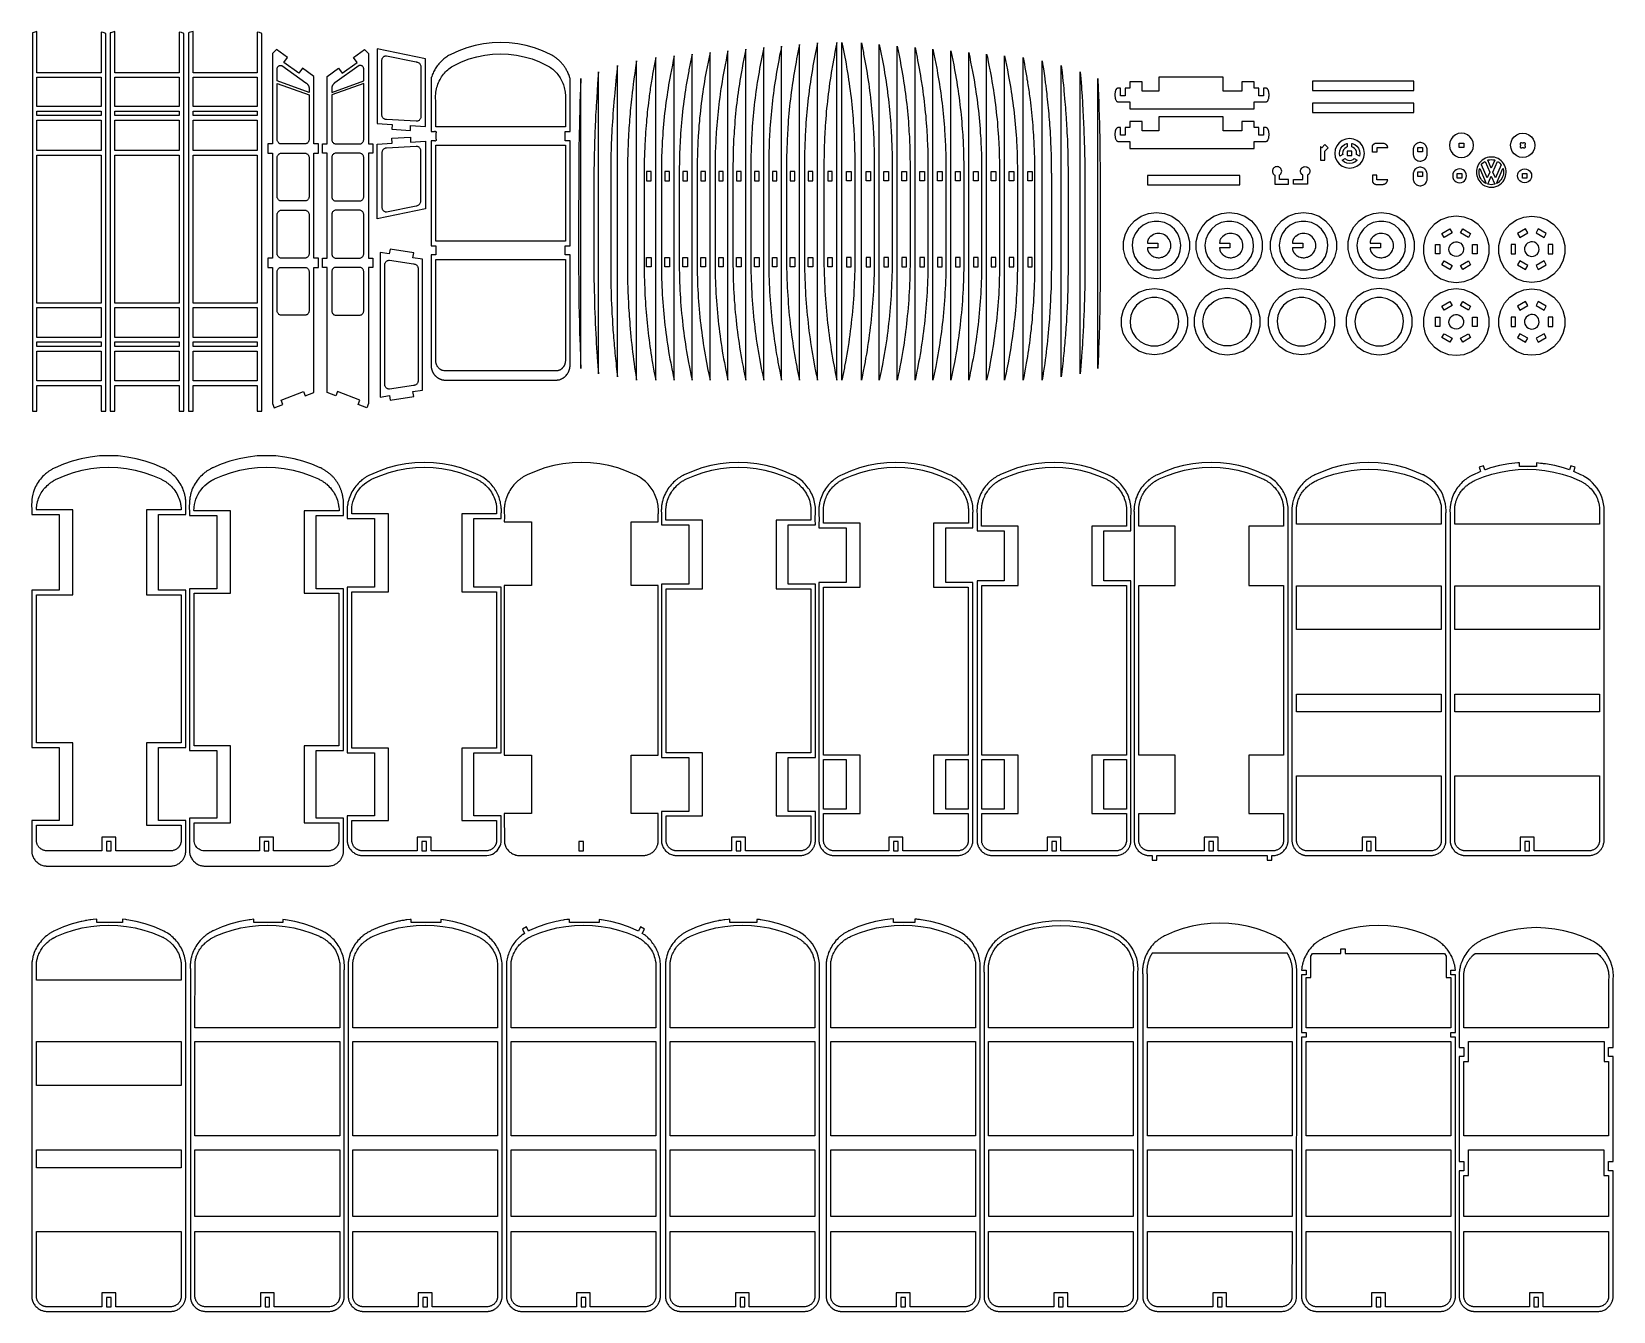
# Model space of a CAD drawing. Extents: x -70 to 101, y -106 to 32.
import ezdxf

# ---------------------------------------------------------------- set-up
doc = ezdxf.new("R2010")
doc.units = 0
doc.layers.get('0').update_dxf_attribs({"linetype": 'CONTINUOUS'})
doc.layers.add('SECTIONCUTEDGES', color=18, linetype='CONTINUOUS')

msp = doc.modelspace()

# ---------------------------------------------------------------- linework, layer by layer
for points in [[(-29.27, 21.75), (-29.24, 22.28), (-27.64, 22.18), (-27.64, 29.53), (-32.86, 30.6), (-32.86, 22.5), (-31.24, 22.4), (-31.27, 21.87)], [(-69.78, 24.34), (-69.78, 27.51), (-62.81, 27.51), (-62.81, 24.34)], [(-61.32, 24.34), (-61.32, 27.51), (-54.35, 27.51), (-54.35, 24.34)], [(-69.78, 23.35), (-69.78, 23.84), (-62.81, 23.84), (-62.81, 23.35)], [(-61.32, 23.35), (-61.32, 23.84), (-54.35, 23.84), (-54.35, 23.35)], [(-52.85, 23.35), (-52.85, 23.84), (-45.88, 23.84), (-45.88, 23.35)], [(72.87, 19.51), (72.37, 19.51), (72.37, 19.01), (72.87, 19.01)], [(80.03, 19.42), (80.03, 19.91), (80.53, 19.91), (80.53, 19.42)], [(-3.16, 17.28), (-3.66, 17.28), (-3.66, 16.28), (-3.16, 16.28)], [(-1.15, 17.28), (-1.65, 17.28), (-1.65, 16.28), (-1.15, 16.28)], [(0.79, 17.28), (0.29, 17.28), (0.29, 16.28), (0.79, 16.28)], [(2.74, 17.28), (2.24, 17.28), (2.24, 16.28), (2.74, 16.28)], [(4.68, 17.28), (4.18, 17.28), (4.18, 16.28), (4.68, 16.28)], [(6.62, 17.28), (6.12, 17.28), (6.12, 16.28), (6.62, 16.28)], [(8.56, 17.28), (8.06, 17.28), (8.06, 16.28), (8.56, 16.28)], [(10.5, 17.28), (10, 17.28), (10, 16.28), (10.5, 16.28)], [(12.44, 17.28), (11.94, 17.28), (11.94, 16.28), (12.44, 16.28)], [(14.38, 17.28), (13.88, 17.28), (13.88, 16.28), (14.38, 16.28)], [(16.5, 17.28), (16, 17.28), (16, 16.28), (16.5, 16.28)], [(27.92, 17.28), (28.42, 17.28), (28.42, 16.28), (27.92, 16.28)], [(31.81, 17.28), (32.31, 17.28), (32.31, 16.28), (31.81, 16.28)], [(-3.16, 6.94), (-3.66, 6.94), (-3.66, 7.95), (-3.16, 7.95)], [(-1.15, 6.94), (-1.65, 6.94), (-1.65, 7.95), (-1.15, 7.95)], [(0.79, 6.94), (0.29, 6.94), (0.29, 7.95), (0.79, 7.95)], [(2.74, 6.94), (2.24, 6.94), (2.24, 7.95), (2.74, 7.95)], [(4.68, 6.94), (4.18, 6.94), (4.18, 7.95), (4.68, 7.95)], [(6.62, 6.94), (6.12, 6.94), (6.12, 7.95), (6.62, 7.95)], [(8.56, 6.94), (8.06, 6.94), (8.06, 7.95), (8.56, 7.95)], [(10.5, 6.94), (10, 6.94), (10, 7.95), (10.5, 7.95)], [(12.44, 6.94), (11.94, 6.94), (11.94, 7.95), (12.44, 7.95)], [(14.38, 6.94), (13.88, 6.94), (13.88, 7.95), (14.38, 7.95)], [(16.5, 6.94), (16, 6.94), (16, 7.95), (16.5, 7.95)], [(36.19, 6.94), (36.19, 7.95), (35.69, 7.95), (35.69, 6.94)], [(37.71, 6.94), (38.2, 6.94), (38.2, 7.95), (37.71, 7.95)], [(-69.78, -1.71), (-69.78, -1.21), (-62.81, -1.21), (-62.81, -1.71)], [(-61.32, -1.71), (-61.32, -1.21), (-54.35, -1.21), (-54.35, -1.71)], [(-52.85, -1.71), (-52.85, -1.21), (-45.88, -1.21), (-45.88, -1.71)], [(-61.74, -55.43), (-62.24, -55.43), (-62.24, -56.43), (-61.74, -56.43)], [(-28.02, -55.43), (-28.02, -56.43), (-27.52, -56.43), (-27.52, -55.43)], [(23.15, -56.43), (23.65, -56.43), (23.65, -55.43), (23.15, -55.43)], [(40.31, -56.43), (40.81, -56.43), (40.81, -55.43), (40.31, -55.43)], [(74.97, -55.43), (74.47, -55.43), (74.47, -56.43), (74.97, -56.43)], [(-52.64, -87.34), (-52.64, -77.13), (-36.94, -77.13), (-36.94, -87.34)], [(-52.64, -96.12), (-52.64, -88.88), (-36.94, -88.88), (-36.94, -96.12)], [(-10.25, -104.9), (-10.75, -104.9), (-10.75, -105.9), (-10.25, -105.9)], [(23.94, -105.9), (24.44, -105.9), (24.44, -104.9), (23.94, -104.9)]]:
    msp.add_lwpolyline(points, close=True)
at = {"layer": 'SECTIONCUTEDGES'}
for points in [[(-70.28, -8.71), (-69.78, -8.71), (-69.78, -5.92), (-62.81, -5.92), (-62.81, -8.71), (-62.32, -8.71), (-62.32, 32.27), (-62.58, 32.36), (-62.81, 32.42), (-62.81, 28.01), (-69.78, 28.01), (-69.78, 32.47), (-70.22, 32.35), (-70.28, 32.33)], [(-61.82, -8.71), (-61.32, -8.71), (-61.32, -5.92), (-54.35, -5.92), (-54.35, -8.71), (-53.85, -8.71), (-53.85, 32.27), (-54.11, 32.36), (-54.35, 32.42), (-54.35, 28.01), (-61.32, 28.01), (-61.32, 32.47), (-61.75, 32.35), (-61.82, 32.33)], [(-53.35, -8.71), (-52.85, -8.71), (-52.85, -5.92), (-45.88, -5.92), (-45.88, -8.71), (-45.38, -8.71), (-45.38, 32.27), (-45.64, 32.36), (-45.88, 32.42), (-45.88, 28.01), (-52.85, 28.01), (-52.85, 32.47), (-53.27, 32.36), (-53.35, 32.33)], [(-26.54, -4.9), (-26.5, -4.93), (-26.47, -4.96), (-26.44, -4.99), (-26.41, -5.02), (-26.37, -5.05), (-26.34, -5.07), (-26.3, -5.1), (-26.27, -5.12), (-26.23, -5.14), (-26.2, -5.16), (-26.16, -5.18), (-26.12, -5.2), (-26.08, -5.22), (-26.05, -5.24), (-26.01, -5.25), (-25.97, -5.26), (-25.93, -5.28), (-25.9, -5.29), (-25.86, -5.3), (-25.82, -5.31), (-25.78, -5.32), (-25.74, -5.32), (-25.7, -5.33), (-25.66, -5.33), (-25.63, -5.34), (-13.36, -5.34), (-13.34, -5.34), (-13.31, -5.33), (-13.22, -5.32), (-13.16, -5.31), (-13.1, -5.3), (-13.03, -5.28), (-12.97, -5.26), (-12.92, -5.23), (-12.86, -5.21), (-12.8, -5.18), (-12.75, -5.15), (-12.69, -5.12), (-12.64, -5.08), (-12.58, -5.04), (-12.55, -5.01), (-12.45, -4.92), (-12.37, -4.84), (-12.3, -4.75), (-12.24, -4.66), (-12.18, -4.57), (-12.13, -4.47), (-12.08, -4.37), (-12.04, -4.27), (-12.01, -4.16), (-11.98, -4.05), (-11.96, -3.94), (-11.95, -3.83), (-11.95, 8.24), (-12.47, 8.24), (-12.47, 9.24), (-11.95, 9.24), (-11.95, 20.63), (-12.47, 20.63), (-12.47, 21.63), (-11.95, 21.63), (-11.95, 27.38), (-11.97, 27.46), (-11.98, 27.51), (-11.99, 27.53), (-12.01, 27.59), (-12.05, 27.7), (-12.09, 27.81), (-12.14, 27.93), (-12.2, 28.05), (-12.24, 28.13), (-12.28, 28.22), (-12.33, 28.3), (-12.37, 28.38), (-12.42, 28.46), (-12.47, 28.53), (-12.52, 28.61), (-12.56, 28.68), (-12.62, 28.75), (-12.67, 28.82), (-12.72, 28.89), (-12.78, 28.95), (-12.83, 29.02), (-12.89, 29.09), (-12.95, 29.15), (-13.01, 29.21), (-13.07, 29.27), (-13.14, 29.33), (-13.2, 29.39), (-13.27, 29.45), (-13.33, 29.5), (-13.4, 29.56), (-13.47, 29.61), (-13.54, 29.66), (-13.61, 29.71), (-13.68, 29.76), (-13.76, 29.81), (-13.83, 29.85), (-13.91, 29.9), (-13.98, 29.94), (-14.08, 29.99), (-14.94, 30.39), (-15.82, 30.71), (-16.72, 30.97), (-17.63, 31.15), (-18.56, 31.26), (-19.49, 31.29), (-20.41, 31.26), (-21.34, 31.15), (-22.25, 30.97), (-23.15, 30.71), (-24.03, 30.39), (-24.89, 29.99), (-25.12, 29.87), (-25.23, 29.8), (-25.33, 29.73), (-25.44, 29.66), (-25.54, 29.58), (-25.64, 29.5), (-25.74, 29.42), (-25.83, 29.33), (-25.93, 29.24), (-26.02, 29.15), (-26.1, 29.06), (-26.19, 28.96), (-26.27, 28.86), (-26.35, 28.76), (-26.42, 28.65), (-26.5, 28.54), (-26.57, 28.43), (-26.63, 28.32), (-26.69, 28.21), (-26.75, 28.09), (-26.81, 27.97), (-26.86, 27.85), (-26.91, 27.73), (-26.95, 27.61), (-26.96, 27.58), (-27, 27.48), (-27.02, 27.4), (-27.02, 27.39), (-27.02, 27.38), (-27.02, 21.63), (-26.68, 21.63), (-26.68, 21.63), (-26.68, 21.63), (-26.66, 21.64), (-26.66, 21.65), (-26.64, 21.65), (-26.63, 21.66), (-26.62, 21.66), (-26.61, 21.66), (-26.59, 21.66), (-26.58, 21.66), (-26.57, 21.66), (-26.55, 21.66), (-26.54, 21.65), (-26.53, 21.64), (-26.51, 21.63), (-26.51, 21.63), (-26.5, 21.61), (-26.49, 21.61), (-26.48, 21.6), (-26.48, 21.59), (-26.48, 21.58), (-26.47, 21.57), (-26.47, 21.57), (-26.47, 21.56), (-26.47, 21.55), (-26.47, 21.54), (-26.47, 21.53), (-26.47, 21.51), (-26.48, 21.5), (-26.5, 21.46), (-26.51, 21.45), (-26.51, 20.8), (-26.5, 20.8), (-26.5, 20.8), (-26.49, 20.79), (-26.49, 20.78), (-26.48, 20.77), (-26.48, 20.76), (-26.47, 20.74), (-26.47, 20.73), (-26.47, 20.72), (-26.47, 20.71), (-26.47, 20.69), (-26.47, 20.68), (-26.48, 20.67), (-26.48, 20.66), (-26.49, 20.65), (-26.5, 20.64), (-26.51, 20.63), (-26.51, 20.62), (-26.52, 20.61), (-26.53, 20.61), (-26.54, 20.6), (-26.56, 20.6), (-26.57, 20.59), (-26.58, 20.59), (-26.6, 20.59), (-26.61, 20.59), (-26.62, 20.6), (-26.63, 20.6), (-26.67, 20.62), (-26.68, 20.63), (-27.02, 20.63), (-27.02, 9.23), (-26.51, 9.23), (-26.51, 8.24), (-27.02, 8.24), (-27.02, -3.83), (-27.02, -3.85), (-27.02, -3.89), (-27.01, -3.96), (-27, -4.02), (-26.99, -4.06), (-26.98, -4.11), (-26.97, -4.15), (-26.96, -4.19), (-26.94, -4.23), (-26.93, -4.28), (-26.91, -4.32), (-26.9, -4.36), (-26.88, -4.4), (-26.86, -4.44), (-26.84, -4.48), (-26.82, -4.52), (-26.8, -4.56), (-26.78, -4.59), (-26.75, -4.63), (-26.73, -4.67), (-26.71, -4.7), (-26.68, -4.74), (-26.65, -4.77), (-26.62, -4.81), (-26.6, -4.84), (-26.57, -4.87)], [(11, -5.34), (11, 30.9), (10.9, 30.38), (10.79, 29.86), (10.69, 29.33), (10.59, 28.81), (10.56, 28.62), (10.49, 28.24), (10.42, 27.85), (10.36, 27.47), (10.3, 27.09), (10.24, 26.7), (10.21, 26.51), (10.16, 26.13), (10.11, 25.75), (10.06, 25.37), (10.01, 24.99), (9.97, 24.61), (9.93, 24.23), (9.89, 23.85), (9.86, 23.46), (9.82, 23.08), (9.79, 22.7), (9.76, 22.32), (9.74, 21.94), (9.72, 21.64), (9.7, 21.34), (9.69, 21.04), (9.67, 20.75), (9.66, 20.45), (9.65, 20.15), (9.64, 19.85), (9.63, 19.55), (9.62, 19.26), (9.61, 18.96), (9.61, 18.66), (9.6, 18.32), (9.6, 18.16), (9.6, 7.38), (9.6, 7.09), (9.61, 6.59), (9.62, 6.39), (9.63, 5.96), (9.64, 5.52), (9.66, 5.09), (9.68, 4.66), (9.7, 4.22), (9.73, 3.79), (9.76, 3.36), (9.79, 2.93), (9.82, 2.49), (9.86, 2.06), (9.9, 1.63), (9.95, 1.2), (9.99, 0.78), (10.04, 0.36), (10.09, -0.06), (10.15, -0.48), (10.2, -0.9), (10.26, -1.32), (10.33, -1.73), (10.39, -2.15), (10.46, -2.57), (10.54, -2.99), (10.61, -3.4), (10.71, -3.92), (10.8, -4.38), (10.89, -4.82)], [(12.94, -5.34), (12.94, 31.07), (12.84, 30.55), (12.73, 30.02), (12.63, 29.5), (12.57, 29.15), (12.5, 28.78), (12.43, 28.39), (12.36, 28.01), (12.3, 27.62), (12.24, 27.24), (12.21, 27.05), (12.15, 26.66), (12.1, 26.28), (12.05, 25.9), (12, 25.51), (11.96, 25.13), (11.91, 24.75), (11.87, 24.37), (11.83, 23.98), (11.8, 23.6), (11.76, 23.22), (11.73, 22.83), (11.7, 22.45), (11.68, 22.06), (11.66, 21.76), (11.64, 21.47), (11.63, 21.17), (11.61, 20.87), (11.6, 20.57), (11.59, 20.27), (11.58, 19.97), (11.57, 19.67), (11.56, 19.37), (11.55, 19.07), (11.55, 18.77), (11.54, 18.47), (11.54, 18.22), (11.54, 7.44), (11.54, 7.15), (11.55, 6.65), (11.56, 6.44), (11.57, 6.01), (11.58, 5.57), (11.6, 5.14), (11.62, 4.7), (11.64, 4.27), (11.67, 3.83), (11.7, 3.4), (11.73, 2.97), (11.76, 2.53), (11.8, 2.1), (11.84, 1.66), (11.89, 1.23), (11.93, 0.81), (11.98, 0.39), (12.03, -0.04), (12.09, -0.46), (12.14, -0.88), (12.21, -1.3), (12.27, -1.72), (12.34, -2.14), (12.4, -2.56), (12.48, -2.98), (12.55, -3.39), (12.64, -3.86), (12.66, -3.96), (12.74, -4.37), (12.77, -4.51), (12.84, -4.86)], [(14.88, -5.34), (14.88, 31.24), (14.78, 30.71), (14.67, 30.19), (14.64, 30.01), (14.54, 29.48), (14.47, 29.13), (14.4, 28.74), (14.34, 28.36), (14.27, 27.97), (14.21, 27.58), (14.18, 27.39), (14.12, 27), (14.1, 26.81), (14.04, 26.43), (13.99, 26.04), (13.94, 25.66), (13.9, 25.27), (13.85, 24.89), (13.81, 24.5), (13.77, 24.12), (13.74, 23.73), (13.7, 23.35), (13.67, 22.96), (13.64, 22.58), (13.62, 22.19), (13.6, 21.89), (13.58, 21.59), (13.57, 21.29), (13.55, 20.99), (13.54, 20.69), (13.53, 20.39), (13.52, 20.09), (13.51, 19.79), (13.5, 19.49), (13.49, 19.19), (13.49, 18.89), (13.49, 18.58), (13.48, 18.31), (13.48, 7.5), (13.49, 7.11), (13.5, 6.6), (13.5, 6.5), (13.51, 6.06), (13.52, 5.62), (13.54, 5.19), (13.56, 4.75), (13.58, 4.31), (13.61, 3.88), (13.64, 3.44), (13.67, 3), (13.7, 2.57), (13.74, 2.13), (13.78, 1.7), (13.83, 1.26), (13.87, 0.84), (13.92, 0.41), (13.97, -0.01), (14.03, -0.43), (14.09, -0.86), (14.15, -1.28), (14.21, -1.7), (14.28, -2.12), (14.35, -2.54), (14.42, -2.96), (14.49, -3.38), (14.62, -4.06), (14.65, -4.21), (14.72, -4.55), (14.77, -4.81)], [(17, -5.34), (17, 31.29), (16.89, 30.77), (16.79, 30.24), (16.69, 29.71), (16.62, 29.36), (16.56, 28.99), (16.49, 28.6), (16.45, 28.41), (16.39, 28.02), (16.33, 27.63), (16.27, 27.24), (16.21, 26.86), (16.16, 26.47), (16.11, 26.09), (16.06, 25.7), (16.01, 25.32), (15.97, 24.93), (15.93, 24.55), (15.89, 24.16), (15.85, 23.78), (15.82, 23.39), (15.79, 23.01), (15.76, 22.62), (15.74, 22.23), (15.72, 21.93), (15.7, 21.63), (15.68, 21.33), (15.67, 21.03), (15.66, 20.73), (15.64, 20.43), (15.63, 20.13), (15.63, 19.82), (15.62, 19.52), (15.61, 19.22), (15.61, 18.92), (15.6, 18.47), (15.6, 18.34), (15.6, 7.52), (15.6, 7.12), (15.61, 6.62), (15.61, 6.52), (15.63, 6.08), (15.64, 5.64), (15.66, 5.2), (15.68, 4.76), (15.7, 4.33), (15.73, 3.89), (15.75, 3.45), (15.79, 3.02), (15.82, 2.58), (15.86, 2.14), (15.9, 1.71), (15.94, 1.27), (15.99, 0.85), (16.04, 0.42), (16.09, 0), (16.15, -0.43), (16.2, -0.85), (16.26, -1.27), (16.33, -1.7), (16.39, -2.12), (16.46, -2.54), (16.54, -2.96), (16.61, -3.38), (16.7, -3.85), (16.73, -4.01), (16.83, -4.51)], [(17.54, -5.34), (17.54, 31.29), (17.65, 30.77), (17.75, 30.24), (17.85, 29.71), (17.92, 29.36), (17.99, 28.99), (18.05, 28.6), (18.09, 28.41), (18.15, 28.02), (18.21, 27.63), (18.27, 27.24), (18.33, 26.86), (18.38, 26.47), (18.43, 26.09), (18.48, 25.7), (18.53, 25.32), (18.57, 24.93), (18.61, 24.55), (18.65, 24.16), (18.69, 23.78), (18.72, 23.39), (18.75, 23.01), (18.78, 22.62), (18.81, 22.23), (18.82, 21.93), (18.84, 21.63), (18.86, 21.33), (18.87, 21.03), (18.89, 20.73), (18.9, 20.43), (18.91, 20.13), (18.92, 19.82), (18.92, 19.52), (18.93, 19.22), (18.94, 18.92), (18.94, 18.47), (18.94, 18.34), (18.94, 7.52), (18.94, 7.12), (18.93, 6.62), (18.93, 6.52), (18.92, 6.08), (18.9, 5.64), (18.89, 5.2), (18.87, 4.76), (18.84, 4.33), (18.82, 3.89), (18.79, 3.45), (18.76, 3.02), (18.72, 2.58), (18.68, 2.14), (18.64, 1.71), (18.6, 1.27), (18.55, 0.85), (18.5, 0.42), (18.45, 0), (18.4, -0.43), (18.34, -0.85), (18.28, -1.27), (18.22, -1.7), (18.15, -2.12), (18.08, -2.54), (18.01, -2.96), (17.93, -3.38), (17.84, -3.85), (17.81, -4.01), (17.71, -4.51)], [(19.66, -5.34), (19.66, 31.24), (19.76, 30.71), (19.87, 30.19), (19.9, 30.01), (20, 29.48), (20.07, 29.13), (20.14, 28.74), (20.2, 28.36), (20.27, 27.97), (20.33, 27.58), (20.36, 27.39), (20.42, 27), (20.45, 26.81), (20.5, 26.43), (20.55, 26.04), (20.6, 25.66), (20.65, 25.27), (20.69, 24.89), (20.73, 24.5), (20.77, 24.12), (20.8, 23.73), (20.84, 23.35), (20.87, 22.96), (20.9, 22.58), (20.92, 22.19), (20.94, 21.89), (20.96, 21.59), (20.97, 21.29), (20.99, 20.99), (21, 20.69), (21.01, 20.39), (21.02, 20.09), (21.03, 19.79), (21.04, 19.49), (21.05, 19.19), (21.05, 18.89), (21.06, 18.58), (21.06, 18.31), (21.06, 7.5), (21.06, 7.11), (21.05, 6.6), (21.04, 6.5), (21.03, 6.06), (21.02, 5.62), (21, 5.19), (20.98, 4.75), (20.96, 4.31), (20.93, 3.88), (20.9, 3.44), (20.87, 3), (20.84, 2.57), (20.8, 2.13), (20.76, 1.7), (20.71, 1.26), (20.67, 0.84), (20.62, 0.41), (20.57, -0.01), (20.51, -0.43), (20.46, -0.86), (20.4, -1.28), (20.33, -1.7), (20.27, -2.12), (20.2, -2.54), (20.12, -2.96), (20.05, -3.38), (19.92, -4.06), (19.89, -4.21), (19.82, -4.55), (19.77, -4.81)], [(21.77, -4.51), (21.7, -4.86), (21.6, -5.34), (21.6, 31.07), (21.71, 30.55), (21.81, 30.02), (21.91, 29.5), (21.98, 29.15), (22.04, 28.78), (22.11, 28.39), (22.18, 28.01), (22.24, 27.62), (22.3, 27.24), (22.33, 27.05), (22.39, 26.66), (22.44, 26.28), (22.49, 25.9), (22.54, 25.51), (22.59, 25.13), (22.63, 24.75), (22.67, 24.37), (22.71, 23.98), (22.74, 23.6), (22.78, 23.22), (22.81, 22.83), (22.84, 22.45), (22.86, 22.06), (22.88, 21.76), (22.9, 21.47), (22.92, 21.17), (22.93, 20.87), (22.94, 20.57), (22.95, 20.27), (22.97, 19.97), (22.97, 19.67), (22.98, 19.37), (22.99, 19.07), (22.99, 18.77), (23, 18.47), (23, 18.22), (23, 7.44), (23, 7.15), (22.99, 6.65), (22.99, 6.44), (22.97, 6.01), (22.96, 5.57), (22.94, 5.14), (22.92, 4.7), (22.9, 4.27), (22.87, 3.83), (22.85, 3.4), (22.81, 2.97), (22.78, 2.53), (22.74, 2.1), (22.7, 1.66), (22.66, 1.23), (22.61, 0.81), (22.56, 0.39), (22.51, -0.04), (22.45, -0.46), (22.4, -0.88), (22.34, -1.3), (22.27, -1.72), (22.21, -2.14), (22.14, -2.56), (22.06, -2.98), (21.99, -3.39), (21.9, -3.86), (21.88, -3.96), (21.8, -4.37)], [(23.54, -5.34), (23.54, 30.9), (23.65, 30.38), (23.75, 29.86), (23.85, 29.33), (23.95, 28.81), (23.98, 28.62), (24.05, 28.24), (24.12, 27.85), (24.18, 27.47), (24.24, 27.09), (24.3, 26.7), (24.33, 26.51), (24.38, 26.13), (24.43, 25.75), (24.48, 25.37), (24.53, 24.99), (24.57, 24.61), (24.61, 24.23), (24.65, 23.85), (24.69, 23.46), (24.72, 23.08), (24.75, 22.7), (24.78, 22.32), (24.8, 21.94), (24.82, 21.64), (24.84, 21.34), (24.86, 21.04), (24.87, 20.75), (24.88, 20.45), (24.9, 20.15), (24.91, 19.85), (24.92, 19.55), (24.92, 19.26), (24.93, 18.96), (24.93, 18.66), (24.94, 18.32), (24.94, 18.16), (24.94, 7.38), (24.94, 7.09), (24.93, 6.59), (24.93, 6.39), (24.92, 5.96), (24.9, 5.52), (24.88, 5.09), (24.86, 4.66), (24.84, 4.22), (24.81, 3.79), (24.79, 3.36), (24.75, 2.93), (24.72, 2.49), (24.68, 2.06), (24.64, 1.63), (24.6, 1.2), (24.55, 0.78), (24.5, 0.36), (24.45, -0.06), (24.4, -0.48), (24.34, -0.9), (24.28, -1.32), (24.21, -1.73), (24.15, -2.15), (24.08, -2.57), (24.01, -2.99), (23.93, -3.4), (23.83, -3.92), (23.74, -4.38), (23.65, -4.82)], [(-44.04, -8.36), (-43.11, -8), (-43.3, -7.51), (-40.87, -6.57), (-40.69, -7.06), (-39.75, -6.7), (-39.75, 6.89), (-39.25, 6.89), (-39.25, 7.89), (-39.75, 7.89), (-39.75, 19.28), (-39.25, 19.28), (-39.25, 20.28), (-39.75, 20.28), (-39.75, 27.59), (-40.99, 28.49), (-41.37, 27.96), (-42.99, 29.13), (-42.61, 29.66), (-43.79, 30.52), (-44.22, 30.09), (-44.22, 20.28), (-44.22, 20.28), (-44.72, 20.28), (-44.72, 19.28), (-44.22, 19.28), (-44.22, 7.89), (-44.72, 7.89), (-44.72, 6.89), (-44.22, 6.89), (-44.22, -7.89)], [(-38.3, -6.7), (-38.3, 6.89), (-38.8, 6.89), (-38.8, 7.89), (-38.3, 7.89), (-38.3, 19.28), (-38.8, 19.28), (-38.8, 20.28), (-38.3, 20.28), (-38.3, 27.59), (-37.07, 28.49), (-36.68, 27.96), (-35.06, 29.13), (-35.45, 29.66), (-34.26, 30.52), (-33.83, 30.09), (-33.83, 20.28), (-33.83, 20.28), (-33.33, 20.28), (-33.33, 19.28), (-33.83, 19.28), (-33.83, 7.89), (-33.33, 7.89), (-33.33, 6.89), (-33.83, 6.89), (-33.83, -7.89), (-34.01, -8.36), (-34.94, -8), (-34.76, -7.51), (-37.18, -6.57), (-37.37, -7.06)], [(-32.26, 23.13), (-32.3, 23.18), (-32.32, 23.24), (-32.34, 23.31), (-32.36, 23.37), (-32.36, 29.36), (-32.36, 29.41), (-32.34, 29.48), (-32.32, 29.54), (-32.3, 29.6), (-32.26, 29.66), (-32.22, 29.71), (-32.17, 29.75), (-32.11, 29.79), (-32.05, 29.81), (-31.99, 29.83), (-31.92, 29.84), (-31.86, 29.85), (-28.63, 29.19), (-28.62, 29.18), (-28.58, 29.18), (-28.56, 29.17), (-28.48, 29.15), (-28.41, 29.12), (-28.35, 29.08), (-28.29, 29.03), (-28.24, 28.97), (-28.2, 28.9), (-28.17, 28.84), (-28.14, 28.76), (-28.13, 28.69), (-28.13, 28.61), (-28.13, 28.6), (-28.13, 28.55), (-28.14, 23.21), (-28.14, 23.19), (-28.15, 23.11), (-28.17, 23.05), (-28.2, 22.99), (-28.23, 22.93), (-28.27, 22.88), (-28.32, 22.84), (-28.38, 22.8), (-28.44, 22.78), (-28.5, 22.76), (-28.57, 22.75), (-28.63, 22.74), (-31.86, 22.94), (-31.92, 22.94), (-31.99, 22.95), (-32.05, 22.97), (-32.11, 23), (-32.17, 23.03), (-32.22, 23.08)], [(-26.52, 22.13), (-26.52, 24.92), (-26.52, 24.96), (-26.52, 25.03), (-26.53, 25.17), (-26.54, 25.24), (-26.54, 25.33), (-26.53, 25.51), (-26.52, 25.71), (-26.5, 25.89), (-26.47, 26.07), (-26.43, 26.25), (-26.39, 26.43), (-26.33, 26.6), (-26.28, 26.77), (-26.21, 26.94), (-26.13, 27.1), (-26.05, 27.27), (-25.97, 27.42), (-25.88, 27.57), (-25.78, 27.71), (-25.68, 27.84), (-25.57, 27.97), (-25.46, 28.1), (-25.34, 28.22), (-25.21, 28.33), (-25.08, 28.44), (-24.95, 28.54), (-24.81, 28.64), (-24.66, 28.72), (-24.52, 28.81), (-23.72, 29.19), (-22.9, 29.5), (-22.06, 29.74), (-21.21, 29.92), (-20.35, 30.02), (-19.49, 30.06), (-18.62, 30.02), (-17.76, 29.92), (-16.91, 29.74), (-16.07, 29.5), (-15.25, 29.19), (-14.46, 28.81), (-14.32, 28.73), (-14.19, 28.65), (-14.06, 28.57), (-13.94, 28.48), (-13.82, 28.38), (-13.7, 28.28), (-13.59, 28.18), (-13.48, 28.06), (-13.38, 27.95), (-13.28, 27.83), (-13.19, 27.71), (-13.11, 27.58), (-13.02, 27.44), (-12.94, 27.3), (-12.86, 27.16), (-12.79, 27.01), (-12.73, 26.86), (-12.67, 26.71), (-12.62, 26.55), (-12.58, 26.39), (-12.54, 26.23), (-12.5, 26.07), (-12.48, 25.91), (-12.47, 25.83), (-12.46, 25.75), (-12.45, 25.68), (-12.45, 25.62), (-12.44, 25.54), (-12.44, 25.4), (-12.45, 25.03), (-12.45, 22.13)], [(-4.73, -5.34), (-4.73, 29.31), (-4.81, 28.78), (-4.88, 28.26), (-4.93, 27.91), (-4.98, 27.56), (-5.05, 27.06), (-5.09, 26.77), (-5.14, 26.33), (-5.2, 25.88), (-5.25, 25.44), (-5.28, 25.13), (-5.32, 24.81), (-5.35, 24.5), (-5.38, 24.19), (-5.41, 23.87), (-5.44, 23.56), (-5.46, 23.24), (-5.49, 22.93), (-5.51, 22.62), (-5.53, 22.3), (-5.56, 21.99), (-5.58, 21.67), (-5.59, 21.44), (-5.6, 21.2), (-5.62, 20.97), (-5.63, 20.73), (-5.64, 20.49), (-5.65, 20.26), (-5.66, 20.02), (-5.67, 19.79), (-5.68, 19.55), (-5.68, 19.31), (-5.69, 19.08), (-5.7, 18.68), (-5.7, 18.52), (-5.71, 18.04), (-5.72, 17.6), (-5.72, 17.19), (-5.72, 17.06), (-5.72, 6.82), (-5.72, 6.5), (-5.71, 5.84), (-5.7, 5.26), (-5.69, 4.68), (-5.68, 4.45), (-5.67, 4.13), (-5.65, 3.81), (-5.64, 3.49), (-5.62, 3.17), (-5.61, 2.85), (-5.59, 2.53), (-5.57, 2.21), (-5.55, 1.89), (-5.53, 1.58), (-5.5, 1.26), (-5.48, 0.94), (-5.46, 0.62), (-5.42, 0.2), (-5.38, -0.22), (-5.34, -0.63), (-5.3, -1.05), (-5.25, -1.47), (-5.21, -1.89), (-5.16, -2.3), (-5.11, -2.72), (-5.05, -3.13), (-5, -3.55), (-4.94, -3.97), (-4.85, -4.54), (-4.81, -4.78)], [(-2.66, -5.34), (-2.66, 29.66), (-2.73, 29.3), (-2.8, 28.94), (-2.86, 28.58), (-2.93, 28.22), (-2.99, 27.86), (-3.05, 27.5), (-3.08, 27.3), (-3.12, 27.1), (-3.15, 26.9), (-3.18, 26.7), (-3.21, 26.5), (-3.24, 26.3), (-3.27, 26.1), (-3.3, 25.9), (-3.32, 25.7), (-3.35, 25.5), (-3.38, 25.3), (-3.4, 25.1), (-3.45, 24.75), (-3.49, 24.4), (-3.53, 24.04), (-3.57, 23.69), (-3.6, 23.34), (-3.64, 22.98), (-3.67, 22.63), (-3.7, 22.28), (-3.72, 21.92), (-3.75, 21.57), (-3.77, 21.22), (-3.8, 20.86), (-3.81, 20.59), (-3.82, 20.31), (-3.84, 20.04), (-3.85, 19.76), (-3.86, 19.48), (-3.87, 19.21), (-3.88, 18.93), (-3.89, 18.66), (-3.89, 18.38), (-3.9, 18.1), (-3.9, 17.83), (-3.91, 17.28), (-3.91, 6.89), (-3.9, 6.46), (-3.9, 6.35), (-3.89, 5.88), (-3.88, 5.45), (-3.87, 5.03), (-3.85, 4.65), (-3.84, 4.27), (-3.82, 3.9), (-3.8, 3.52), (-3.78, 3.14), (-3.75, 2.76), (-3.72, 2.39), (-3.69, 2.01), (-3.66, 1.63), (-3.63, 1.26), (-3.59, 0.88), (-3.55, 0.5), (-3.51, 0.14), (-3.47, -0.23), (-3.43, -0.59), (-3.38, -0.96), (-3.33, -1.32), (-3.28, -1.69), (-3.23, -2.05), (-3.18, -2.42), (-3.12, -2.78), (-3.06, -3.14), (-3, -3.51), (-2.89, -4.15), (-2.81, -4.55), (-2.76, -4.85)], [(-0.64, -5.34), (-0.64, 29.83), (-0.75, 29.32), (-0.85, 28.82), (-0.95, 28.31), (-1.05, 27.8), (-1.12, 27.43), (-1.19, 27.06), (-1.25, 26.69), (-1.32, 26.31), (-1.37, 25.94), (-1.43, 25.57), (-1.49, 25.18), (-1.54, 24.79), (-1.59, 24.39), (-1.64, 24), (-1.69, 23.61), (-1.73, 23.22), (-1.77, 22.82), (-1.81, 22.43), (-1.84, 22.04), (-1.87, 21.64), (-1.9, 21.25), (-1.93, 20.86), (-1.94, 20.63), (-1.95, 20.41), (-1.96, 20.19), (-1.97, 19.97), (-1.98, 19.75), (-1.99, 19.53), (-2, 19.31), (-2.01, 19.08), (-2.02, 18.86), (-2.02, 18.64), (-2.03, 18.42), (-2.04, 17.68), (-2.04, 17.39), (-2.04, 7), (-2.04, 6.63), (-2.03, 6.14), (-2.03, 6.04), (-2.02, 5.62), (-2, 5.2), (-1.99, 4.78), (-1.97, 4.36), (-1.94, 3.94), (-1.92, 3.52), (-1.89, 3.1), (-1.86, 2.68), (-1.82, 2.26), (-1.78, 1.85), (-1.74, 1.43), (-1.7, 1.01), (-1.65, 0.6), (-1.6, 0.19), (-1.55, -0.22), (-1.5, -0.62), (-1.44, -1.03), (-1.38, -1.44), (-1.32, -1.84), (-1.25, -2.25), (-1.18, -2.65), (-1.11, -3.06), (-1.03, -3.46), (-0.91, -4.11), (-0.81, -4.58), (-0.75, -4.83)], [(1.3, -5.34), (1.3, 30.03), (1.23, 29.69), (1.12, 29.18), (1.05, 28.84), (0.95, 28.33), (0.92, 28.16), (0.85, 27.8), (0.78, 27.43), (0.72, 27.05), (0.66, 26.68), (0.63, 26.49), (0.57, 26.12), (0.51, 25.74), (0.45, 25.35), (0.4, 24.95), (0.35, 24.56), (0.3, 24.17), (0.25, 23.77), (0.21, 23.38), (0.17, 22.98), (0.13, 22.59), (0.1, 22.19), (0.07, 21.8), (0.04, 21.4), (0.02, 21), (0, 20.78), (-0.01, 20.56), (-0.02, 20.33), (-0.03, 20.11), (-0.04, 19.89), (-0.05, 19.67), (-0.06, 19.44), (-0.07, 19.22), (-0.08, 19), (-0.08, 18.78), (-0.09, 18.55), (-0.09, 18.25), (-0.1, 17.64), (-0.1, 17.52), (-0.1, 7.07), (-0.1, 6.69), (-0.09, 6.2), (-0.09, 6.11), (-0.08, 5.68), (-0.06, 5.26), (-0.05, 4.84), (-0.03, 4.42), (0, 3.99), (0.02, 3.57), (0.05, 3.15), (0.08, 2.73), (0.12, 2.31), (0.16, 1.89), (0.2, 1.46), (0.24, 1.04), (0.29, 0.63), (0.34, 0.22), (0.39, -0.19), (0.44, -0.6), (0.5, -1.01), (0.56, -1.41), (0.62, -1.82), (0.69, -2.23), (0.76, -2.64), (0.83, -3.04), (0.91, -3.45), (1.01, -3.95), (1.08, -4.3), (1.17, -4.75)], [(3.24, -5.34), (3.24, 30.2), (3.13, 29.68), (3.03, 29.17), (2.93, 28.66), (2.83, 28.15), (2.76, 27.77), (2.69, 27.4), (2.63, 27.02), (2.57, 26.64), (2.51, 26.27), (2.45, 25.89), (2.39, 25.49), (2.34, 25.1), (2.29, 24.7), (2.24, 24.31), (2.2, 23.91), (2.15, 23.51), (2.11, 23.12), (2.08, 22.72), (2.04, 22.32), (2.01, 21.93), (1.98, 21.53), (1.96, 21.13), (1.94, 20.91), (1.93, 20.68), (1.92, 20.46), (1.91, 20.23), (1.9, 20.01), (1.89, 19.79), (1.88, 19.56), (1.87, 19.34), (1.86, 19.11), (1.86, 18.89), (1.85, 18.67), (1.85, 18.44), (1.84, 17.98), (1.84, 17.69), (1.84, 7.13), (1.84, 6.75), (1.84, 6.65), (1.85, 6.16), (1.86, 5.74), (1.88, 5.31), (1.89, 4.89), (1.91, 4.46), (1.94, 4.04), (1.96, 3.61), (1.99, 3.19), (2.02, 2.77), (2.06, 2.34), (2.1, 1.92), (2.14, 1.5), (2.18, 1.07), (2.23, 0.66), (2.28, 0.25), (2.33, -0.16), (2.38, -0.57), (2.44, -0.98), (2.5, -1.39), (2.56, -1.8), (2.63, -2.21), (2.7, -2.62), (2.77, -3.03), (2.85, -3.44), (2.93, -3.85), (2.98, -4.1), (3.07, -4.57), (3.13, -4.83)], [(5.18, -5.34), (5.18, 30.39), (5.07, 29.88), (4.97, 29.36), (4.87, 28.85), (4.77, 28.33), (4.73, 28.14), (4.67, 27.77), (4.6, 27.39), (4.54, 27.01), (4.48, 26.63), (4.42, 26.25), (4.39, 26.06), (4.34, 25.69), (4.29, 25.31), (4.24, 24.94), (4.19, 24.56), (4.15, 24.19), (4.11, 23.81), (4.07, 23.44), (4.03, 23.06), (4, 22.68), (3.97, 22.31), (3.94, 21.93), (3.91, 21.55), (3.9, 21.26), (3.88, 20.97), (3.86, 20.67), (3.85, 20.38), (3.84, 20.09), (3.82, 19.79), (3.81, 19.5), (3.8, 19.2), (3.8, 18.91), (3.79, 18.62), (3.78, 18.32), (3.78, 18.03), (3.78, 17.8), (3.78, 7.2), (3.78, 7.07), (3.79, 6.62), (3.79, 6.22), (3.8, 5.8), (3.82, 5.37), (3.84, 4.94), (3.86, 4.52), (3.88, 4.09), (3.9, 3.66), (3.93, 3.24), (3.97, 2.81), (4, 2.39), (4.04, 1.96), (4.08, 1.53), (4.12, 1.11), (4.17, 0.69), (4.22, 0.28), (4.27, -0.13), (4.32, -0.55), (4.38, -0.96), (4.44, -1.37), (4.51, -1.79), (4.57, -2.2), (4.64, -2.61), (4.71, -3.02), (4.79, -3.43), (4.92, -4.09), (4.99, -4.44), (5.07, -4.82)], [(7.12, -5.34), (7.12, 30.56), (7.01, 30.04), (6.91, 29.53), (6.81, 29.01), (6.71, 28.49), (6.68, 28.3), (6.61, 27.92), (6.54, 27.54), (6.48, 27.16), (6.42, 26.78), (6.36, 26.4), (6.33, 26.21), (6.28, 25.84), (6.23, 25.46), (6.18, 25.08), (6.13, 24.71), (6.09, 24.33), (6.05, 23.95), (6.01, 23.57), (5.97, 23.19), (5.94, 22.82), (5.91, 22.44), (5.88, 22.06), (5.86, 21.68), (5.84, 21.39), (5.82, 21.09), (5.8, 20.8), (5.79, 20.5), (5.78, 20.21), (5.76, 19.91), (5.75, 19.62), (5.75, 19.32), (5.74, 19.03), (5.73, 18.73), (5.73, 18.44), (5.72, 18.14), (5.72, 17.89), (5.72, 7.26), (5.72, 7), (5.73, 6.68), (5.73, 6.28), (5.75, 5.85), (5.76, 5.42), (5.78, 4.99), (5.8, 4.56), (5.82, 4.13), (5.85, 3.71), (5.87, 3.28), (5.91, 2.85), (5.94, 2.42), (5.98, 1.99), (6.02, 1.57), (6.06, 1.14), (6.11, 0.72), (6.16, 0.31), (6.21, -0.11), (6.26, -0.52), (6.32, -0.94), (6.38, -1.35), (6.45, -1.77), (6.51, -2.18), (6.58, -2.6), (6.65, -3.01), (6.73, -3.42), (6.82, -3.88), (6.92, -4.39), (6.98, -4.69)], [(9.06, -5.34), (9.06, 30.73), (8.95, 30.21), (8.85, 29.69), (8.78, 29.35), (8.72, 29), (8.65, 28.65), (8.62, 28.46), (8.55, 28.08), (8.48, 27.7), (8.42, 27.32), (8.36, 26.93), (8.33, 26.74), (8.27, 26.36), (8.22, 25.98), (8.17, 25.6), (8.12, 25.23), (8.07, 24.85), (8.03, 24.47), (7.99, 24.09), (7.95, 23.71), (7.92, 23.33), (7.88, 22.95), (7.85, 22.57), (7.82, 22.19), (7.8, 21.81), (7.78, 21.51), (7.76, 21.22), (7.74, 20.92), (7.73, 20.62), (7.72, 20.33), (7.71, 20.03), (7.69, 19.73), (7.69, 19.44), (7.68, 19.14), (7.67, 18.84), (7.67, 18.55), (7.66, 18.05), (7.66, 7.32), (7.66, 6.93), (7.67, 6.53), (7.67, 6.33), (7.69, 5.9), (7.7, 5.47), (7.72, 5.04), (7.74, 4.61), (7.76, 4.18), (7.79, 3.75), (7.82, 3.32), (7.85, 2.89), (7.88, 2.46), (7.92, 2.03), (7.96, 1.6), (8, 1.17), (8.05, 0.75), (8.1, 0.33), (8.15, -0.08), (8.21, -0.5), (8.26, -0.92), (8.32, -1.34), (8.39, -1.75), (8.45, -2.17), (8.52, -2.58), (8.6, -3), (8.67, -3.41), (8.8, -4.08), (8.86, -4.38), (8.95, -4.82)], [(25.48, -5.34), (25.48, 30.73), (25.59, 30.21), (25.69, 29.69), (25.76, 29.35), (25.83, 29), (25.89, 28.65), (25.93, 28.46), (25.99, 28.08), (26.06, 27.7), (26.12, 27.32), (26.18, 26.93), (26.21, 26.74), (26.27, 26.36), (26.32, 25.98), (26.37, 25.6), (26.42, 25.23), (26.47, 24.85), (26.51, 24.47), (26.55, 24.09), (26.59, 23.71), (26.63, 23.33), (26.66, 22.95), (26.69, 22.57), (26.72, 22.19), (26.75, 21.81), (26.76, 21.51), (26.78, 21.22), (26.8, 20.92), (26.81, 20.62), (26.82, 20.33), (26.84, 20.03), (26.85, 19.73), (26.86, 19.44), (26.86, 19.14), (26.87, 18.84), (26.88, 18.55), (26.88, 18.05), (26.88, 7.32), (26.88, 6.93), (26.87, 6.53), (26.87, 6.33), (26.86, 5.9), (26.84, 5.47), (26.82, 5.04), (26.8, 4.61), (26.78, 4.18), (26.76, 3.75), (26.73, 3.32), (26.69, 2.89), (26.66, 2.46), (26.62, 2.03), (26.58, 1.6), (26.54, 1.17), (26.49, 0.75), (26.44, 0.33), (26.39, -0.08), (26.34, -0.5), (26.28, -0.92), (26.22, -1.34), (26.15, -1.75), (26.09, -2.17), (26.02, -2.58), (25.95, -3), (25.87, -3.41), (25.74, -4.08), (25.68, -4.38), (25.59, -4.82)], [(27.42, -5.34), (27.42, 30.56), (27.53, 30.04), (27.63, 29.53), (27.73, 29.01), (27.83, 28.49), (27.87, 28.3), (27.93, 27.92), (28, 27.54), (28.06, 27.16), (28.12, 26.78), (28.18, 26.4), (28.21, 26.21), (28.26, 25.84), (28.31, 25.46), (28.36, 25.08), (28.41, 24.71), (28.45, 24.33), (28.49, 23.95), (28.53, 23.57), (28.57, 23.19), (28.6, 22.82), (28.63, 22.44), (28.66, 22.06), (28.69, 21.68), (28.7, 21.39), (28.72, 21.09), (28.74, 20.8), (28.75, 20.5), (28.77, 20.21), (28.78, 19.91), (28.79, 19.62), (28.8, 19.32), (28.8, 19.03), (28.81, 18.73), (28.82, 18.44), (28.82, 18.14), (28.82, 17.89), (28.82, 7.26), (28.82, 7), (28.82, 6.68), (28.81, 6.28), (28.8, 5.85), (28.78, 5.42), (28.77, 4.99), (28.75, 4.56), (28.72, 4.13), (28.7, 3.71), (28.67, 3.28), (28.64, 2.85), (28.6, 2.42), (28.56, 1.99), (28.52, 1.57), (28.48, 1.14), (28.43, 0.72), (28.38, 0.31), (28.33, -0.11), (28.28, -0.52), (28.22, -0.94), (28.16, -1.35), (28.1, -1.77), (28.03, -2.18), (27.96, -2.6), (27.89, -3.01), (27.81, -3.42), (27.72, -3.88), (27.62, -4.39), (27.56, -4.69)], [(29.36, -5.34), (29.36, 30.39), (29.47, 29.88), (29.57, 29.36), (29.67, 28.85), (29.77, 28.33), (29.81, 28.14), (29.88, 27.77), (29.94, 27.39), (30, 27.01), (30.06, 26.63), (30.12, 26.25), (30.15, 26.06), (30.2, 25.69), (30.25, 25.31), (30.3, 24.94), (30.35, 24.56), (30.39, 24.19), (30.43, 23.81), (30.47, 23.44), (30.51, 23.06), (30.54, 22.68), (30.57, 22.31), (30.6, 21.93), (30.63, 21.55), (30.65, 21.26), (30.66, 20.97), (30.68, 20.67), (30.69, 20.38), (30.71, 20.09), (30.72, 19.79), (30.73, 19.5), (30.74, 19.2), (30.75, 18.91), (30.75, 18.62), (30.76, 18.32), (30.76, 18.03), (30.76, 17.8), (30.76, 7.2), (30.76, 7.07), (30.76, 6.62), (30.75, 6.22), (30.74, 5.8), (30.72, 5.37), (30.71, 4.94), (30.69, 4.52), (30.66, 4.09), (30.64, 3.66), (30.61, 3.24), (30.58, 2.81), (30.54, 2.39), (30.5, 1.96), (30.46, 1.53), (30.42, 1.11), (30.37, 0.69), (30.32, 0.28), (30.27, -0.13), (30.22, -0.55), (30.16, -0.96), (30.1, -1.37), (30.04, -1.79), (29.97, -2.2), (29.9, -2.61), (29.83, -3.02), (29.75, -3.43), (29.62, -4.09), (29.55, -4.44), (29.47, -4.82)], [(31.3, -5.34), (31.3, 30.2), (31.41, 29.68), (31.51, 29.17), (31.61, 28.66), (31.71, 28.15), (31.78, 27.77), (31.85, 27.4), (31.91, 27.02), (31.98, 26.64), (32.03, 26.27), (32.09, 25.89), (32.15, 25.49), (32.2, 25.1), (32.25, 24.7), (32.3, 24.31), (32.35, 23.91), (32.39, 23.51), (32.43, 23.12), (32.47, 22.72), (32.5, 22.32), (32.53, 21.93), (32.56, 21.53), (32.59, 21.13), (32.6, 20.91), (32.61, 20.68), (32.62, 20.46), (32.63, 20.23), (32.64, 20.01), (32.65, 19.79), (32.66, 19.56), (32.67, 19.34), (32.68, 19.11), (32.68, 18.89), (32.69, 18.67), (32.69, 18.44), (32.7, 17.98), (32.7, 17.69), (32.7, 7.13), (32.7, 6.75), (32.7, 6.65), (32.69, 6.16), (32.68, 5.74), (32.66, 5.31), (32.65, 4.89), (32.63, 4.46), (32.6, 4.04), (32.58, 3.61), (32.55, 3.19), (32.52, 2.77), (32.48, 2.34), (32.44, 1.92), (32.4, 1.5), (32.36, 1.07), (32.31, 0.66), (32.27, 0.25), (32.21, -0.16), (32.16, -0.57), (32.1, -0.98), (32.04, -1.39), (31.98, -1.8), (31.91, -2.21), (31.84, -2.62), (31.77, -3.03), (31.69, -3.44), (31.62, -3.85), (31.57, -4.1), (31.47, -4.57), (31.41, -4.83)], [(33.24, -5.34), (33.24, 30.03), (33.32, 29.69), (33.42, 29.18), (33.49, 28.84), (33.59, 28.33), (33.62, 28.16), (33.69, 27.8), (33.76, 27.43), (33.82, 27.05), (33.89, 26.68), (33.92, 26.49), (33.98, 26.12), (34.03, 25.74), (34.09, 25.35), (34.14, 24.95), (34.19, 24.56), (34.24, 24.17), (34.29, 23.77), (34.33, 23.38), (34.37, 22.98), (34.41, 22.59), (34.44, 22.19), (34.47, 21.8), (34.5, 21.4), (34.53, 21), (34.54, 20.78), (34.55, 20.56), (34.56, 20.33), (34.58, 20.11), (34.59, 19.89), (34.59, 19.67), (34.6, 19.44), (34.61, 19.22), (34.62, 19), (34.62, 18.78), (34.63, 18.55), (34.64, 18.25), (34.64, 17.64), (34.64, 17.52), (34.64, 7.07), (34.64, 6.69), (34.63, 6.2), (34.63, 6.11), (34.62, 5.68), (34.61, 5.26), (34.59, 4.84), (34.57, 4.42), (34.55, 3.99), (34.52, 3.57), (34.49, 3.15), (34.46, 2.73), (34.42, 2.31), (34.39, 1.89), (34.34, 1.46), (34.3, 1.04), (34.25, 0.63), (34.21, 0.22), (34.15, -0.19), (34.1, -0.6), (34.04, -1.01), (33.98, -1.41), (33.92, -1.82), (33.85, -2.23), (33.78, -2.64), (33.71, -3.04), (33.63, -3.45), (33.54, -3.95), (33.47, -4.3), (33.37, -4.75)], [(35.18, -5.34), (35.18, 29.83), (35.29, 29.32), (35.4, 28.82), (35.5, 28.31), (35.59, 27.8), (35.66, 27.43), (35.73, 27.06), (35.8, 26.69), (35.86, 26.31), (35.92, 25.94), (35.97, 25.57), (36.03, 25.18), (36.08, 24.79), (36.13, 24.39), (36.18, 24), (36.23, 23.61), (36.27, 23.22), (36.31, 22.82), (36.35, 22.43), (36.38, 22.04), (36.41, 21.64), (36.44, 21.25), (36.47, 20.86), (36.48, 20.63), (36.49, 20.41), (36.51, 20.19), (36.52, 19.97), (36.53, 19.75), (36.54, 19.53), (36.54, 19.31), (36.55, 19.08), (36.56, 18.86), (36.57, 18.64), (36.57, 18.42), (36.58, 17.68), (36.59, 17.39), (36.59, 7), (36.58, 6.63), (36.57, 6.14), (36.57, 6.04), (36.56, 5.62), (36.55, 5.2), (36.53, 4.78), (36.51, 4.36), (36.49, 3.94), (36.46, 3.52), (36.43, 3.1), (36.4, 2.68), (36.36, 2.26), (36.33, 1.85), (36.29, 1.43), (36.24, 1.01), (36.2, 0.6), (36.15, 0.19), (36.1, -0.22), (36.04, -0.62), (35.98, -1.03), (35.92, -1.44), (35.86, -1.84), (35.79, -2.25), (35.72, -2.65), (35.65, -3.06), (35.58, -3.46), (35.45, -4.11), (35.35, -4.58), (35.29, -4.83)], [(37.3, -4.85), (37.2, -5.34), (37.2, 29.66), (37.27, 29.3), (37.34, 28.94), (37.4, 28.58), (37.47, 28.22), (37.53, 27.86), (37.59, 27.5), (37.62, 27.3), (37.66, 27.1), (37.69, 26.9), (37.72, 26.7), (37.75, 26.5), (37.78, 26.3), (37.81, 26.1), (37.84, 25.9), (37.87, 25.7), (37.89, 25.5), (37.92, 25.3), (37.95, 25.1), (37.99, 24.75), (38.03, 24.4), (38.07, 24.04), (38.11, 23.69), (38.14, 23.34), (38.18, 22.98), (38.21, 22.63), (38.24, 22.28), (38.27, 21.92), (38.29, 21.57), (38.32, 21.22), (38.34, 20.86), (38.35, 20.59), (38.37, 20.31), (38.38, 20.04), (38.39, 19.76), (38.4, 19.48), (38.41, 19.21), (38.42, 18.93), (38.43, 18.66), (38.43, 18.38), (38.44, 18.1), (38.44, 17.83), (38.45, 17.28), (38.45, 6.89), (38.44, 6.46), (38.44, 6.35), (38.43, 5.88), (38.42, 5.45), (38.41, 5.03), (38.4, 4.65), (38.38, 4.27), (38.36, 3.9), (38.34, 3.52), (38.32, 3.14), (38.29, 2.76), (38.26, 2.39), (38.23, 2.01), (38.2, 1.63), (38.17, 1.26), (38.13, 0.88), (38.09, 0.5), (38.06, 0.14), (38.01, -0.23), (37.97, -0.59), (37.92, -0.96), (37.88, -1.32), (37.83, -1.69), (37.77, -2.05), (37.72, -2.42), (37.66, -2.78), (37.6, -3.14), (37.54, -3.51), (37.43, -4.15), (37.35, -4.55)], [(39.27, -5.34), (39.27, 29.31), (39.32, 28.96), (39.4, 28.44), (39.47, 27.91), (39.55, 27.39), (39.61, 26.92), (39.65, 26.62), (39.7, 26.18), (39.76, 25.73), (39.79, 25.44), (39.82, 25.13), (39.86, 24.81), (39.89, 24.5), (39.92, 24.19), (39.95, 23.87), (39.98, 23.56), (40, 23.24), (40.03, 22.93), (40.05, 22.62), (40.08, 22.3), (40.1, 21.99), (40.12, 21.67), (40.13, 21.44), (40.15, 21.2), (40.16, 20.97), (40.17, 20.73), (40.18, 20.49), (40.19, 20.26), (40.2, 20.02), (40.21, 19.79), (40.22, 19.55), (40.23, 19.31), (40.23, 19.08), (40.24, 18.68), (40.25, 18.2), (40.26, 18.04), (40.26, 17.6), (40.26, 17.19), (40.27, 17.06), (40.27, 6.82), (40.26, 6.17), (40.26, 6.01), (40.25, 5.61), (40.24, 5.03), (40.23, 4.68), (40.21, 4.13), (40.19, 3.81), (40.18, 3.49), (40.17, 3.17), (40.15, 2.85), (40.13, 2.53), (40.11, 2.21), (40.09, 1.89), (40.07, 1.58), (40.05, 1.26), (40.02, 0.94), (40, 0.62), (39.96, 0.2), (39.92, -0.22), (39.88, -0.63), (39.84, -1.05), (39.8, -1.47), (39.75, -1.89), (39.7, -2.3), (39.65, -2.72), (39.59, -3.13), (39.54, -3.55), (39.48, -3.97), (39.39, -4.54), (39.37, -4.7)], [(-52.85, 24.34), (-52.85, 27.51), (-45.88, 27.51), (-45.88, 24.34)], [(-43.72, 27.12), (-43.72, 28.43), (-43.72, 28.46), (-43.71, 28.52), (-43.69, 28.57), (-43.67, 28.62), (-43.63, 28.67), (-43.59, 28.71), (-43.55, 28.74), (-43.5, 28.77), (-43.45, 28.79), (-43.39, 28.8), (-43.34, 28.8), (-43.28, 28.8), (-43.23, 28.79), (-40.6, 26.9), (-40.56, 26.88), (-40.54, 26.86), (-40.52, 26.85), (-40.5, 26.83), (-40.48, 26.82), (-40.47, 26.8), (-40.45, 26.78), (-40.43, 26.76), (-40.42, 26.75), (-40.4, 26.73), (-40.39, 26.71), (-40.38, 26.69), (-40.36, 26.67), (-40.35, 26.65), (-40.34, 26.63), (-40.33, 26.61), (-40.32, 26.58), (-40.31, 26.56), (-40.3, 26.54), (-40.29, 26.52), (-40.28, 26.5), (-40.28, 26.47), (-40.27, 26.45), (-40.27, 26.43), (-40.26, 26.4), (-40.26, 26.37), (-40.25, 26.35), (-40.25, 25.87)], [(-37.8, 25.87), (-34.33, 27.12), (-34.33, 28.43), (-34.33, 28.46), (-34.35, 28.52), (-34.36, 28.57), (-34.39, 28.62), (-34.42, 28.67), (-34.46, 28.71), (-34.51, 28.74), (-34.56, 28.77), (-34.61, 28.79), (-34.66, 28.8), (-34.72, 28.8), (-34.78, 28.8), (-34.83, 28.79), (-37.46, 26.9), (-37.5, 26.88), (-37.52, 26.86), (-37.54, 26.85), (-37.56, 26.83), (-37.57, 26.82), (-37.59, 26.8), (-37.61, 26.78), (-37.62, 26.76), (-37.64, 26.75), (-37.65, 26.73), (-37.67, 26.71), (-37.68, 26.69), (-37.69, 26.67), (-37.71, 26.65), (-37.72, 26.63), (-37.73, 26.61), (-37.74, 26.58), (-37.75, 26.56), (-37.76, 26.54), (-37.77, 26.52), (-37.77, 26.5), (-37.78, 26.47), (-37.79, 26.45), (-37.79, 26.43), (-37.8, 26.4), (-37.8, 26.37), (-37.8, 26.35)], [(-9, -2.86), (-8.96, -3.33), (-8.93, -3.81), (-8.89, -4.28), (-8.86, -4.67), (-8.86, 28.1), (-8.89, 27.73), (-8.96, 26.82), (-9.01, 26.06), (-9.06, 25.3), (-9.09, 24.8), (-9.11, 24.45), (-9.13, 24.11), (-9.15, 23.76), (-9.17, 23.42), (-9.19, 23.07), (-9.2, 22.72), (-9.22, 22.38), (-9.23, 22.03), (-9.25, 21.68), (-9.26, 21.34), (-9.27, 20.99), (-9.28, 20.66), (-9.29, 20.32), (-9.3, 19.99), (-9.31, 19.66), (-9.32, 19.32), (-9.33, 18.99), (-9.33, 18.65), (-9.34, 18.32), (-9.34, 17.99), (-9.35, 17.65), (-9.35, 17.32), (-9.35, 16.99), (-9.36, 16.57), (-9.36, 16.16), (-9.36, 12.32), (-9.36, 9.43), (-9.35, 6.46), (-9.35, 6.15), (-9.35, 5.54), (-9.34, 4.93), (-9.33, 4.32), (-9.31, 3.72), (-9.3, 3.11), (-9.28, 2.52), (-9.26, 1.95), (-9.24, 1.38), (-9.22, 0.81), (-9.19, 0.25), (-9.16, -0.32), (-9.13, -0.86), (-9.1, -1.37), (-9.07, -1.82), (-9.03, -2.39), (-9.01, -2.68)], [(-6.79, -5), (-6.79, 28.78), (-6.82, 28.54), (-6.88, 28.04), (-6.93, 27.55), (-6.98, 27.1), (-7.02, 26.68), (-7.07, 26.26), (-7.1, 25.85), (-7.14, 25.43), (-7.16, 25.22), (-7.2, 24.81), (-7.23, 24.39), (-7.26, 23.97), (-7.29, 23.55), (-7.32, 23.13), (-7.35, 22.71), (-7.38, 22.29), (-7.4, 21.91), (-7.42, 21.53), (-7.44, 21.14), (-7.45, 20.76), (-7.47, 20.38), (-7.48, 20), (-7.5, 19.62), (-7.51, 19.23), (-7.52, 18.85), (-7.52, 18.47), (-7.53, 18.09), (-7.54, 17.63), (-7.54, 17.18), (-7.54, 16.84), (-7.54, 6.86), (-7.54, 6.26), (-7.53, 5.66), (-7.52, 5.2), (-7.51, 4.74), (-7.5, 4.29), (-7.48, 3.83), (-7.47, 3.38), (-7.45, 2.92), (-7.43, 2.4), (-7.41, 2.12), (-7.4, 1.83), (-7.38, 1.54), (-7.36, 1.25), (-7.35, 0.96), (-7.33, 0.67), (-7.31, 0.38), (-7.29, 0.09), (-7.27, -0.19), (-7.25, -0.48), (-7.23, -0.77), (-7.2, -1.05), (-7.18, -1.33), (-7.15, -1.6), (-7.13, -1.88), (-7.1, -2.16), (-7.08, -2.44), (-7.05, -2.72), (-7.02, -2.99), (-6.99, -3.27), (-6.96, -3.55), (-6.93, -3.83), (-6.86, -4.44)], [(41.33, -5), (41.33, 28.78), (41.36, 28.54), (41.42, 28.04), (41.47, 27.55), (41.52, 27.1), (41.57, 26.68), (41.61, 26.26), (41.63, 26.06), (41.67, 25.64), (41.7, 25.22), (41.74, 24.81), (41.76, 24.6), (41.79, 24.18), (41.81, 23.97), (41.84, 23.55), (41.87, 23.13), (41.88, 22.92), (41.91, 22.5), (41.92, 22.29), (41.94, 21.91), (41.96, 21.53), (41.98, 21.14), (42, 20.76), (42.01, 20.38), (42.02, 20), (42.04, 19.62), (42.05, 19.23), (42.06, 18.85), (42.07, 18.47), (42.07, 18.09), (42.08, 17.63), (42.08, 17.18), (42.08, 16.84), (42.08, 6.86), (42.08, 6.26), (42.07, 5.78), (42.07, 5.43), (42.06, 4.97), (42.05, 4.74), (42.04, 4.29), (42.03, 3.83), (42.01, 3.38), (42, 3.15), (41.98, 2.69), (41.97, 2.4), (41.95, 2.12), (41.94, 1.83), (41.92, 1.54), (41.91, 1.25), (41.89, 0.96), (41.87, 0.67), (41.85, 0.38), (41.83, 0.09), (41.81, -0.19), (41.79, -0.48), (41.77, -0.77), (41.74, -1.05), (41.72, -1.33), (41.7, -1.6), (41.67, -1.88), (41.65, -2.16), (41.62, -2.44), (41.59, -2.72), (41.56, -2.99), (41.53, -3.27), (41.5, -3.55), (41.47, -3.83), (41.4, -4.44)], [(43.4, -4.67), (43.4, 28.1), (43.46, 27.35), (43.52, 26.52), (43.54, 26.21), (43.59, 25.45), (43.63, 24.8), (43.65, 24.45), (43.67, 24.11), (43.69, 23.76), (43.71, 23.42), (43.73, 23.07), (43.74, 22.72), (43.76, 22.38), (43.78, 22.03), (43.79, 21.68), (43.8, 21.34), (43.81, 20.99), (43.83, 20.66), (43.84, 20.32), (43.85, 19.99), (43.85, 19.66), (43.86, 19.32), (43.87, 18.99), (43.88, 18.65), (43.88, 18.32), (43.89, 17.99), (43.89, 17.65), (43.89, 17.32), (43.9, 16.99), (43.9, 16.57), (43.9, 16.16), (43.9, 12.32), (43.9, 7.45), (43.89, 6.46), (43.89, 5.85), (43.88, 5.24), (43.88, 4.63), (43.86, 4.02), (43.85, 3.41), (43.83, 2.8), (43.81, 2.24), (43.79, 1.67), (43.77, 1.1), (43.74, 0.53), (43.72, -0.04), (43.69, -0.6), (43.65, -1.12), (43.63, -1.54), (43.61, -1.82), (43.57, -2.39), (43.55, -2.68), (43.54, -2.86), (43.51, -3.33), (43.47, -3.81), (43.43, -4.28)], [(47.34, 24.91), (47.36, 24.9), (47.39, 24.88), (47.41, 24.87), (47.44, 24.86), (47.46, 24.85), (47.49, 24.84), (47.51, 24.84), (48.78, 24.84), (48.78, 24.09), (62.27, 24.09), (62.27, 24.84), (63.54, 24.84), (63.56, 24.84), (63.58, 24.85), (63.61, 24.86), (63.63, 24.87), (63.66, 24.88), (63.68, 24.89), (63.69, 24.91), (63.71, 24.92), (63.71, 24.93), (63.72, 24.94), (63.74, 24.96), (63.75, 24.97), (63.75, 24.98), (63.77, 25.03), (63.79, 25.07), (63.8, 25.1), (63.82, 25.16), (63.84, 25.21), (63.85, 25.28), (63.86, 25.35), (63.87, 25.42), (63.88, 25.47), (63.88, 25.53), (63.88, 25.58), (63.88, 25.63), (63.88, 25.67), (63.88, 25.72), (63.87, 25.76), (63.87, 25.81), (63.86, 25.85), (63.85, 25.89), (63.84, 25.94), (63.83, 25.98), (63.82, 26.02), (63.81, 26.07), (63.8, 26.11), (63.79, 26.13), (63.79, 26.14), (63.78, 26.16), (63.77, 26.17), (63.76, 26.19), (63.75, 26.2), (63.74, 26.22), (63.73, 26.23), (63.72, 26.24), (63.71, 26.26), (63.7, 26.27), (63.67, 26.29), (63.65, 26.3), (63.63, 26.31), (63.61, 26.32), (63.59, 26.33), (63.57, 26.34), (63.55, 26.34), (63.43, 26.34), (63.27, 26.34), (63.27, 25.51), (62.77, 25.51), (62.77, 26.34), (62.27, 26.34), (62.27, 27.01), (60.92, 27.01), (60.92, 26.01), (58.91, 26.01), (58.91, 27.51), (51.94, 27.51), (51.94, 26.01), (50.12, 26.01), (50.12, 27.01), (48.77, 27.01), (48.78, 26.34), (48.28, 26.34), (48.28, 25.51), (47.78, 25.51), (47.78, 26.34), (47.56, 26.34), (47.52, 26.34), (47.49, 26.34), (47.46, 26.33), (47.46, 26.33), (47.43, 26.32), (47.41, 26.31), (47.38, 26.29), (47.36, 26.28), (47.35, 26.27), (47.34, 26.25), (47.31, 26.22), (47.28, 26.17), (47.26, 26.14), (47.24, 26.1), (47.22, 26.06), (47.21, 26.02), (47.2, 25.99), (47.19, 25.93), (47.18, 25.87), (47.17, 25.81), (47.16, 25.75), (47.16, 25.69), (47.16, 25.61), (47.16, 25.59), (47.16, 25.51), (47.16, 25.48), (47.17, 25.41), (47.18, 25.36), (47.19, 25.28), (47.2, 25.22), (47.22, 25.17), (47.23, 25.12), (47.26, 25.06), (47.28, 25.01), (47.32, 24.94), (47.34, 24.92)], [(-43.63, 20.47), (-43.66, 20.53), (-43.69, 20.59), (-43.71, 20.65), (-43.72, 20.72), (-43.72, 20.75), (-43.72, 26.85), (-40.25, 25.61), (-40.25, 20.78), (-40.25, 20.72), (-40.27, 20.65), (-40.29, 20.59), (-40.31, 20.53), (-40.35, 20.47), (-40.39, 20.42), (-40.44, 20.38), (-40.5, 20.34), (-40.56, 20.32), (-40.62, 20.3), (-40.69, 20.28), (-40.74, 20.28), (-43.23, 20.28), (-43.29, 20.28), (-43.36, 20.3), (-43.42, 20.31), (-43.48, 20.34), (-43.54, 20.38), (-43.59, 20.42)], [(-37.71, 20.47), (-37.66, 20.42), (-37.61, 20.38), (-37.56, 20.34), (-37.5, 20.32), (-37.44, 20.3), (-37.37, 20.28), (-37.31, 20.28), (-34.83, 20.28), (-34.77, 20.28), (-34.7, 20.3), (-34.64, 20.31), (-34.58, 20.34), (-34.52, 20.38), (-34.47, 20.42), (-34.43, 20.47), (-34.39, 20.53), (-34.36, 20.59), (-34.35, 20.65), (-34.33, 20.72), (-34.33, 20.75), (-34.33, 26.85), (-37.8, 25.61), (-37.8, 20.78), (-37.8, 20.72), (-37.79, 20.65), (-37.77, 20.59), (-37.74, 20.53)], [(-10.83, -2.6), (-10.8, -3.26), (-10.77, -4.07), (-10.77, 27.38), (-10.81, 26.28), (-10.84, 25.52), (-10.87, 24.76), (-10.9, 23.88), (-10.92, 23.01), (-10.94, 22.13), (-10.95, 21.55), (-10.97, 20.96), (-10.98, 20.09), (-10.99, 19.5), (-11, 18.63), (-11, 18.04), (-11.01, 17.53), (-11.01, 16.87), (-11.02, 11.54), (-11.02, 6.65), (-11.02, 6.22), (-11.01, 5.78), (-11.01, 5.35), (-11.01, 4.92), (-11, 4.27), (-11, 3.95), (-10.99, 3.31), (-10.98, 2.66), (-10.96, 2.02), (-10.96, 1.7), (-10.94, 1.06), (-10.93, 0.41), (-10.91, -0.25), (-10.89, -0.92), (-10.86, -1.59), (-10.85, -1.93)], [(45.31, -4.07), (45.31, 27.38), (45.36, 26.28), (45.38, 25.52), (45.41, 24.76), (45.43, 24.17), (45.45, 23.3), (45.48, 22.42), (45.49, 21.84), (45.51, 20.96), (45.52, 20.09), (45.53, 19.5), (45.54, 18.63), (45.55, 18.04), (45.55, 17.53), (45.55, 16.87), (45.56, 11.99), (45.56, 6.65), (45.56, 6.22), (45.56, 5.78), (45.55, 5.35), (45.55, 4.92), (45.55, 4.49), (45.54, 3.95), (45.53, 3.31), (45.52, 2.66), (45.51, 2.02), (45.49, 1.38), (45.48, 0.74), (45.47, 0.41), (45.45, -0.25), (45.44, -0.59), (45.42, -1.26), (45.39, -1.93), (45.37, -2.6), (45.34, -3.26)], [(68.58, 26.09), (79.57, 26.09), (79.57, 27.09), (68.58, 27.09)], [(68.58, 23.7), (79.57, 23.7), (79.57, 24.7), (68.58, 24.7)], [(-69.78, 19.58), (-69.78, 22.85), (-62.81, 22.85), (-62.81, 19.58)], [(-61.32, 19.58), (-61.32, 22.85), (-54.35, 22.85), (-54.35, 19.58)], [(-52.85, 19.58), (-52.85, 22.85), (-45.88, 22.85), (-45.88, 19.58)], [(47.34, 20.63), (47.36, 20.61), (47.39, 20.59), (47.41, 20.58), (47.44, 20.57), (47.46, 20.56), (47.49, 20.55), (47.51, 20.55), (48.78, 20.55), (48.78, 19.8), (62.27, 19.8), (62.27, 20.55), (63.54, 20.55), (63.56, 20.56), (63.58, 20.56), (63.61, 20.57), (63.63, 20.58), (63.66, 20.59), (63.68, 20.61), (63.69, 20.62), (63.71, 20.63), (63.71, 20.64), (63.72, 20.65), (63.74, 20.67), (63.75, 20.69), (63.75, 20.7), (63.77, 20.74), (63.79, 20.78), (63.8, 20.81), (63.82, 20.88), (63.84, 20.92), (63.85, 21), (63.86, 21.06), (63.87, 21.13), (63.88, 21.19), (63.88, 21.24), (63.88, 21.29), (63.88, 21.34), (63.88, 21.38), (63.88, 21.43), (63.87, 21.47), (63.87, 21.52), (63.86, 21.56), (63.85, 21.61), (63.84, 21.65), (63.83, 21.69), (63.82, 21.74), (63.81, 21.78), (63.8, 21.82), (63.79, 21.84), (63.79, 21.85), (63.78, 21.87), (63.77, 21.89), (63.76, 21.9), (63.75, 21.91), (63.74, 21.93), (63.73, 21.94), (63.72, 21.95), (63.71, 21.97), (63.7, 21.98), (63.67, 22), (63.65, 22.01), (63.63, 22.03), (63.61, 22.04), (63.59, 22.04), (63.57, 22.05), (63.55, 22.05), (63.43, 22.05), (63.27, 22.05), (63.27, 21.22), (62.77, 21.22), (62.77, 22.05), (62.27, 22.05), (62.27, 22.72), (60.92, 22.72), (60.92, 21.72), (58.91, 21.72), (58.91, 23.22), (51.94, 23.22), (51.94, 21.72), (50.12, 21.72), (50.12, 22.72), (48.77, 22.72), (48.78, 22.05), (48.28, 22.05), (48.28, 21.22), (47.78, 21.22), (47.78, 22.05), (47.56, 22.05), (47.52, 22.05), (47.49, 22.05), (47.46, 22.04), (47.46, 22.04), (47.43, 22.03), (47.41, 22.02), (47.38, 22.01), (47.36, 21.99), (47.35, 21.98), (47.34, 21.97), (47.31, 21.93), (47.28, 21.89), (47.26, 21.85), (47.24, 21.82), (47.22, 21.77), (47.21, 21.73), (47.2, 21.71), (47.19, 21.65), (47.18, 21.58), (47.17, 21.52), (47.16, 21.46), (47.16, 21.4), (47.16, 21.32), (47.16, 21.3), (47.16, 21.23), (47.16, 21.2), (47.17, 21.12), (47.18, 21.07), (47.19, 20.99), (47.2, 20.93), (47.22, 20.88), (47.23, 20.83), (47.26, 20.77), (47.28, 20.72), (47.32, 20.66), (47.34, 20.64)], [(-32.86, 12.16), (-32.86, 20.26), (-31.24, 20.36), (-31.27, 20.89), (-29.27, 21.01), (-29.24, 20.48), (-27.64, 20.57), (-27.64, 13.23)], [(71.49, 18.12), (71.82, 17.87), (72.21, 17.71), (72.62, 17.65), (73.04, 17.71), (73.42, 17.87), (73.76, 18.12), (74.01, 18.46), (74.17, 18.84), (74.23, 19.26), (74.17, 19.67), (74.01, 20.06), (73.76, 20.39), (73.42, 20.65), (73.04, 20.81), (72.62, 20.86), (72.21, 20.81), (71.82, 20.65), (71.49, 20.39), (71.23, 20.06), (71.07, 19.67), (71.02, 19.26), (71.07, 18.84), (71.23, 18.46)], [(84.1, 18.99), (84.41, 18.86), (84.75, 18.82), (85.09, 18.86), (85.41, 18.99), (85.68, 19.2), (85.89, 19.47), (86.03, 19.79), (86.07, 20.13), (86.03, 20.47), (85.89, 20.79), (85.68, 21.06), (85.41, 21.27), (85.09, 21.4), (84.75, 21.45), (84.41, 21.4), (84.1, 21.27), (83.82, 21.06), (83.62, 20.79), (83.48, 20.47), (83.44, 20.13), (83.48, 19.79), (83.62, 19.47), (83.82, 19.2)], [(90.75, 18.99), (90.48, 19.2), (90.27, 19.47), (90.13, 19.79), (90.09, 20.13), (90.13, 20.47), (90.27, 20.79), (90.48, 21.06), (90.75, 21.27), (91.06, 21.4), (91.41, 21.45), (91.75, 21.4), (92.06, 21.27), (92.34, 21.06), (92.54, 20.79), (92.68, 20.47), (92.72, 20.13), (92.68, 19.79), (92.54, 19.47), (92.34, 19.2), (92.06, 18.99), (91.75, 18.86), (91.41, 18.82), (91.06, 18.86)], [(-69.78, 3.02), (-69.78, 19.08), (-62.81, 19.08), (-62.81, 3.02)], [(-61.32, 3.02), (-61.32, 19.08), (-54.35, 19.08), (-54.35, 3.02)], [(-52.85, 3.02), (-52.85, 19.08), (-45.88, 19.08), (-45.88, 3.02)], [(-43.63, 14.28), (-43.66, 14.33), (-43.69, 14.39), (-43.71, 14.45), (-43.72, 14.52), (-43.72, 14.55), (-43.72, 18.79), (-43.72, 18.85), (-43.71, 18.92), (-43.69, 18.98), (-43.66, 19.04), (-43.63, 19.09), (-43.59, 19.14), (-43.54, 19.19), (-43.48, 19.22), (-43.42, 19.25), (-43.36, 19.27), (-43.29, 19.28), (-43.23, 19.28), (-40.75, 19.28), (-40.69, 19.28), (-40.62, 19.27), (-40.56, 19.25), (-40.5, 19.22), (-40.44, 19.19), (-40.39, 19.14), (-40.35, 19.09), (-40.31, 19.04), (-40.29, 18.98), (-40.27, 18.92), (-40.25, 18.85), (-40.25, 18.81), (-40.25, 14.58), (-40.25, 14.53), (-40.27, 14.45), (-40.29, 14.39), (-40.31, 14.33), (-40.35, 14.28), (-40.39, 14.23), (-40.44, 14.18), (-40.5, 14.15), (-40.56, 14.12), (-40.62, 14.1), (-40.69, 14.09), (-43.23, 14.09), (-43.29, 14.09), (-43.36, 14.1), (-43.42, 14.12), (-43.48, 14.15), (-43.54, 14.18), (-43.59, 14.23)], [(-37.71, 14.28), (-37.66, 14.23), (-37.61, 14.18), (-37.56, 14.15), (-37.5, 14.12), (-37.44, 14.1), (-37.37, 14.09), (-34.83, 14.09), (-34.77, 14.09), (-34.7, 14.1), (-34.64, 14.12), (-34.58, 14.15), (-34.52, 14.18), (-34.47, 14.23), (-34.43, 14.28), (-34.39, 14.33), (-34.36, 14.39), (-34.35, 14.45), (-34.33, 14.52), (-34.33, 14.55), (-34.33, 18.79), (-34.33, 18.85), (-34.35, 18.92), (-34.36, 18.98), (-34.39, 19.04), (-34.43, 19.09), (-34.47, 19.14), (-34.52, 19.19), (-34.58, 19.22), (-34.64, 19.25), (-34.7, 19.27), (-34.77, 19.28), (-34.83, 19.28), (-37.31, 19.28), (-37.37, 19.28), (-37.44, 19.27), (-37.5, 19.25), (-37.56, 19.22), (-37.61, 19.19), (-37.66, 19.14), (-37.71, 19.09), (-37.74, 19.04), (-37.77, 18.98), (-37.79, 18.92), (-37.8, 18.85), (-37.8, 18.81), (-37.8, 14.58), (-37.8, 14.53), (-37.79, 14.45), (-37.77, 14.39), (-37.74, 14.33)], [(-32.26, 13.1), (-32.22, 13.05), (-32.17, 13.01), (-32.11, 12.97), (-32.05, 12.94), (-31.99, 12.92), (-31.92, 12.91), (-31.86, 12.91), (-28.63, 13.57), (-28.62, 13.57), (-28.58, 13.58), (-28.56, 13.58), (-28.48, 13.61), (-28.41, 13.64), (-28.35, 13.68), (-28.29, 13.73), (-28.24, 13.79), (-28.2, 13.85), (-28.17, 13.92), (-28.14, 14), (-28.13, 14.07), (-28.13, 14.15), (-28.13, 14.16), (-28.13, 14.21), (-28.14, 19.54), (-28.14, 19.57), (-28.15, 19.65), (-28.17, 19.71), (-28.2, 19.77), (-28.23, 19.82), (-28.27, 19.87), (-28.32, 19.92), (-28.38, 19.95), (-28.44, 19.98), (-28.5, 20), (-28.57, 20.01), (-28.63, 20.01), (-31.86, 19.82), (-31.92, 19.82), (-31.99, 19.81), (-32.05, 19.79), (-32.11, 19.76), (-32.17, 19.72), (-32.22, 19.68), (-32.26, 19.63), (-32.3, 19.57), (-32.32, 19.51), (-32.34, 19.45), (-32.36, 19.38), (-32.36, 13.4), (-32.36, 13.35), (-32.34, 13.28), (-32.32, 13.22), (-32.3, 13.16)], [(-26.52, 9.73), (-26.52, 20.13), (-12.45, 20.13), (-12.45, 9.73)], [(69.95, 18.51), (69.95, 19.51), (70.31, 19.86), (69.95, 20.21), (69.6, 19.86), (69.45, 20.01), (69.45, 18.51)], [(71.56, 18.96), (71.55, 18.97), (71.51, 19.26), (71.55, 19.54), (71.66, 19.81), (71.84, 20.04), (72.07, 20.22), (72.33, 20.33), (72.35, 20.33), (72.37, 20.33), (72.37, 19.97), (72.24, 19.91), (72.09, 19.79), (71.97, 19.64), (71.89, 19.45), (71.86, 19.26), (71.88, 19.12), (71.57, 18.94)], [(73.36, 19.12), (73.38, 19.26), (73.35, 19.45), (73.28, 19.64), (73.16, 19.79), (73, 19.91), (72.87, 19.97), (72.87, 20.33), (72.9, 20.33), (72.91, 20.33), (73.17, 20.22), (73.4, 20.04), (73.58, 19.81), (73.69, 19.54), (73.73, 19.26), (73.69, 18.97), (73.69, 18.96), (73.68, 18.94)], [(75.09, 19.37), (75.09, 19.86), (75.09, 19.98), (75.09, 20.01), (75.1, 20.04), (75.1, 20.06), (75.11, 20.08), (75.12, 20.1), (75.13, 20.13), (75.14, 20.15), (75.16, 20.18), (75.17, 20.2), (75.19, 20.22), (75.21, 20.24), (75.22, 20.25), (75.25, 20.27), (75.27, 20.29), (75.29, 20.3), (75.31, 20.31), (75.33, 20.32), (75.36, 20.33), (75.39, 20.35), (75.41, 20.35), (75.44, 20.36), (75.47, 20.36), (75.5, 20.37), (75.55, 20.37), (75.66, 20.37), (75.88, 20.37), (76.09, 20.37), (76.2, 20.37), (76.27, 20.36), (76.31, 20.36), (76.35, 20.35), (76.39, 20.33), (76.41, 20.33), (76.44, 20.32), (76.47, 20.3), (76.5, 20.29), (76.52, 20.27), (76.53, 20.26), (76.55, 20.25), (76.57, 20.23), (76.58, 20.22), (76.6, 20.2), (76.61, 20.19), (76.63, 20.17), (76.64, 20.15), (76.65, 20.13), (76.66, 20.12), (76.67, 20.1), (76.68, 20.08), (76.7, 20.05), (76.71, 20.01), (76.72, 19.98), (76.73, 19.95), (76.74, 19.88), (76.75, 19.87), (75.59, 19.87), (75.59, 19.37)], [(79.85, 18.54), (79.88, 18.52), (79.9, 18.51), (80, 18.46), (80.11, 18.43), (80.23, 18.41), (80.34, 18.41), (80.46, 18.43), (80.57, 18.47), (80.67, 18.52), (80.76, 18.59), (80.85, 18.67), (80.91, 18.76), (80.97, 18.86), (81.01, 18.98), (81.02, 19.01), (81.02, 19.05), (81.03, 19.16), (81.03, 19.67), (81.03, 19.72), (81.02, 19.79), (81.01, 19.83), (80.99, 19.87), (80.98, 19.91), (80.97, 19.94), (80.96, 19.97), (80.94, 20.01), (80.93, 20.04), (80.91, 20.06), (80.9, 20.09), (80.88, 20.11), (80.86, 20.14), (80.84, 20.16), (80.82, 20.18), (80.8, 20.21), (80.78, 20.23), (80.76, 20.25), (80.73, 20.27), (80.71, 20.28), (80.68, 20.31), (80.66, 20.32), (80.55, 20.37), (80.44, 20.4), (80.33, 20.42), (80.21, 20.42), (80.1, 20.4), (79.99, 20.36), (79.88, 20.31), (79.79, 20.24), (79.71, 20.16), (79.64, 20.07), (79.58, 19.97), (79.54, 19.86), (79.54, 19.83), (79.53, 19.79), (79.52, 19.71), (79.52, 19.67), (79.52, 19.16), (79.52, 19.13), (79.53, 19.09), (79.54, 19.02), (79.55, 18.97), (79.56, 18.94), (79.57, 18.9), (79.59, 18.87), (79.6, 18.84), (79.62, 18.81), (79.63, 18.78), (79.66, 18.74), (79.68, 18.7), (79.71, 18.67), (79.74, 18.64), (79.77, 18.61), (79.8, 18.58)], [(84.5, 19.88), (84.5, 20.38), (85, 20.38), (85, 19.88)], [(91.18, 19.86), (91.21, 19.85), (91.24, 19.85), (91.28, 19.85), (91.31, 19.86), (91.33, 19.88), (91.48, 19.88), (91.5, 19.86), (91.53, 19.85), (91.57, 19.85), (91.6, 19.85), (91.63, 19.86), (91.66, 19.88), (91.68, 19.91), (91.69, 19.94), (91.69, 19.97), (91.69, 20), (91.68, 20.03), (91.66, 20.06), (91.66, 20.2), (91.68, 20.23), (91.69, 20.26), (91.69, 20.29), (91.69, 20.33), (91.68, 20.36), (91.66, 20.38), (91.63, 20.4), (91.6, 20.41), (91.57, 20.42), (91.53, 20.41), (91.5, 20.4), (91.48, 20.38), (91.33, 20.38), (91.31, 20.4), (91.28, 20.41), (91.24, 20.42), (91.21, 20.41), (91.18, 20.4), (91.16, 20.38), (91.14, 20.36), (91.12, 20.33), (91.12, 20.29), (91.12, 20.26), (91.14, 20.23), (91.16, 20.2), (91.16, 20.06), (91.14, 20.03), (91.12, 20), (91.12, 19.97), (91.12, 19.94), (91.14, 19.91), (91.16, 19.88)], [(18.04, 16.28), (18.04, 17.28), (18.54, 17.28), (18.54, 16.28)], [(20.66, 16.28), (20.16, 16.28), (20.16, 17.28), (20.66, 17.28)], [(22.1, 16.28), (22.1, 17.28), (22.6, 17.28), (22.6, 16.28)], [(24.04, 16.28), (24.04, 17.28), (24.54, 17.28), (24.54, 16.28)], [(25.99, 16.28), (25.99, 17.28), (26.49, 17.28), (26.49, 16.28)], [(29.87, 16.28), (29.87, 17.28), (30.37, 17.28), (30.37, 16.28)], [(33.75, 16.28), (33.75, 17.28), (34.25, 17.28), (34.25, 16.28)], [(35.69, 16.28), (35.69, 17.28), (36.19, 17.28), (36.19, 16.28)], [(37.71, 16.28), (37.71, 17.28), (38.2, 17.28), (38.2, 16.28)], [(64.5, 15.93), (66, 15.93), (66, 16.43), (65, 16.43), (65, 16.89), (65, 16.9), (65.01, 16.9), (65.02, 16.91), (65.03, 16.92), (65.06, 16.94), (65.08, 16.95), (65.1, 16.97), (65.1, 16.97), (65.17, 17.05), (65.21, 17.13), (65.24, 17.23), (65.25, 17.32), (65.24, 17.42), (65.21, 17.52), (65.17, 17.6), (65.1, 17.68), (65.03, 17.74), (64.94, 17.79), (64.85, 17.81), (64.75, 17.82), (64.65, 17.81), (64.56, 17.79), (64.47, 17.74), (64.4, 17.68), (64.34, 17.6), (64.29, 17.52), (64.26, 17.42), (64.25, 17.32), (64.26, 17.23), (64.29, 17.13), (64.34, 17.05), (64.4, 16.97), (64.41, 16.96), (64.44, 16.94), (64.48, 16.92), (64.49, 16.91), (64.5, 16.9), (64.5, 16.89)], [(66.55, 15.93), (66.55, 16.43), (67.55, 16.43), (67.55, 16.89), (67.55, 16.9), (67.54, 16.91), (67.53, 16.92), (67.52, 16.92), (67.51, 16.93), (67.48, 16.94), (67.47, 16.95), (67.45, 16.97), (67.39, 17.05), (67.34, 17.13), (67.31, 17.23), (67.3, 17.32), (67.31, 17.42), (67.34, 17.52), (67.39, 17.6), (67.45, 17.68), (67.52, 17.74), (67.61, 17.79), (67.7, 17.81), (67.8, 17.82), (67.9, 17.81), (67.99, 17.79), (68.08, 17.74), (68.15, 17.68), (68.22, 17.6), (68.26, 17.52), (68.29, 17.42), (68.3, 17.32), (68.29, 17.23), (68.26, 17.13), (68.22, 17.05), (68.15, 16.97), (68.13, 16.95), (68.11, 16.94), (68.08, 16.92), (68.06, 16.91), (68.05, 16.9), (68.05, 16.89), (68.05, 15.93)], [(71.84, 18.48), (71.82, 18.51), (72.13, 18.69), (72.24, 18.6), (72.43, 18.53), (72.62, 18.5), (72.82, 18.53), (73, 18.6), (73.11, 18.69), (73.43, 18.51), (73.41, 18.49), (73.4, 18.48), (73.17, 18.3), (72.91, 18.19), (72.62, 18.15), (72.33, 18.19), (72.07, 18.3)], [(79.85, 15.87), (79.87, 15.86), (79.9, 15.84), (80, 15.79), (80.11, 15.76), (80.23, 15.74), (80.34, 15.74), (80.46, 15.76), (80.57, 15.8), (80.67, 15.85), (80.76, 15.92), (80.85, 16), (80.91, 16.09), (80.97, 16.19), (81.01, 16.3), (81.01, 16.32), (81.02, 16.34), (81.02, 16.38), (81.03, 16.49), (81.03, 17), (81.03, 17.02), (81.02, 17.08), (81.01, 17.15), (81, 17.19), (80.99, 17.22), (80.98, 17.24), (80.97, 17.27), (80.96, 17.3), (80.94, 17.34), (80.93, 17.37), (80.91, 17.39), (80.9, 17.42), (80.88, 17.44), (80.86, 17.47), (80.84, 17.49), (80.82, 17.51), (80.8, 17.54), (80.78, 17.56), (80.76, 17.58), (80.73, 17.6), (80.71, 17.61), (80.68, 17.64), (80.66, 17.65), (80.55, 17.7), (80.44, 17.73), (80.33, 17.75), (80.21, 17.75), (80.1, 17.73), (79.99, 17.69), (79.88, 17.64), (79.79, 17.57), (79.71, 17.49), (79.64, 17.4), (79.58, 17.3), (79.54, 17.19), (79.54, 17.17), (79.53, 17.14), (79.52, 17.04), (79.52, 17), (79.52, 16.47), (79.52, 16.46), (79.53, 16.39), (79.55, 16.32), (79.56, 16.28), (79.57, 16.25), (79.58, 16.22), (79.59, 16.2), (79.6, 16.17), (79.61, 16.15), (79.62, 16.12), (79.63, 16.11), (79.66, 16.07), (79.68, 16.03), (79.69, 16.02), (79.72, 15.98), (79.75, 15.95), (79.8, 15.91)], [(80.03, 16.74), (80.03, 17.24), (80.53, 17.24), (80.53, 16.74)], [(84.18, 16.17), (84.36, 16.09), (84.55, 16.07), (84.75, 16.09), (84.93, 16.17), (85.09, 16.29), (85.21, 16.44), (85.28, 16.63), (85.31, 16.82), (85.28, 17.02), (85.21, 17.2), (85.09, 17.36), (84.93, 17.48), (84.75, 17.55), (84.55, 17.58), (84.36, 17.55), (84.18, 17.48), (84.02, 17.36), (83.9, 17.2), (83.82, 17.02), (83.8, 16.82), (83.82, 16.63), (83.9, 16.44), (84.02, 16.29)], [(87.09, 15.86), (87.3, 15.73), (87.53, 15.65), (87.77, 15.59), (88.01, 15.58), (88.25, 15.6), (88.49, 15.66), (88.71, 15.75), (88.92, 15.88), (89.11, 16.03), (89.27, 16.22), (89.38, 16.39), (89.47, 16.57), (89.54, 16.77), (89.58, 16.97), (89.6, 17.18), (89.59, 17.38), (89.56, 17.58), (89.5, 17.78), (89.42, 17.97), (89.32, 18.15), (89.19, 18.31), (89.05, 18.46), (88.89, 18.58), (88.72, 18.69), (88.53, 18.77), (88.34, 18.83), (88.14, 18.86), (87.94, 18.86), (87.73, 18.85), (87.54, 18.8), (87.35, 18.73), (87.17, 18.64), (87, 18.52), (86.85, 18.39), (86.82, 18.35), (86.79, 18.32), (86.72, 18.23), (86.61, 18.07), (86.53, 17.91), (86.46, 17.74), (86.42, 17.57), (86.39, 17.39), (86.38, 17.2), (86.39, 17.02), (86.42, 16.84), (86.48, 16.67), (86.54, 16.5), (86.63, 16.34), (86.74, 16.19), (86.9, 16.01)], [(87.18, 16.14), (87.05, 16.26), (86.94, 16.39), (86.84, 16.54), (86.76, 16.7), (86.71, 16.87), (86.67, 17.04), (86.66, 17.22), (86.67, 17.4), (86.71, 17.59), (86.73, 17.63), (87.43, 15.99), (87.35, 16.03), (87.33, 16.04)], [(87.54, 16.61), (86.92, 18.02), (86.94, 18.05), (87.05, 18.18), (87.18, 18.3), (87.31, 18.39), (87.82, 17.23)], [(87.99, 17.66), (87.61, 18.53), (87.64, 18.54), (87.82, 18.57), (87.99, 18.58), (88.16, 18.57), (88.34, 18.54), (88.37, 18.53)], [(88.44, 16.61), (88.16, 17.23), (88.67, 18.39), (88.8, 18.3), (88.93, 18.18), (89.04, 18.05), (89.06, 18.02)], [(88.55, 15.99), (89.26, 17.63), (89.27, 17.6), (89.27, 17.57), (89.31, 17.4), (89.32, 17.22), (89.31, 17.04), (89.27, 16.87), (89.22, 16.7), (89.14, 16.54), (89.04, 16.39), (88.93, 16.26), (88.8, 16.14), (88.65, 16.04)], [(91.07, 16.29), (90.95, 16.44), (90.88, 16.63), (90.85, 16.82), (90.88, 17.02), (90.95, 17.2), (91.07, 17.36), (91.23, 17.48), (91.41, 17.55), (91.61, 17.58), (91.8, 17.55), (91.98, 17.48), (92.14, 17.36), (92.26, 17.2), (92.34, 17.02), (92.36, 16.82), (92.34, 16.63), (92.26, 16.44), (92.14, 16.29), (91.98, 16.17), (91.8, 16.09), (91.61, 16.07), (91.41, 16.09), (91.23, 16.17)], [(50.71, 15.85), (60.7, 15.85), (60.7, 16.85), (50.71, 16.85)], [(75.26, 15.97), (75.27, 15.97), (75.29, 15.95), (75.32, 15.94), (75.35, 15.92), (75.38, 15.91), (75.41, 15.9), (75.44, 15.9), (75.47, 15.89), (75.5, 15.89), (75.58, 15.88), (75.67, 15.88), (75.91, 15.88), (76.12, 15.88), (76.19, 15.89), (76.27, 15.89), (76.31, 15.9), (76.35, 15.91), (76.39, 15.92), (76.42, 15.93), (76.45, 15.94), (76.48, 15.96), (76.51, 15.98), (76.53, 15.99), (76.55, 16.01), (76.57, 16.02), (76.58, 16.04), (76.6, 16.05), (76.61, 16.07), (76.63, 16.08), (76.64, 16.1), (76.65, 16.12), (76.66, 16.14), (76.67, 16.16), (76.68, 16.17), (76.69, 16.19), (76.71, 16.22), (76.72, 16.27), (76.74, 16.33), (76.75, 16.39), (75.59, 16.39), (75.59, 16.89), (75.09, 16.89), (75.09, 16.38), (75.09, 16.33), (75.09, 16.27), (75.09, 16.26), (75.1, 16.22), (75.1, 16.19), (75.11, 16.17), (75.12, 16.15), (75.13, 16.12), (75.14, 16.1), (75.16, 16.08), (75.17, 16.05), (75.19, 16.03), (75.21, 16.01), (75.23, 15.99)], [(84.3, 16.57), (84.3, 17.07), (84.8, 17.07), (84.8, 16.57)], [(87.6, 15.92), (87.99, 16.8), (88.38, 15.92), (88.36, 15.91), (88.33, 15.9), (88.16, 15.87), (87.99, 15.86), (87.82, 15.87), (87.64, 15.91)], [(91.36, 16.57), (91.36, 17.07), (91.86, 17.07), (91.86, 16.57)], [(-43.66, 8.14), (-43.69, 8.2), (-43.71, 8.26), (-43.72, 8.33), (-43.72, 8.39), (-43.72, 12.59), (-43.72, 12.65), (-43.71, 12.72), (-43.69, 12.78), (-43.66, 12.84), (-43.63, 12.9), (-43.59, 12.95), (-43.54, 12.99), (-43.48, 13.03), (-43.42, 13.06), (-43.36, 13.08), (-43.29, 13.09), (-43.28, 13.09), (-40.75, 13.09), (-40.69, 13.09), (-40.62, 13.08), (-40.56, 13.06), (-40.5, 13.03), (-40.44, 12.99), (-40.39, 12.95), (-40.35, 12.9), (-40.31, 12.84), (-40.29, 12.78), (-40.27, 12.72), (-40.25, 12.65), (-40.25, 12.59), (-40.25, 8.39), (-40.25, 8.33), (-40.27, 8.26), (-40.29, 8.2), (-40.31, 8.14), (-40.35, 8.08), (-40.39, 8.03), (-40.44, 7.99), (-40.5, 7.95), (-40.56, 7.92), (-40.62, 7.9), (-40.69, 7.89), (-40.72, 7.89), (-43.24, 7.89), (-43.29, 7.89), (-43.36, 7.9), (-43.42, 7.92), (-43.48, 7.95), (-43.54, 7.99), (-43.59, 8.03), (-43.63, 8.08)], [(-37.71, 8.08), (-37.66, 8.03), (-37.61, 7.99), (-37.56, 7.95), (-37.5, 7.92), (-37.44, 7.9), (-37.37, 7.89), (-37.33, 7.89), (-34.82, 7.89), (-34.77, 7.89), (-34.7, 7.9), (-34.64, 7.92), (-34.58, 7.95), (-34.52, 7.99), (-34.47, 8.03), (-34.43, 8.08), (-34.39, 8.14), (-34.36, 8.2), (-34.35, 8.26), (-34.33, 8.33), (-34.33, 8.39), (-34.33, 12.59), (-34.33, 12.65), (-34.35, 12.72), (-34.36, 12.78), (-34.39, 12.84), (-34.43, 12.9), (-34.47, 12.95), (-34.52, 12.99), (-34.58, 13.03), (-34.64, 13.06), (-34.7, 13.08), (-34.77, 13.09), (-34.77, 13.09), (-37.31, 13.09), (-37.37, 13.09), (-37.44, 13.08), (-37.5, 13.06), (-37.56, 13.03), (-37.61, 12.99), (-37.66, 12.95), (-37.71, 12.9), (-37.74, 12.84), (-37.77, 12.78), (-37.79, 12.72), (-37.8, 12.65), (-37.8, 12.59), (-37.8, 8.39), (-37.8, 8.33), (-37.79, 8.26), (-37.77, 8.2), (-37.74, 8.14)], [(49.28, 6.56), (48.7, 7.21), (48.3, 7.97), (48.09, 8.82), (48.09, 9.68), (48.3, 10.53), (48.7, 11.3), (49.28, 11.95), (49.99, 12.44), (50.81, 12.75), (51.67, 12.85), (52.53, 12.75), (53.34, 12.44), (54.05, 11.95), (54.63, 11.3), (55.03, 10.53), (55.24, 9.68), (55.24, 8.82), (55.03, 7.97), (54.63, 7.21), (54.06, 6.56), (53.34, 6.06), (52.53, 5.75), (51.67, 5.65), (50.81, 5.75), (49.99, 6.06)], [(57.18, 6.56), (56.6, 7.21), (56.2, 7.97), (55.99, 8.82), (55.99, 9.69), (56.2, 10.53), (56.61, 11.3), (57.18, 11.95), (57.9, 12.44), (58.71, 12.75), (59.57, 12.85), (60.43, 12.75), (61.24, 12.44), (61.96, 11.95), (62.53, 11.3), (62.94, 10.53), (63.14, 9.69), (63.14, 8.82), (62.94, 7.97), (62.53, 7.21), (61.96, 6.56), (61.24, 6.06), (60.43, 5.76), (59.57, 5.65), (58.71, 5.76), (57.89, 6.06)], [(65.23, 6.56), (64.66, 7.21), (64.25, 7.97), (64.05, 8.82), (64.05, 9.68), (64.26, 10.53), (64.66, 11.3), (65.23, 11.95), (65.95, 12.44), (66.76, 12.75), (67.62, 12.85), (68.48, 12.75), (69.3, 12.44), (70.01, 11.95), (70.59, 11.3), (70.99, 10.53), (71.2, 9.68), (71.2, 8.82), (70.99, 7.97), (70.59, 7.21), (70.01, 6.56), (69.3, 6.06), (68.48, 5.75), (67.62, 5.65), (66.76, 5.75), (65.95, 6.06)], [(73.67, 6.56), (73.09, 7.21), (72.69, 7.97), (72.48, 8.82), (72.48, 9.68), (72.69, 10.53), (73.09, 11.3), (73.67, 11.95), (74.38, 12.44), (75.2, 12.75), (76.06, 12.85), (76.92, 12.75), (77.73, 12.44), (78.45, 11.95), (79.02, 11.3), (79.42, 10.53), (79.63, 9.68), (79.63, 8.82), (79.43, 7.97), (79.02, 7.21), (78.45, 6.56), (77.73, 6.06), (76.92, 5.75), (76.06, 5.65), (75.2, 5.75), (74.38, 6.06)], [(81.8, 6.14), (82.52, 5.65), (83.33, 5.34), (84.19, 5.24), (85.05, 5.34), (85.86, 5.65), (86.58, 6.14), (87.15, 6.79), (87.56, 7.56), (87.77, 8.4), (87.77, 9.27), (87.56, 10.11), (87.15, 10.88), (86.58, 11.53), (85.86, 12.03), (85.05, 12.33), (84.19, 12.44), (83.33, 12.33), (82.52, 12.03), (81.8, 11.53), (81.23, 10.88), (80.82, 10.11), (80.62, 9.27), (80.62, 8.4), (80.82, 7.56), (81.23, 6.79)], [(91.53, 5.34), (90.72, 5.65), (90, 6.14), (89.43, 6.79), (89.02, 7.56), (88.81, 8.4), (88.81, 9.27), (89.02, 10.11), (89.43, 10.88), (90, 11.53), (90.72, 12.03), (91.53, 12.33), (92.39, 12.44), (93.25, 12.33), (94.06, 12.03), (94.78, 11.53), (95.35, 10.88), (95.76, 10.11), (95.96, 9.27), (95.96, 8.4), (95.76, 7.56), (95.35, 6.79), (94.78, 6.14), (94.06, 5.65), (93.25, 5.34), (92.39, 5.24)], [(50.11, 7.11), (50.67, 6.8), (51.29, 6.63), (51.67, 6.63), (52.05, 6.63), (52.66, 6.8), (53.22, 7.11), (53.69, 7.54), (54.04, 8.08), (54.25, 8.68), (54.31, 9.31), (54.22, 9.94), (53.98, 10.53), (53.61, 11.05), (53.12, 11.46), (52.55, 11.74), (51.92, 11.88), (51.67, 11.88), (51.41, 11.88), (50.79, 11.74), (50.22, 11.46), (49.73, 11.05), (49.36, 10.53), (49.12, 9.94), (49.02, 9.31), (49.09, 8.68), (49.3, 8.08), (49.65, 7.54)], [(51.11, 8.2), (51.14, 8.19), (51.16, 8.17), (51.18, 8.15), (51.21, 8.14), (51.25, 8.11), (51.29, 8.09), (51.39, 8.04), (51.51, 8), (51.62, 7.97), (51.74, 7.95), (51.86, 7.94), (51.98, 7.94), (52.1, 7.96), (52.21, 7.98), (52.33, 8.01), (52.44, 8.06), (52.55, 8.11), (52.65, 8.17), (52.79, 8.28), (52.91, 8.41), (53.02, 8.55), (53.1, 8.71), (53.17, 8.87), (53.21, 9.05), (53.22, 9.23), (53.22, 9.4), (53.19, 9.58), (53.13, 9.75), (53.05, 9.91), (52.95, 10.06), (52.84, 10.19), (52.7, 10.31), (52.55, 10.41), (52.39, 10.48), (52.22, 10.54), (52.04, 10.57), (51.86, 10.57), (51.69, 10.56), (51.51, 10.51), (51.35, 10.45), (51.19, 10.36), (51.04, 10.25), (51.02, 10.23), (51, 10.22), (50.96, 10.18), (50.92, 10.13), (50.89, 10.09), (50.86, 10.05), (50.83, 10.01), (50.8, 9.97), (50.78, 9.93), (50.76, 9.89), (50.74, 9.86), (50.73, 9.83), (50.73, 9.82), (50.72, 9.78), (50.71, 9.75), (50.71, 9.72), (50.7, 9.69), (50.69, 9.51), (51.8, 9.51), (51.8, 9.01), (50.69, 9.01), (50.71, 8.84), (50.71, 8.79), (50.72, 8.76), (50.72, 8.73), (50.73, 8.69), (50.74, 8.66), (50.75, 8.65), (50.77, 8.62), (50.78, 8.59), (50.79, 8.57), (50.81, 8.54), (50.82, 8.52), (50.84, 8.49), (50.86, 8.47), (50.87, 8.45), (50.89, 8.42), (50.91, 8.4), (50.93, 8.38), (50.95, 8.36), (50.97, 8.34), (50.99, 8.31), (51.01, 8.29), (51.03, 8.28), (51.05, 8.26), (51.07, 8.24), (51.09, 8.22)], [(58.02, 7.11), (58.57, 6.8), (59.19, 6.64), (59.57, 6.63), (59.95, 6.64), (60.56, 6.8), (61.12, 7.11), (61.59, 7.55), (61.94, 8.08), (62.15, 8.68), (62.21, 9.31), (62.12, 9.94), (61.88, 10.53), (61.51, 11.05), (61.02, 11.46), (60.45, 11.74), (59.83, 11.88), (59.57, 11.88), (59.31, 11.88), (58.69, 11.74), (58.12, 11.46), (57.63, 11.05), (57.26, 10.53), (57.02, 9.94), (56.93, 9.31), (56.99, 8.68), (57.2, 8.08), (57.55, 7.55)], [(58.94, 8.2), (58.96, 8.19), (58.98, 8.17), (59.01, 8.15), (59.03, 8.14), (59.07, 8.11), (59.11, 8.09), (59.22, 8.04), (59.33, 8), (59.44, 7.97), (59.56, 7.95), (59.68, 7.94), (59.8, 7.94), (59.92, 7.96), (60.04, 7.98), (60.15, 8.01), (60.26, 8.06), (60.37, 8.11), (60.47, 8.17), (60.61, 8.28), (60.74, 8.41), (60.84, 8.55), (60.93, 8.71), (60.99, 8.87), (61.03, 9.05), (61.05, 9.23), (61.04, 9.4), (61.01, 9.58), (60.95, 9.75), (60.88, 9.91), (60.78, 10.06), (60.66, 10.19), (60.52, 10.31), (60.37, 10.41), (60.21, 10.48), (60.04, 10.54), (59.87, 10.57), (59.69, 10.57), (59.51, 10.56), (59.34, 10.51), (59.17, 10.45), (59.01, 10.36), (58.87, 10.25), (58.84, 10.23), (58.83, 10.22), (58.79, 10.18), (58.75, 10.13), (58.71, 10.09), (58.68, 10.05), (58.65, 10.01), (58.62, 9.97), (58.6, 9.93), (58.58, 9.89), (58.57, 9.86), (58.55, 9.83), (58.55, 9.82), (58.54, 9.78), (58.53, 9.75), (58.53, 9.72), (58.53, 9.69), (58.52, 9.51), (59.62, 9.51), (59.62, 9.01), (58.52, 9.01), (58.53, 8.84), (58.53, 8.79), (58.54, 8.76), (58.55, 8.73), (58.56, 8.69), (58.57, 8.66), (58.57, 8.65), (58.59, 8.62), (58.6, 8.59), (58.62, 8.57), (58.63, 8.54), (58.65, 8.52), (58.66, 8.49), (58.68, 8.47), (58.7, 8.45), (58.71, 8.42), (58.73, 8.4), (58.75, 8.38), (58.77, 8.36), (58.79, 8.34), (58.81, 8.31), (58.83, 8.29), (58.85, 8.28), (58.87, 8.26), (58.89, 8.24), (58.91, 8.22)], [(67.62, 6.63), (68, 6.63), (68.62, 6.8), (69.17, 7.11), (69.64, 7.54), (69.99, 8.08), (70.2, 8.68), (70.27, 9.31), (70.17, 9.94), (69.93, 10.53), (69.56, 11.05), (69.07, 11.46), (68.5, 11.74), (67.88, 11.88), (67.62, 11.88), (67.36, 11.88), (66.74, 11.74), (66.17, 11.46), (65.68, 11.05), (65.31, 10.53), (65.07, 9.94), (64.98, 9.31), (65.04, 8.68), (65.25, 8.08), (65.6, 7.54), (66.07, 7.11), (66.63, 6.8), (67.24, 6.63)], [(66.84, 8.2), (66.87, 8.19), (66.89, 8.17), (66.91, 8.15), (66.94, 8.14), (66.98, 8.11), (67.02, 8.09), (67.12, 8.04), (67.24, 8), (67.35, 7.97), (67.47, 7.95), (67.59, 7.94), (67.71, 7.94), (67.83, 7.96), (67.94, 7.98), (68.06, 8.01), (68.17, 8.06), (68.28, 8.11), (68.38, 8.17), (68.52, 8.28), (68.64, 8.41), (68.75, 8.55), (68.83, 8.71), (68.9, 8.87), (68.94, 9.05), (68.95, 9.23), (68.95, 9.4), (68.92, 9.58), (68.86, 9.75), (68.78, 9.91), (68.68, 10.06), (68.57, 10.19), (68.43, 10.31), (68.28, 10.41), (68.12, 10.48), (67.95, 10.54), (67.77, 10.57), (67.59, 10.57), (67.42, 10.56), (67.24, 10.51), (67.08, 10.45), (66.92, 10.36), (66.77, 10.25), (66.75, 10.23), (66.73, 10.22), (66.69, 10.18), (66.65, 10.13), (66.62, 10.09), (66.59, 10.05), (66.56, 10.01), (66.53, 9.97), (66.51, 9.93), (66.49, 9.89), (66.47, 9.86), (66.46, 9.83), (66.46, 9.82), (66.45, 9.78), (66.44, 9.75), (66.44, 9.72), (66.43, 9.69), (66.42, 9.51), (67.53, 9.51), (67.53, 9.01), (66.42, 9.01), (66.44, 8.84), (66.44, 8.79), (66.45, 8.76), (66.45, 8.73), (66.46, 8.69), (66.47, 8.66), (66.48, 8.65), (66.5, 8.62), (66.51, 8.59), (66.52, 8.57), (66.54, 8.54), (66.55, 8.52), (66.57, 8.49), (66.59, 8.47), (66.6, 8.45), (66.62, 8.42), (66.64, 8.4), (66.66, 8.38), (66.68, 8.36), (66.7, 8.34), (66.72, 8.31), (66.74, 8.29), (66.76, 8.28), (66.78, 8.26), (66.8, 8.24), (66.82, 8.22)], [(74.51, 7.11), (75.06, 6.8), (75.68, 6.63), (76.06, 6.63), (76.44, 6.63), (77.05, 6.8), (77.61, 7.11), (78.08, 7.54), (78.43, 8.08), (78.64, 8.68), (78.7, 9.31), (78.61, 9.94), (78.37, 10.53), (78, 11.05), (77.51, 11.46), (76.94, 11.74), (76.32, 11.88), (76.06, 11.88), (75.8, 11.88), (75.18, 11.74), (74.61, 11.46), (74.12, 11.05), (73.75, 10.53), (73.51, 9.94), (73.41, 9.31), (73.48, 8.68), (73.69, 8.08), (74.04, 7.54)], [(75.27, 8.2), (75.29, 8.19), (75.32, 8.17), (75.34, 8.15), (75.36, 8.14), (75.4, 8.11), (75.44, 8.09), (75.55, 8.04), (75.66, 8), (75.78, 7.97), (75.9, 7.95), (76.01, 7.94), (76.13, 7.94), (76.25, 7.96), (76.37, 7.98), (76.48, 8.01), (76.6, 8.06), (76.7, 8.11), (76.8, 8.17), (76.95, 8.28), (77.07, 8.41), (77.18, 8.55), (77.26, 8.71), (77.32, 8.87), (77.37, 9.05), (77.38, 9.23), (77.37, 9.4), (77.34, 9.58), (77.29, 9.75), (77.21, 9.91), (77.11, 10.06), (76.99, 10.19), (76.86, 10.31), (76.71, 10.41), (76.55, 10.48), (76.38, 10.54), (76.2, 10.57), (76.02, 10.57), (75.84, 10.56), (75.67, 10.51), (75.5, 10.45), (75.35, 10.36), (75.2, 10.25), (75.18, 10.23), (75.16, 10.22), (75.12, 10.18), (75.08, 10.13), (75.05, 10.09), (75.02, 10.05), (74.99, 10.01), (74.96, 9.97), (74.93, 9.93), (74.91, 9.89), (74.9, 9.86), (74.89, 9.83), (74.88, 9.82), (74.87, 9.78), (74.87, 9.75), (74.86, 9.72), (74.86, 9.69), (74.85, 9.51), (75.96, 9.51), (75.96, 9.01), (74.85, 9.01), (74.86, 8.84), (74.87, 8.79), (74.87, 8.76), (74.88, 8.73), (74.89, 8.69), (74.9, 8.66), (74.91, 8.65), (74.92, 8.62), (74.94, 8.59), (74.95, 8.57), (74.97, 8.54), (74.98, 8.52), (75, 8.49), (75.01, 8.47), (75.03, 8.45), (75.05, 8.42), (75.07, 8.4), (75.08, 8.38), (75.1, 8.36), (75.12, 8.34), (75.14, 8.31), (75.16, 8.29), (75.18, 8.28), (75.2, 8.26), (75.23, 8.24), (75.25, 8.22)], [(82.62, 10.58), (83.49, 11.08), (83.74, 10.64), (82.87, 10.14)], [(84.64, 10.64), (84.89, 11.08), (85.75, 10.58), (85.5, 10.14)], [(91.08, 10.14), (91.94, 10.64), (91.69, 11.08), (90.83, 10.58)], [(92.84, 10.64), (93.71, 10.14), (93.96, 10.58), (93.09, 11.08)], [(-32.54, -7.18), (-31.55, -7.01), (-31.47, -7.52), (-28.91, -7.11), (-28.99, -6.59), (-27.94, -6.42), (-27.94, 7.76), (-28.99, 7.92), (-28.91, 8.45), (-31.47, 8.86), (-31.56, 8.34), (-32.54, 8.49)], [(82.42, 8.36), (81.92, 8.36), (81.92, 9.36), (82.42, 9.36)], [(83.72, 8.23), (83.69, 8.25), (83.66, 8.27), (83.63, 8.3), (83.51, 8.46), (83.43, 8.64), (83.4, 8.84), (83.42, 9.03), (83.48, 9.22), (83.59, 9.38), (83.74, 9.52), (83.91, 9.61), (84.11, 9.65), (84.3, 9.65), (84.49, 9.6), (84.67, 9.5), (84.81, 9.36), (84.91, 9.2), (84.97, 9.01), (84.98, 8.81), (84.94, 8.62), (84.86, 8.44), (84.73, 8.29), (84.57, 8.17), (84.39, 8.1), (84.19, 8.07), (84, 8.1), (83.81, 8.17), (83.79, 8.18), (83.75, 8.21)], [(85.95, 8.36), (85.95, 9.36), (86.45, 9.36), (86.45, 8.36)], [(90.13, 8.36), (90.63, 8.36), (90.63, 9.36), (90.13, 9.36)], [(92.01, 8.17), (92.19, 8.1), (92.39, 8.07), (92.58, 8.1), (92.79, 8.18), (92.83, 8.21), (92.87, 8.24), (92.92, 8.28), (92.95, 8.3), (93.07, 8.46), (93.15, 8.64), (93.18, 8.84), (93.16, 9.03), (93.1, 9.22), (92.99, 9.38), (92.84, 9.52), (92.67, 9.61), (92.47, 9.65), (92.28, 9.65), (92.09, 9.6), (91.91, 9.5), (91.77, 9.36), (91.67, 9.2), (91.61, 9.01), (91.6, 8.81), (91.64, 8.62), (91.72, 8.44), (91.85, 8.29)], [(94.16, 8.36), (94.66, 8.36), (94.66, 9.36), (94.16, 9.36)], [(-43.63, 1.88), (-43.66, 1.94), (-43.69, 2), (-43.71, 2.06), (-43.72, 2.13), (-43.72, 2.14), (-43.72, 6.39), (-43.72, 6.45), (-43.71, 6.52), (-43.69, 6.59), (-43.66, 6.65), (-43.63, 6.7), (-43.59, 6.75), (-43.54, 6.8), (-43.48, 6.83), (-43.42, 6.86), (-43.36, 6.88), (-43.29, 6.89), (-43.24, 6.89), (-40.75, 6.89), (-40.7, 6.89), (-40.62, 6.88), (-40.56, 6.86), (-40.5, 6.83), (-40.44, 6.8), (-40.39, 6.75), (-40.35, 6.7), (-40.31, 6.65), (-40.29, 6.59), (-40.27, 6.52), (-40.25, 6.45), (-40.25, 6.4), (-40.25, 2.19), (-40.25, 2.13), (-40.27, 2.06), (-40.29, 2), (-40.31, 1.94), (-40.35, 1.88), (-40.39, 1.83), (-40.44, 1.79), (-40.5, 1.75), (-40.56, 1.73), (-40.62, 1.71), (-40.69, 1.7), (-40.74, 1.69), (-43.23, 1.69), (-43.29, 1.7), (-43.36, 1.71), (-43.42, 1.73), (-43.48, 1.75), (-43.54, 1.79), (-43.59, 1.83)], [(-37.66, 1.83), (-37.61, 1.79), (-37.56, 1.75), (-37.5, 1.73), (-37.44, 1.71), (-37.37, 1.7), (-37.31, 1.69), (-34.83, 1.69), (-34.77, 1.7), (-34.7, 1.71), (-34.64, 1.73), (-34.58, 1.75), (-34.52, 1.79), (-34.47, 1.83), (-34.43, 1.88), (-34.39, 1.94), (-34.36, 2), (-34.35, 2.06), (-34.33, 2.13), (-34.33, 2.14), (-34.33, 6.39), (-34.33, 6.45), (-34.35, 6.52), (-34.36, 6.59), (-34.39, 6.65), (-34.43, 6.7), (-34.47, 6.75), (-34.52, 6.8), (-34.58, 6.83), (-34.64, 6.86), (-34.7, 6.88), (-34.77, 6.89), (-34.82, 6.89), (-37.31, 6.89), (-37.36, 6.89), (-37.44, 6.88), (-37.5, 6.86), (-37.56, 6.83), (-37.61, 6.8), (-37.66, 6.75), (-37.71, 6.7), (-37.74, 6.65), (-37.77, 6.59), (-37.79, 6.52), (-37.8, 6.45), (-37.8, 6.4), (-37.8, 2.19), (-37.8, 2.13), (-37.79, 2.06), (-37.77, 2), (-37.74, 1.94), (-37.71, 1.88)], [(-31.9, -6.19), (-31.94, -6.14), (-31.98, -6.08), (-32.01, -6.02), (-32.03, -5.96), (-32.04, -5.89), (-32.04, 7.16), (-32.04, 7.22), (-32.03, 7.3), (-32.01, 7.36), (-31.98, 7.42), (-31.94, 7.47), (-31.9, 7.52), (-31.85, 7.57), (-31.8, 7.6), (-31.74, 7.63), (-31.67, 7.65), (-31.61, 7.66), (-31.54, 7.66), (-28.94, 7.26), (-28.93, 7.26), (-28.89, 7.26), (-28.81, 7.24), (-28.75, 7.22), (-28.69, 7.2), (-28.63, 7.16), (-28.58, 7.12), (-28.54, 7.07), (-28.5, 7.01), (-28.47, 6.95), (-28.45, 6.89), (-28.44, 6.82), (-28.44, 6.77), (-28.44, -5.42), (-28.44, -5.48), (-28.45, -5.55), (-28.47, -5.61), (-28.5, -5.67), (-28.54, -5.73), (-28.58, -5.78), (-28.63, -5.82), (-28.69, -5.86), (-28.75, -5.89), (-28.81, -5.91), (-28.87, -5.92), (-28.88, -5.92), (-28.93, -5.92), (-31.54, -6.33), (-31.61, -6.32), (-31.67, -6.31), (-31.74, -6.29), (-31.8, -6.27), (-31.85, -6.23)], [(-26.23, -4), (-26.25, -3.97), (-26.3, -3.91), (-26.31, -3.89), (-26.35, -3.83), (-26.38, -3.79), (-26.4, -3.74), (-26.42, -3.7), (-26.43, -3.68), (-26.45, -3.63), (-26.46, -3.59), (-26.48, -3.54), (-26.49, -3.5), (-26.5, -3.45), (-26.51, -3.4), (-26.51, -3.35), (-26.52, -3.3), (-26.52, 7.74), (-12.45, 7.74), (-12.45, -3.3), (-12.46, -3.37), (-12.46, -3.41), (-12.47, -3.44), (-12.48, -3.48), (-12.49, -3.51), (-12.5, -3.54), (-12.51, -3.58), (-12.52, -3.61), (-12.53, -3.64), (-12.54, -3.68), (-12.56, -3.71), (-12.57, -3.74), (-12.59, -3.77), (-12.6, -3.8), (-12.62, -3.83), (-12.64, -3.86), (-12.66, -3.89), (-12.68, -3.92), (-12.7, -3.95), (-12.72, -3.98), (-12.75, -4), (-12.77, -4.03), (-12.79, -4.06), (-12.82, -4.08), (-12.84, -4.11), (-12.88, -4.14), (-12.92, -4.16), (-12.95, -4.19), (-12.99, -4.22), (-13.03, -4.24), (-13.07, -4.26), (-13.12, -4.28), (-13.16, -4.29), (-13.2, -4.31), (-13.25, -4.32), (-13.29, -4.33), (-13.32, -4.33), (-13.35, -4.33), (-13.38, -4.34), (-25.58, -4.34), (-25.62, -4.34), (-25.7, -4.32), (-25.77, -4.31), (-25.81, -4.29), (-25.84, -4.28), (-25.88, -4.26), (-25.92, -4.24), (-25.95, -4.23), (-26, -4.2), (-26.02, -4.18), (-26.05, -4.16), (-26.07, -4.15), (-26.1, -4.13), (-26.12, -4.11), (-26.14, -4.09), (-26.16, -4.07), (-26.19, -4.05), (-26.21, -4.02)], [(18.04, 6.94), (18.54, 6.94), (18.54, 7.95), (18.04, 7.95)], [(20.16, 6.94), (20.66, 6.94), (20.66, 7.95), (20.16, 7.95)], [(22.1, 6.94), (22.6, 6.94), (22.6, 7.95), (22.1, 7.95)], [(24.54, 6.94), (24.54, 7.95), (24.04, 7.95), (24.04, 6.94)], [(25.99, 6.94), (26.49, 6.94), (26.49, 7.95), (25.99, 7.95)], [(27.92, 6.94), (28.42, 6.94), (28.42, 7.95), (27.92, 7.95)], [(29.87, 6.94), (30.37, 6.94), (30.37, 7.95), (29.87, 7.95)], [(31.81, 6.94), (32.31, 6.94), (32.31, 7.95), (31.81, 7.95)], [(33.75, 6.94), (34.25, 6.94), (34.25, 7.95), (33.75, 7.95)], [(83.49, 6.65), (82.62, 7.15), (82.87, 7.58), (83.74, 7.09)], [(84.89, 6.65), (84.64, 7.09), (85.5, 7.58), (85.75, 7.15)], [(90.83, 7.15), (91.69, 6.65), (91.94, 7.09), (91.08, 7.58)], [(93.09, 6.65), (93.96, 7.15), (93.71, 7.58), (92.84, 7.09)], [(49.05, -1.7), (48.48, -1.05), (48.07, -0.28), (47.87, 0.56), (47.87, 1.43), (48.08, 2.27), (48.48, 3.04), (49.05, 3.69), (49.77, 4.18), (50.58, 4.49), (51.44, 4.59), (52.3, 4.49), (53.12, 4.18), (53.83, 3.69), (54.41, 3.04), (54.81, 2.27), (55.02, 1.43), (55.02, 0.56), (54.81, -0.28), (54.41, -1.05), (53.83, -1.7), (53.12, -2.2), (52.3, -2.5), (51.44, -2.61), (50.58, -2.5), (49.77, -2.2)], [(49.89, -1.15), (50.45, -1.46), (51.06, -1.62), (51.44, -1.63), (51.82, -1.62), (52.44, -1.46), (52.99, -1.15), (53.46, -0.71), (53.81, -0.18), (54.02, 0.42), (54.09, 1.05), (53.99, 1.68), (53.75, 2.28), (53.38, 2.79), (52.89, 3.2), (52.32, 3.49), (51.7, 3.62), (51.44, 3.62), (51.18, 3.62), (50.56, 3.49), (49.99, 3.2), (49.5, 2.79), (49.13, 2.28), (48.89, 1.68), (48.8, 1.05), (48.86, 0.42), (49.07, -0.18), (49.42, -0.71)], [(59.34, -2.61), (60.21, -2.5), (61.02, -2.2), (61.73, -1.7), (62.31, -1.05), (62.71, -0.28), (62.92, 0.56), (62.92, 1.43), (62.71, 2.27), (62.31, 3.04), (61.73, 3.69), (61.02, 4.18), (60.21, 4.49), (59.34, 4.59), (58.48, 4.49), (57.67, 4.18), (56.96, 3.69), (56.38, 3.04), (55.98, 2.27), (55.77, 1.43), (55.77, 0.56), (55.98, -0.28), (56.38, -1.05), (56.96, -1.7), (57.67, -2.2), (58.48, -2.5)], [(59.34, -1.63), (58.96, -1.62), (58.35, -1.46), (57.79, -1.15), (57.32, -0.71), (56.97, -0.18), (56.76, 0.42), (56.7, 1.05), (56.79, 1.69), (57.03, 2.28), (57.41, 2.79), (57.89, 3.2), (58.46, 3.49), (59.09, 3.62), (59.34, 3.62), (59.6, 3.62), (60.22, 3.49), (60.79, 3.2), (61.28, 2.79), (61.66, 2.28), (61.9, 1.69), (61.99, 1.05), (61.92, 0.42), (61.71, -0.18), (61.36, -0.71), (60.9, -1.15), (60.34, -1.46), (59.72, -1.62)], [(65.01, -1.7), (64.43, -1.05), (64.03, -0.28), (63.82, 0.56), (63.82, 1.43), (64.03, 2.27), (64.43, 3.04), (65.01, 3.69), (65.72, 4.18), (66.54, 4.49), (67.4, 4.59), (68.26, 4.49), (69.07, 4.18), (69.79, 3.69), (70.36, 3.04), (70.76, 2.27), (70.97, 1.43), (70.97, 0.56), (70.76, -0.28), (70.36, -1.05), (69.79, -1.7), (69.07, -2.2), (68.26, -2.5), (67.4, -2.61), (66.54, -2.5), (65.72, -2.2)], [(65.84, -1.15), (66.4, -1.46), (67.02, -1.62), (67.4, -1.63), (67.78, -1.62), (68.39, -1.46), (68.95, -1.15), (69.42, -0.71), (69.77, -0.18), (69.98, 0.42), (70.04, 1.05), (69.95, 1.68), (69.71, 2.28), (69.34, 2.79), (68.85, 3.2), (68.28, 3.49), (67.66, 3.62), (67.4, 3.62), (67.14, 3.62), (66.52, 3.49), (65.95, 3.2), (65.46, 2.79), (65.09, 2.28), (64.85, 1.68), (64.75, 1.05), (64.82, 0.42), (65.03, -0.18), (65.38, -0.71)], [(75.83, -2.61), (76.69, -2.5), (77.51, -2.2), (78.22, -1.7), (78.8, -1.05), (79.2, -0.28), (79.41, 0.56), (79.41, 1.43), (79.2, 2.27), (78.8, 3.04), (78.22, 3.69), (77.51, 4.18), (76.69, 4.49), (75.83, 4.59), (74.97, 4.49), (74.16, 4.18), (73.45, 3.69), (72.87, 3.04), (72.47, 2.27), (72.26, 1.43), (72.26, 0.56), (72.47, -0.28), (72.87, -1.05), (73.44, -1.7), (74.16, -2.2), (74.97, -2.5)], [(74.28, -1.15), (74.84, -1.46), (75.45, -1.62), (75.83, -1.63), (76.21, -1.62), (76.83, -1.46), (77.39, -1.15), (77.85, -0.71), (78.2, -0.18), (78.41, 0.42), (78.48, 1.05), (78.38, 1.68), (78.14, 2.28), (77.77, 2.79), (77.28, 3.2), (76.71, 3.49), (76.09, 3.62), (75.83, 3.62), (75.58, 3.62), (74.95, 3.49), (74.38, 3.2), (73.89, 2.79), (73.52, 2.28), (73.28, 1.68), (73.19, 1.05), (73.25, 0.42), (73.46, -0.18), (73.81, -0.71)], [(82.52, -2.24), (83.33, -2.55), (84.19, -2.65), (85.05, -2.55), (85.86, -2.24), (86.58, -1.75), (87.15, -1.1), (87.56, -0.33), (87.77, 0.51), (87.77, 1.38), (87.56, 2.22), (87.15, 2.99), (86.58, 3.64), (85.86, 4.13), (85.05, 4.44), (84.19, 4.55), (83.33, 4.44), (82.52, 4.13), (81.8, 3.64), (81.23, 2.99), (80.82, 2.22), (80.62, 1.38), (80.62, 0.51), (80.82, -0.33), (81.23, -1.1), (81.8, -1.75)], [(90.72, -2.24), (90, -1.75), (89.43, -1.1), (89.02, -0.33), (88.81, 0.51), (88.81, 1.38), (89.02, 2.22), (89.43, 2.99), (90, 3.64), (90.72, 4.13), (91.53, 4.44), (92.39, 4.55), (93.25, 4.44), (94.06, 4.13), (94.78, 3.64), (95.35, 2.99), (95.76, 2.22), (95.96, 1.38), (95.96, 0.51), (95.76, -0.33), (95.35, -1.1), (94.78, -1.75), (94.06, -2.24), (93.25, -2.55), (92.39, -2.65), (91.53, -2.55)], [(-69.78, -0.71), (-69.78, 2.52), (-62.81, 2.52), (-62.81, -0.71)], [(-61.32, -0.71), (-61.32, 2.52), (-54.35, 2.52), (-54.35, -0.71)], [(-52.85, -0.71), (-52.85, 2.52), (-45.88, 2.52), (-45.88, -0.71)], [(82.87, 2.25), (82.62, 2.69), (83.49, 3.18), (83.74, 2.75)], [(83.75, 0.32), (83.71, 0.34), (83.68, 0.37), (83.66, 0.39), (83.63, 0.41), (83.51, 0.57), (83.43, 0.75), (83.4, 0.95), (83.42, 1.14), (83.48, 1.33), (83.59, 1.49), (83.74, 1.63), (83.91, 1.72), (84.11, 1.76), (84.3, 1.76), (84.49, 1.71), (84.67, 1.61), (84.81, 1.47), (84.91, 1.31), (84.97, 1.12), (84.98, 0.92), (84.94, 0.73), (84.86, 0.55), (84.73, 0.39), (84.57, 0.28), (84.39, 0.21), (84.19, 0.18), (84, 0.21), (83.8, 0.28), (83.8, 0.29)], [(84.64, 2.75), (84.89, 3.18), (85.75, 2.69), (85.5, 2.25)], [(91.08, 2.25), (91.94, 2.75), (91.69, 3.18), (90.83, 2.69)], [(92.01, 0.28), (92.19, 0.21), (92.39, 0.18), (92.58, 0.21), (92.77, 0.28), (92.8, 0.29), (92.83, 0.32), (92.87, 0.35), (92.89, 0.36), (92.92, 0.39), (92.95, 0.41), (93.07, 0.57), (93.15, 0.75), (93.18, 0.95), (93.16, 1.14), (93.1, 1.33), (92.99, 1.49), (92.84, 1.63), (92.67, 1.72), (92.47, 1.76), (92.28, 1.76), (92.09, 1.71), (91.91, 1.61), (91.77, 1.47), (91.67, 1.31), (91.61, 1.12), (91.6, 0.92), (91.64, 0.73), (91.72, 0.55), (91.85, 0.39)], [(92.84, 2.75), (93.71, 2.25), (93.96, 2.69), (93.09, 3.18)], [(81.92, 0.47), (81.92, 1.47), (82.42, 1.47), (82.42, 0.47)], [(86.45, 0.47), (85.95, 0.47), (85.95, 1.47), (86.45, 1.47)], [(90.63, 0.47), (90.63, 1.47), (90.13, 1.47), (90.13, 0.47)], [(94.16, 0.47), (94.66, 0.47), (94.66, 1.47), (94.16, 1.47)], [(82.62, -0.74), (82.87, -0.31), (83.74, -0.81), (83.49, -1.24)], [(84.64, -0.81), (85.5, -0.31), (85.75, -0.74), (84.89, -1.24)], [(90.83, -0.74), (91.69, -1.24), (91.94, -0.81), (91.08, -0.31)], [(93.09, -1.24), (93.96, -0.74), (93.71, -0.31), (92.84, -0.81)], [(-69.78, -5.42), (-69.78, -2.21), (-62.81, -2.21), (-62.81, -5.42)], [(-61.32, -5.42), (-61.32, -2.21), (-54.35, -2.21), (-54.35, -5.42)], [(-52.85, -5.42), (-52.85, -2.21), (-45.88, -2.21), (-45.88, -5.42)], [(-69.89, -57.56), (-69.81, -57.63), (-69.73, -57.7), (-69.64, -57.77), (-69.55, -57.83), (-69.46, -57.88), (-69.36, -57.93), (-69.26, -57.97), (-69.14, -58.01), (-69.05, -58.04), (-68.98, -58.05), (-68.9, -58.06), (-68.83, -58.07), (-68.79, -58.08), (-55.2, -58.08), (-55.11, -58.07), (-55.01, -58.05), (-54.91, -58.03), (-54.81, -58.01), (-54.72, -57.97), (-54.62, -57.94), (-54.53, -57.89), (-54.45, -57.84), (-54.36, -57.79), (-54.28, -57.73), (-54.2, -57.67), (-54.13, -57.6), (-54.06, -57.53), (-54.01, -57.47), (-53.97, -57.41), (-53.92, -57.35), (-53.88, -57.29), (-53.84, -57.22), (-53.81, -57.16), (-53.78, -57.09), (-53.75, -57.02), (-53.72, -56.95), (-53.7, -56.88), (-53.68, -56.81), (-53.66, -56.74), (-53.65, -56.66), (-53.64, -56.62), (-53.64, -56.59), (-53.64, -56.57), (-53.64, -53.13), (-56.59, -53.13), (-56.59, -45.2), (-53.64, -45.2), (-53.64, -28.14), (-56.59, -28.14), (-56.59, -19.94), (-53.64, -19.94), (-53.64, -19.85), (-53.63, -19.66), (-53.62, -19.46), (-53.62, -19.27), (-53.62, -19.08), (-53.62, -18.88), (-53.62, -18.75), (-53.62, -18.67), (-53.62, -18.59), (-53.63, -18.51), (-53.63, -18.43), (-53.64, -18.36), (-53.65, -18.25), (-53.66, -18.19), (-53.67, -18.12), (-53.68, -18.05), (-53.69, -17.99), (-53.71, -17.93), (-53.72, -17.86), (-53.74, -17.8), (-53.75, -17.73), (-53.77, -17.67), (-53.79, -17.6), (-53.8, -17.54), (-53.83, -17.46), (-53.84, -17.43), (-53.9, -17.25), (-53.97, -17.08), (-54.05, -16.9), (-54.14, -16.73), (-54.24, -16.57), (-54.34, -16.41), (-54.45, -16.25), (-54.57, -16.1), (-54.69, -15.95), (-54.82, -15.81), (-54.95, -15.68), (-55.11, -15.54), (-55.15, -15.5), (-55.22, -15.44), (-55.32, -15.36), (-55.42, -15.29), (-55.47, -15.26), (-55.56, -15.19), (-55.65, -15.14), (-55.74, -15.08), (-55.78, -15.05), (-55.87, -15), (-55.97, -14.95), (-56.11, -14.88), (-56.15, -14.86), (-57.08, -14.46), (-58.03, -14.13), (-59, -13.88), (-59.99, -13.69), (-60.98, -13.58), (-61.99, -13.55), (-62.99, -13.58), (-63.99, -13.69), (-64.98, -13.88), (-65.95, -14.13), (-66.9, -14.46), (-67.82, -14.86), (-67.93, -14.91), (-67.99, -14.94), (-68.08, -14.99), (-68.15, -15.03), (-68.22, -15.07), (-68.28, -15.11), (-68.35, -15.15), (-68.42, -15.19), (-68.48, -15.24), (-68.55, -15.29), (-68.61, -15.33), (-68.67, -15.38), (-68.74, -15.43), (-68.86, -15.53), (-68.88, -15.55), (-69.02, -15.68), (-69.16, -15.81), (-69.29, -15.95), (-69.41, -16.1), (-69.53, -16.25), (-69.64, -16.41), (-69.74, -16.57), (-69.83, -16.73), (-69.92, -16.9), (-70, -17.08), (-70.07, -17.25), (-70.15, -17.46), (-70.16, -17.51), (-70.19, -17.59), (-70.22, -17.72), (-70.24, -17.78), (-70.26, -17.87), (-70.27, -17.94), (-70.29, -18.02), (-70.3, -18.09), (-70.31, -18.17), (-70.32, -18.24), (-70.33, -18.32), (-70.34, -18.39), (-70.34, -18.47), (-70.35, -18.54), (-70.35, -18.62), (-70.35, -18.69), (-70.36, -18.77), (-70.36, -19.03), (-70.35, -19.29), (-70.34, -19.69), (-70.34, -19.94), (-67.38, -19.94), (-67.38, -28.14), (-70.34, -28.14), (-70.34, -45.2), (-67.38, -45.2), (-67.38, -53.13), (-70.34, -53.13), (-70.34, -56.58), (-70.33, -56.61), (-70.33, -56.66), (-70.32, -56.72), (-70.31, -56.77), (-70.3, -56.81), (-70.29, -56.85), (-70.28, -56.89), (-70.26, -56.93), (-70.25, -56.97), (-70.24, -57.01), (-70.22, -57.05), (-70.2, -57.09), (-70.19, -57.13), (-70.15, -57.19), (-70.14, -57.21), (-70.09, -57.31), (-70.02, -57.39), (-69.96, -57.48)], [(-52.78, -57.56), (-52.7, -57.63), (-52.62, -57.7), (-52.53, -57.77), (-52.44, -57.83), (-52.35, -57.88), (-52.25, -57.93), (-52.13, -57.98), (-52.08, -58), (-51.97, -58.03), (-51.91, -58.04), (-51.87, -58.05), (-51.79, -58.06), (-51.75, -58.07), (-51.67, -58.08), (-38.09, -58.08), (-38, -58.07), (-37.9, -58.05), (-37.8, -58.03), (-37.7, -58.01), (-37.61, -57.97), (-37.51, -57.94), (-37.42, -57.89), (-37.34, -57.84), (-37.25, -57.79), (-37.17, -57.73), (-37.09, -57.67), (-37.02, -57.6), (-36.95, -57.53), (-36.9, -57.47), (-36.86, -57.41), (-36.81, -57.35), (-36.77, -57.29), (-36.73, -57.22), (-36.7, -57.16), (-36.67, -57.09), (-36.64, -57.02), (-36.61, -56.95), (-36.59, -56.88), (-36.57, -56.81), (-36.55, -56.74), (-36.54, -56.67), (-36.53, -56.61), (-36.53, -56.58), (-36.53, -56.57), (-36.53, -52.89), (-39.48, -52.89), (-39.48, -45.53), (-36.53, -45.53), (-36.53, -27.98), (-39.48, -27.98), (-39.48, -20.04), (-36.53, -20.04), (-36.53, -19.85), (-36.52, -19.65), (-36.51, -19.41), (-36.51, -19.22), (-36.51, -19.14), (-36.51, -18.96), (-36.51, -18.9), (-36.51, -18.7), (-36.52, -18.6), (-36.52, -18.5), (-36.53, -18.4), (-36.54, -18.35), (-36.55, -18.25), (-36.56, -18.15), (-36.58, -18.07), (-36.6, -17.95), (-36.62, -17.83), (-36.65, -17.72), (-36.67, -17.64), (-36.69, -17.58), (-36.71, -17.51), (-36.73, -17.44), (-36.75, -17.37), (-36.78, -17.31), (-36.8, -17.24), (-36.83, -17.18), (-36.85, -17.11), (-36.88, -17.05), (-36.91, -16.98), (-36.94, -16.92), (-36.97, -16.85), (-37, -16.79), (-37.04, -16.72), (-37.07, -16.66), (-37.11, -16.59), (-37.15, -16.53), (-37.19, -16.46), (-37.23, -16.4), (-37.27, -16.34), (-37.31, -16.28), (-37.36, -16.22), (-37.4, -16.16), (-37.45, -16.1), (-37.5, -16.04), (-37.54, -15.99), (-37.59, -15.93), (-37.64, -15.87), (-37.69, -15.82), (-37.75, -15.77), (-37.8, -15.71), (-37.85, -15.66), (-37.91, -15.61), (-37.96, -15.56), (-38.02, -15.51), (-38.08, -15.47), (-38.15, -15.41), (-38.21, -15.36), (-38.28, -15.31), (-38.36, -15.26), (-38.43, -15.21), (-38.5, -15.16), (-38.58, -15.11), (-38.61, -15.09), (-38.69, -15.04), (-38.77, -15), (-38.84, -14.96), (-38.88, -14.94), (-38.99, -14.88), (-39.04, -14.86), (-39.97, -14.46), (-40.92, -14.13), (-41.89, -13.88), (-42.88, -13.69), (-43.87, -13.58), (-44.88, -13.55), (-45.88, -13.58), (-46.88, -13.69), (-47.86, -13.88), (-48.84, -14.13), (-49.78, -14.46), (-50.71, -14.86), (-50.75, -14.87), (-50.85, -14.93), (-50.97, -14.99), (-51.04, -15.03), (-51.1, -15.07), (-51.17, -15.11), (-51.24, -15.15), (-51.31, -15.19), (-51.37, -15.24), (-51.44, -15.29), (-51.5, -15.33), (-51.56, -15.38), (-51.63, -15.43), (-51.72, -15.5), (-51.77, -15.55), (-51.91, -15.68), (-52.05, -15.81), (-52.18, -15.95), (-52.3, -16.1), (-52.41, -16.25), (-52.52, -16.41), (-52.63, -16.57), (-52.72, -16.73), (-52.81, -16.9), (-52.89, -17.08), (-52.96, -17.25), (-53.03, -17.45), (-53.07, -17.58), (-53.1, -17.69), (-53.11, -17.72), (-53.14, -17.83), (-53.16, -17.96), (-53.18, -18.07), (-53.19, -18.15), (-53.2, -18.2), (-53.21, -18.32), (-53.22, -18.35), (-53.23, -18.46), (-53.23, -18.55), (-53.24, -18.76), (-53.25, -18.94), (-53.25, -18.99), (-53.25, -19.22), (-53.25, -19.27), (-53.24, -19.54), (-53.24, -19.7), (-53.23, -19.91), (-53.22, -20.04), (-50.27, -20.04), (-50.27, -27.98), (-53.22, -27.98), (-53.22, -45.53), (-50.27, -45.53), (-50.27, -52.89), (-53.22, -52.89), (-53.22, -56.59), (-53.22, -56.61), (-53.22, -56.66), (-53.21, -56.72), (-53.2, -56.77), (-53.19, -56.81), (-53.18, -56.85), (-53.17, -56.89), (-53.15, -56.93), (-53.14, -56.97), (-53.13, -57.01), (-53.11, -57.05), (-53.09, -57.09), (-53.08, -57.13), (-53.03, -57.21), (-52.98, -57.31), (-52.91, -57.39), (-52.85, -57.48)], [(-69.53, -56.06), (-69.57, -56.01), (-69.61, -55.96), (-69.65, -55.91), (-69.68, -55.85), (-69.71, -55.8), (-69.74, -55.74), (-69.77, -55.68), (-69.79, -55.62), (-69.8, -55.56), (-69.82, -55.5), (-69.83, -55.43), (-69.84, -55.39), (-69.84, -53.63), (-65.88, -53.63), (-65.88, -44.7), (-69.84, -44.7), (-69.84, -28.64), (-65.88, -28.64), (-65.88, -19.44), (-69.85, -19.44), (-69.84, -19.37), (-69.83, -19.22), (-69.82, -19.11), (-69.81, -19.01), (-69.8, -18.95), (-69.8, -18.9), (-69.79, -18.85), (-69.78, -18.8), (-69.77, -18.75), (-69.76, -18.7), (-69.75, -18.65), (-69.73, -18.6), (-69.72, -18.54), (-69.71, -18.49), (-69.69, -18.44), (-69.66, -18.34), (-69.6, -18.18), (-69.54, -18.03), (-69.47, -17.87), (-69.39, -17.72), (-69.31, -17.57), (-69.22, -17.43), (-69.12, -17.29), (-69.02, -17.16), (-68.91, -17.03), (-68.79, -16.91), (-68.67, -16.79), (-68.54, -16.66), (-68.41, -16.56), (-68.38, -16.53), (-68.3, -16.48), (-68.23, -16.42), (-68.15, -16.37), (-68.06, -16.31), (-68, -16.27), (-67.96, -16.25), (-67.9, -16.21), (-67.86, -16.19), (-67.79, -16.15), (-67.76, -16.14), (-67.68, -16.1), (-67.6, -16.06), (-66.72, -15.68), (-65.8, -15.36), (-64.87, -15.12), (-63.92, -14.94), (-62.95, -14.83), (-61.99, -14.8), (-61.02, -14.83), (-60.06, -14.94), (-59.11, -15.12), (-58.17, -15.36), (-57.26, -15.68), (-56.34, -16.07), (-56.29, -16.1), (-56.23, -16.13), (-56.18, -16.15), (-56.11, -16.19), (-56.04, -16.23), (-55.98, -16.27), (-55.91, -16.31), (-55.84, -16.36), (-55.78, -16.4), (-55.71, -16.45), (-55.65, -16.5), (-55.59, -16.54), (-55.52, -16.59), (-55.46, -16.64), (-55.38, -16.71), (-55.33, -16.76), (-55.19, -16.9), (-55.06, -17.04), (-54.94, -17.19), (-54.82, -17.34), (-54.72, -17.5), (-54.62, -17.66), (-54.53, -17.83), (-54.45, -18), (-54.37, -18.17), (-54.31, -18.35), (-54.26, -18.54), (-54.21, -18.74), (-54.19, -18.82), (-54.18, -18.9), (-54.16, -19.04), (-54.14, -19.2), (-54.14, -19.24), (-54.13, -19.41), (-54.12, -19.44), (-57.91, -19.44), (-57.91, -28.64), (-54.14, -28.64), (-54.14, -44.7), (-57.91, -44.7), (-57.91, -53.63), (-54.14, -53.63), (-54.14, -55.39), (-54.14, -55.41), (-54.15, -55.45), (-54.15, -55.49), (-54.16, -55.53), (-54.17, -55.57), (-54.18, -55.61), (-54.19, -55.65), (-54.21, -55.69), (-54.22, -55.73), (-54.24, -55.77), (-54.26, -55.81), (-54.28, -55.84), (-54.3, -55.88), (-54.33, -55.92), (-54.35, -55.95), (-54.4, -56.01), (-54.45, -56.07), (-54.51, -56.13), (-54.57, -56.18), (-54.64, -56.23), (-54.71, -56.27), (-54.78, -56.31), (-54.85, -56.34), (-54.93, -56.37), (-55, -56.4), (-55.08, -56.41), (-55.2, -56.43), (-55.23, -56.43), (-61.24, -56.43), (-61.24, -54.93), (-62.74, -54.93), (-62.74, -56.43), (-68.76, -56.43), (-68.81, -56.43), (-68.87, -56.42), (-68.94, -56.4), (-69, -56.39), (-69.06, -56.37), (-69.12, -56.35), (-69.17, -56.32), (-69.23, -56.29), (-69.29, -56.26), (-69.34, -56.23), (-69.39, -56.19), (-69.44, -56.15), (-69.49, -56.11)], [(-52.42, -56.06), (-52.51, -55.95), (-52.59, -55.83), (-52.65, -55.69), (-52.7, -55.55), (-52.72, -55.41), (-52.73, -55.26), (-52.73, -55.22), (-52.73, -55.17), (-52.73, -54.69), (-52.73, -54.29), (-52.73, -53.39), (-48.77, -53.39), (-48.77, -45.03), (-52.73, -45.03), (-52.73, -28.48), (-48.77, -28.48), (-48.77, -19.54), (-52.74, -19.54), (-52.75, -19.48), (-52.75, -19.42), (-52.74, -19.28), (-52.72, -19.14), (-52.68, -18.84), (-52.62, -18.56), (-52.53, -18.27), (-52.42, -18), (-52.29, -17.73), (-52.14, -17.48), (-51.97, -17.24), (-51.78, -17.01), (-51.58, -16.79), (-51.36, -16.6), (-51.12, -16.42), (-50.85, -16.24), (-50.83, -16.23), (-50.72, -16.17), (-50.64, -16.13), (-50.51, -16.06), (-49.6, -15.68), (-48.69, -15.36), (-47.76, -15.12), (-46.8, -14.94), (-45.84, -14.83), (-44.88, -14.8), (-43.91, -14.83), (-42.95, -14.94), (-42, -15.12), (-41.06, -15.36), (-40.15, -15.68), (-39.24, -16.07), (-39.21, -16.08), (-39.16, -16.11), (-39.08, -16.15), (-38.99, -16.2), (-38.92, -16.24), (-38.85, -16.28), (-38.78, -16.32), (-38.72, -16.37), (-38.65, -16.41), (-38.59, -16.46), (-38.52, -16.5), (-38.46, -16.55), (-38.4, -16.6), (-38.34, -16.65), (-38.25, -16.73), (-38.2, -16.78), (-38.07, -16.91), (-37.94, -17.05), (-37.81, -17.2), (-37.7, -17.35), (-37.59, -17.51), (-37.5, -17.68), (-37.41, -17.85), (-37.33, -18.02), (-37.25, -18.2), (-37.19, -18.38), (-37.14, -18.56), (-37.09, -18.76), (-37.07, -18.85), (-37.05, -18.96), (-37.05, -18.98), (-37.03, -19.09), (-37.03, -19.18), (-37.01, -19.32), (-37.01, -19.45), (-37.01, -19.48), (-37.01, -19.53), (-37.01, -19.54), (-40.8, -19.54), (-40.8, -28.48), (-37.03, -28.48), (-37.03, -45.03), (-40.8, -45.03), (-40.8, -53.39), (-37.03, -53.39), (-37.03, -55.39), (-37.03, -55.43), (-37.04, -55.47), (-37.05, -55.53), (-37.06, -55.57), (-37.07, -55.61), (-37.08, -55.65), (-37.1, -55.69), (-37.11, -55.73), (-37.13, -55.77), (-37.15, -55.81), (-37.17, -55.84), (-37.19, -55.88), (-37.21, -55.92), (-37.24, -55.95), (-37.29, -56.01), (-37.34, -56.07), (-37.4, -56.13), (-37.46, -56.18), (-37.53, -56.23), (-37.6, -56.27), (-37.67, -56.31), (-37.74, -56.34), (-37.82, -56.37), (-37.89, -56.4), (-37.97, -56.41), (-38.06, -56.43), (-38.11, -56.43), (-44.13, -56.43), (-44.13, -54.93), (-45.63, -54.93), (-45.63, -56.43), (-51.64, -56.43), (-51.78, -56.41), (-51.93, -56.38), (-52.06, -56.32), (-52.19, -56.25), (-52.31, -56.16)], [(-35.59, -56.49), (-35.51, -56.56), (-35.42, -56.62), (-35.33, -56.68), (-35.24, -56.74), (-35.14, -56.78), (-35.03, -56.83), (-34.96, -56.85), (-34.87, -56.88), (-34.81, -56.9), (-34.74, -56.91), (-34.68, -56.92), (-34.6, -56.93), (-34.56, -56.93), (-20.97, -56.93), (-20.77, -56.91), (-20.57, -56.85), (-20.37, -56.78), (-20.19, -56.68), (-20.02, -56.55), (-19.87, -56.41), (-19.73, -56.25), (-19.62, -56.07), (-19.53, -55.89), (-19.47, -55.69), (-19.43, -55.48), (-19.42, -55.23), (-19.42, -55.08), (-19.42, -52.64), (-22.37, -52.64), (-22.37, -45.78), (-19.42, -45.78), (-19.42, -27.81), (-22.37, -27.81), (-22.37, -20.37), (-19.42, -20.37), (-19.42, -20.22), (-19.41, -19.77), (-19.4, -19.68), (-19.4, -19.57), (-19.4, -19.45), (-19.4, -19.34), (-19.41, -19.23), (-19.42, -19.13), (-19.43, -19.03), (-19.44, -18.94), (-19.45, -18.89), (-19.48, -18.72), (-19.51, -18.56), (-19.55, -18.4), (-19.6, -18.24), (-19.65, -18.08), (-19.71, -17.92), (-19.78, -17.77), (-19.85, -17.62), (-19.93, -17.47), (-20.01, -17.32), (-20.1, -17.18), (-20.19, -17.04), (-20.29, -16.91), (-20.4, -16.78), (-20.51, -16.65), (-20.62, -16.53), (-20.74, -16.41), (-20.86, -16.3), (-20.99, -16.19), (-21.12, -16.09), (-21.26, -15.99), (-21.42, -15.88), (-21.54, -15.81), (-21.62, -15.77), (-21.74, -15.7), (-21.93, -15.61), (-22.86, -15.21), (-23.81, -14.88), (-24.78, -14.63), (-25.77, -14.44), (-26.76, -14.33), (-27.77, -14.3), (-28.77, -14.33), (-29.77, -14.44), (-30.75, -14.63), (-31.72, -14.88), (-32.67, -15.21), (-33.6, -15.61), (-33.71, -15.66), (-33.76, -15.69), (-33.86, -15.74), (-33.93, -15.78), (-33.99, -15.82), (-34.06, -15.86), (-34.13, -15.9), (-34.2, -15.95), (-34.26, -15.99), (-34.33, -16.04), (-34.39, -16.08), (-34.45, -16.13), (-34.52, -16.18), (-34.61, -16.26), (-34.66, -16.3), (-34.8, -16.43), (-34.94, -16.56), (-35.06, -16.7), (-35.19, -16.85), (-35.3, -17), (-35.41, -17.16), (-35.52, -17.32), (-35.61, -17.48), (-35.7, -17.65), (-35.78, -17.83), (-35.85, -18), (-35.91, -18.18), (-35.94, -18.26), (-35.96, -18.33), (-35.99, -18.45), (-36.01, -18.51), (-36.04, -18.63), (-36.06, -18.72), (-36.07, -18.78), (-36.07, -18.83), (-36.08, -18.89), (-36.09, -18.94), (-36.1, -19), (-36.11, -19.06), (-36.11, -19.11), (-36.12, -19.17), (-36.12, -19.22), (-36.12, -19.28), (-36.13, -19.34), (-36.13, -19.46), (-36.13, -19.52), (-36.13, -19.59), (-36.13, -19.71), (-36.12, -19.92), (-36.12, -20.11), (-36.11, -20.3), (-36.11, -20.37), (-33.16, -20.37), (-33.16, -27.81), (-36.11, -27.81), (-36.11, -45.78), (-33.16, -45.78), (-33.16, -52.64), (-36.11, -52.64), (-36.11, -55.43), (-36.11, -55.45), (-36.11, -55.48), (-36.1, -55.53), (-36.09, -55.58), (-36.09, -55.62), (-36.08, -55.66), (-36.07, -55.7), (-36.06, -55.74), (-36.04, -55.78), (-36.03, -55.82), (-36.02, -55.86), (-36, -55.9), (-35.98, -55.94), (-35.97, -55.98), (-35.93, -56.05), (-35.92, -56.07), (-35.86, -56.16), (-35.8, -56.25), (-35.74, -56.33), (-35.67, -56.41)], [(-35.22, -56.15), (-35.26, -56.11), (-35.31, -56.06), (-35.35, -56.01), (-35.39, -55.96), (-35.43, -55.91), (-35.46, -55.85), (-35.49, -55.8), (-35.52, -55.74), (-35.54, -55.68), (-35.56, -55.62), (-35.58, -55.56), (-35.6, -55.5), (-35.61, -55.44), (-35.61, -55.39), (-35.61, -53.14), (-31.66, -53.14), (-31.66, -45.28), (-35.61, -45.28), (-35.61, -28.31), (-31.66, -28.31), (-31.66, -19.87), (-35.63, -19.87), (-35.63, -19.73), (-35.63, -19.4), (-35.63, -19.35), (-35.62, -19.26), (-35.62, -19.18), (-35.61, -19.14), (-35.57, -18.84), (-35.51, -18.56), (-35.42, -18.27), (-35.31, -18), (-35.18, -17.73), (-35.03, -17.48), (-34.86, -17.24), (-34.67, -17.01), (-34.47, -16.79), (-34.25, -16.6), (-34.01, -16.42), (-33.77, -16.26), (-33.72, -16.23), (-33.59, -16.16), (-33.46, -16.09), (-33.4, -16.06), (-32.49, -15.68), (-31.58, -15.36), (-30.64, -15.12), (-29.69, -14.94), (-28.73, -14.83), (-27.77, -14.8), (-26.8, -14.83), (-25.84, -14.94), (-24.89, -15.12), (-23.95, -15.36), (-23.04, -15.68), (-22.12, -16.07), (-22.09, -16.09), (-22.04, -16.11), (-21.95, -16.16), (-21.88, -16.2), (-21.81, -16.24), (-21.74, -16.28), (-21.67, -16.32), (-21.61, -16.37), (-21.54, -16.41), (-21.48, -16.46), (-21.41, -16.5), (-21.35, -16.55), (-21.29, -16.6), (-21.23, -16.65), (-21.14, -16.73), (-21.09, -16.78), (-20.95, -16.91), (-20.83, -17.05), (-20.7, -17.2), (-20.59, -17.35), (-20.48, -17.51), (-20.39, -17.68), (-20.3, -17.85), (-20.21, -18.02), (-20.14, -18.2), (-20.08, -18.38), (-20.03, -18.56), (-19.98, -18.75), (-19.97, -18.81), (-19.95, -18.89), (-19.94, -18.96), (-19.93, -19.06), (-19.92, -19.14), (-19.91, -19.26), (-19.91, -19.34), (-19.91, -19.47), (-19.91, -19.59), (-19.91, -19.75), (-19.91, -19.87), (-23.69, -19.87), (-23.69, -28.31), (-19.92, -28.31), (-19.92, -45.28), (-23.69, -45.28), (-23.69, -53.14), (-19.92, -53.14), (-19.92, -55.4), (-19.93, -55.45), (-19.93, -55.49), (-19.94, -55.53), (-19.95, -55.57), (-19.96, -55.61), (-19.97, -55.65), (-19.99, -55.69), (-20, -55.73), (-20.02, -55.77), (-20.04, -55.81), (-20.06, -55.84), (-20.08, -55.88), (-20.1, -55.92), (-20.13, -55.95), (-20.18, -56.01), (-20.23, -56.07), (-20.29, -56.13), (-20.35, -56.18), (-20.42, -56.23), (-20.49, -56.27), (-20.56, -56.31), (-20.63, -56.34), (-20.7, -56.37), (-20.78, -56.4), (-20.86, -56.41), (-20.95, -56.43), (-20.99, -56.43), (-21.01, -56.43), (-27.02, -56.43), (-27.02, -54.93), (-28.52, -54.93), (-28.52, -56.43), (-34.55, -56.43), (-34.58, -56.43), (-34.65, -56.42), (-34.71, -56.4), (-34.78, -56.39), (-34.84, -56.37), (-34.9, -56.35), (-34.95, -56.32), (-35.01, -56.29), (-35.06, -56.26), (-35.12, -56.23), (-35.17, -56.19)], [(-18.55, -56.49), (-18.47, -56.56), (-18.38, -56.62), (-18.29, -56.68), (-18.2, -56.74), (-18.1, -56.78), (-18.01, -56.83), (-17.95, -56.84), (-17.84, -56.88), (-17.77, -56.9), (-17.74, -56.9), (-17.66, -56.92), (-17.59, -56.93), (-17.52, -56.93), (-3.94, -56.93), (-3.85, -56.92), (-3.75, -56.91), (-3.65, -56.89), (-3.55, -56.86), (-3.46, -56.83), (-3.36, -56.79), (-3.27, -56.75), (-3.19, -56.7), (-3.1, -56.65), (-3.02, -56.59), (-2.94, -56.52), (-2.87, -56.45), (-2.8, -56.38), (-2.75, -56.33), (-2.71, -56.27), (-2.66, -56.21), (-2.62, -56.14), (-2.58, -56.08), (-2.55, -56.01), (-2.52, -55.95), (-2.49, -55.88), (-2.46, -55.81), (-2.44, -55.74), (-2.42, -55.66), (-2.4, -55.56), (-2.39, -55.49), (-2.38, -55.45), (-2.38, -55.42), (-2.38, -52.39), (-5.33, -52.39), (-5.33, -46.03), (-2.38, -46.03), (-2.38, -27.64), (-5.33, -27.64), (-5.33, -20.71), (-2.38, -20.71), (-2.38, -20.58), (-2.38, -20.12), (-2.38, -19.91), (-2.37, -19.77), (-2.36, -19.64), (-2.36, -19.62), (-2.36, -19.53), (-2.36, -19.5), (-2.37, -19.31), (-2.38, -19.13), (-2.4, -18.94), (-2.43, -18.76), (-2.47, -18.58), (-2.51, -18.4), (-2.57, -18.22), (-2.63, -18.04), (-2.7, -17.87), (-2.77, -17.7), (-2.85, -17.54), (-2.94, -17.37), (-3.04, -17.21), (-3.14, -17.06), (-3.25, -16.91), (-3.37, -16.77), (-3.49, -16.63), (-3.62, -16.49), (-3.75, -16.36), (-3.89, -16.24), (-4.04, -16.12), (-4.19, -16.01), (-4.35, -15.91), (-4.46, -15.84), (-4.55, -15.79), (-4.61, -15.75), (-4.72, -15.69), (-4.78, -15.66), (-4.89, -15.61), (-5.82, -15.21), (-6.77, -14.88), (-7.74, -14.63), (-8.73, -14.44), (-9.72, -14.33), (-10.73, -14.3), (-11.73, -14.33), (-12.73, -14.44), (-13.72, -14.63), (-14.69, -14.88), (-15.64, -15.21), (-16.61, -15.63), (-16.67, -15.66), (-16.75, -15.7), (-16.82, -15.74), (-16.89, -15.78), (-16.96, -15.82), (-17.02, -15.86), (-17.09, -15.9), (-17.16, -15.95), (-17.22, -15.99), (-17.29, -16.04), (-17.35, -16.08), (-17.41, -16.13), (-17.48, -16.18), (-17.54, -16.23), (-17.61, -16.29), (-17.76, -16.43), (-17.9, -16.56), (-18.03, -16.7), (-18.15, -16.85), (-18.27, -17), (-18.38, -17.16), (-18.48, -17.32), (-18.57, -17.48), (-18.66, -17.65), (-18.74, -17.83), (-18.81, -18), (-18.89, -18.23), (-18.9, -18.26), (-18.93, -18.36), (-18.95, -18.45), (-18.98, -18.57), (-19.01, -18.69), (-19.02, -18.77), (-19.03, -18.81), (-19.05, -18.9), (-19.05, -18.95), (-19.06, -19.03), (-19.07, -19.12), (-19.08, -19.17), (-19.09, -19.26), (-19.09, -19.37), (-19.09, -19.44), (-19.09, -19.56), (-19.09, -19.66), (-19.08, -19.83), (-19.07, -19.98), (-19.07, -20.21), (-19.08, -20.71), (-16.12, -20.71), (-16.12, -27.64), (-19.08, -27.64), (-19.08, -46.03), (-16.12, -46.03), (-16.12, -52.39), (-19.08, -52.39), (-19.07, -55.44), (-19.07, -55.5), (-19.06, -55.54), (-19.06, -55.58), (-19.05, -55.62), (-19.04, -55.66), (-19.03, -55.7), (-19.02, -55.74), (-19, -55.78), (-18.99, -55.82), (-18.98, -55.86), (-18.96, -55.9), (-18.94, -55.94), (-18.93, -55.98), (-18.9, -56.04), (-18.88, -56.07), (-18.83, -56.16), (-18.76, -56.25), (-18.7, -56.33), (-18.63, -56.41)], [(-1.65, -56.33), (-1.58, -56.41), (-1.5, -56.49), (-1.42, -56.56), (-1.34, -56.62), (-1.25, -56.68), (-1.16, -56.74), (-1.06, -56.78), (-0.94, -56.83), (-0.83, -56.87), (-0.77, -56.89), (-0.71, -56.9), (-0.65, -56.91), (-0.58, -56.92), (-0.48, -56.93), (13.11, -56.93), (13.2, -56.92), (13.3, -56.91), (13.4, -56.89), (13.49, -56.86), (13.59, -56.83), (13.68, -56.79), (13.77, -56.75), (13.86, -56.7), (13.94, -56.65), (14.02, -56.59), (14.1, -56.52), (14.18, -56.45), (14.24, -56.38), (14.29, -56.33), (14.34, -56.27), (14.38, -56.21), (14.42, -56.14), (14.46, -56.08), (14.5, -56.01), (14.53, -55.95), (14.56, -55.88), (14.58, -55.81), (14.61, -55.74), (14.63, -55.66), (14.65, -55.54), (14.66, -55.47), (14.67, -55.44), (14.67, -55.43), (14.67, -52.14), (11.71, -52.14), (11.71, -46.28), (14.67, -46.28), (14.67, -27.48), (11.71, -27.48), (11.71, -21.04), (14.67, -21.04), (14.67, -20.95), (14.66, -20.58), (14.66, -20.39), (14.66, -20.16), (14.67, -19.89), (14.67, -19.77), (14.68, -19.66), (14.69, -19.57), (14.69, -19.5), (14.68, -19.31), (14.67, -19.13), (14.64, -18.94), (14.61, -18.76), (14.58, -18.58), (14.53, -18.4), (14.48, -18.22), (14.42, -18.04), (14.35, -17.87), (14.27, -17.7), (14.19, -17.54), (14.1, -17.37), (14.01, -17.21), (13.9, -17.06), (13.79, -16.91), (13.68, -16.77), (13.55, -16.63), (13.42, -16.49), (13.29, -16.36), (13.15, -16.24), (13.01, -16.12), (12.86, -16.01), (12.69, -15.9), (12.61, -15.85), (12.55, -15.81), (12.44, -15.75), (12.39, -15.73), (12.19, -15.63), (12.15, -15.61), (11.23, -15.21), (10.28, -14.88), (9.31, -14.63), (8.32, -14.44), (7.32, -14.33), (6.32, -14.3), (5.32, -14.33), (4.32, -14.44), (3.33, -14.63), (2.36, -14.88), (1.41, -15.21), (0.43, -15.63), (0.34, -15.68), (0.3, -15.7), (0.23, -15.74), (0.16, -15.78), (0.09, -15.82), (0.02, -15.86), (-0.04, -15.9), (-0.11, -15.95), (-0.18, -15.99), (-0.24, -16.04), (-0.31, -16.08), (-0.37, -16.13), (-0.43, -16.18), (-0.52, -16.25), (-0.57, -16.3), (-0.72, -16.43), (-0.85, -16.56), (-0.98, -16.7), (-1.1, -16.85), (-1.22, -17), (-1.33, -17.16), (-1.43, -17.32), (-1.53, -17.48), (-1.61, -17.65), (-1.69, -17.83), (-1.77, -18), (-1.83, -18.18), (-1.84, -18.21), (-1.87, -18.32), (-1.9, -18.42), (-1.92, -18.48), (-1.95, -18.6), (-1.96, -18.69), (-1.98, -18.77), (-1.99, -18.86), (-2.01, -18.95), (-2.02, -19.03), (-2.02, -19.08), (-2.03, -19.17), (-2.04, -19.3), (-2.04, -19.35), (-2.05, -19.47), (-2.05, -19.51), (-2.05, -19.62), (-2.04, -19.68), (-2.04, -19.74), (-2.03, -19.89), (-2.03, -20.05), (-2.03, -20.13), (-2.03, -20.28), (-2.03, -20.73), (-2.03, -21.04), (0.92, -21.04), (0.92, -27.48), (-2.03, -27.48), (-2.03, -46.28), (0.92, -46.28), (0.92, -52.14), (-2.03, -52.14), (-2.03, -55.43), (-2.03, -55.45), (-2.02, -55.49), (-2.02, -55.54), (-2.01, -55.58), (-2, -55.62), (-1.99, -55.66), (-1.98, -55.7), (-1.97, -55.74), (-1.96, -55.78), (-1.95, -55.82), (-1.93, -55.86), (-1.92, -55.9), (-1.9, -55.94), (-1.88, -55.98), (-1.86, -56.02), (-1.84, -56.07), (-1.78, -56.16), (-1.72, -56.25)], [(-1.13, -56.15), (-1.18, -56.11), (-1.22, -56.06), (-1.27, -56.01), (-1.31, -55.96), (-1.34, -55.91), (-1.38, -55.85), (-1.41, -55.8), (-1.43, -55.74), (-1.46, -55.68), (-1.48, -55.62), (-1.5, -55.56), (-1.51, -55.5), (-1.53, -55.39), (-1.53, -52.64), (2.43, -52.64), (2.43, -45.78), (-1.53, -45.78), (-1.53, -27.98), (2.43, -27.98), (2.43, -20.54), (-1.54, -20.54), (-1.54, -20.2), (-1.55, -19.46), (-1.54, -19.35), (-1.54, -19.27), (-1.53, -19.21), (-1.53, -19.15), (-1.52, -19.06), (-1.51, -18.98), (-1.5, -18.95), (-1.48, -18.83), (-1.47, -18.75), (-1.42, -18.56), (-1.37, -18.38), (-1.31, -18.2), (-1.23, -18.02), (-1.15, -17.85), (-1.06, -17.68), (-0.96, -17.51), (-0.86, -17.35), (-0.74, -17.2), (-0.62, -17.05), (-0.49, -16.91), (-0.36, -16.78), (-0.25, -16.68), (-0.15, -16.59), (-0.11, -16.56), (-0.03, -16.5), (0.02, -16.47), (0.07, -16.43), (0.12, -16.4), (0.17, -16.36), (0.22, -16.33), (0.27, -16.29), (0.32, -16.26), (0.38, -16.23), (0.43, -16.2), (0.48, -16.17), (0.54, -16.14), (0.67, -16.07), (0.69, -16.06), (1.59, -15.68), (2.5, -15.36), (3.44, -15.12), (4.39, -14.94), (5.35, -14.83), (6.32, -14.8), (7.28, -14.83), (8.25, -14.94), (9.2, -15.12), (10.13, -15.36), (11.05, -15.68), (11.96, -16.07), (11.99, -16.09), (12.14, -16.16), (12.21, -16.2), (12.28, -16.24), (12.34, -16.28), (12.41, -16.32), (12.48, -16.37), (12.54, -16.41), (12.61, -16.46), (12.67, -16.5), (12.73, -16.55), (12.8, -16.6), (12.86, -16.65), (12.99, -16.78), (13.13, -16.91), (13.26, -17.05), (13.38, -17.2), (13.5, -17.35), (13.6, -17.51), (13.7, -17.68), (13.79, -17.85), (13.87, -18.02), (13.94, -18.2), (14.01, -18.38), (14.06, -18.56), (14.11, -18.78), (14.13, -18.88), (14.14, -18.95), (14.15, -19.04), (14.16, -19.09), (14.17, -19.18), (14.18, -19.31), (14.18, -19.4), (14.18, -19.44), (14.18, -19.52), (14.18, -19.86), (14.18, -20.54), (10.4, -20.54), (10.4, -27.98), (14.17, -27.98), (14.17, -45.78), (10.4, -45.78), (10.4, -52.64), (14.17, -52.64), (14.17, -55.39), (14.15, -55.49), (14.15, -55.53), (14.14, -55.57), (14.12, -55.61), (14.11, -55.65), (14.1, -55.69), (14.08, -55.73), (14.06, -55.77), (14.05, -55.81), (14.03, -55.84), (14, -55.88), (13.98, -55.92), (13.96, -55.95), (13.91, -56.01), (13.85, -56.07), (13.79, -56.13), (13.73, -56.18), (13.67, -56.23), (13.6, -56.27), (13.53, -56.31), (13.46, -56.34), (13.38, -56.37), (13.3, -56.4), (13.22, -56.41), (13.13, -56.43), (13.08, -56.43), (7.07, -56.43), (7.07, -54.93), (5.57, -54.93), (5.57, -56.43), (-0.45, -56.43), (-0.5, -56.43), (-0.57, -56.42), (-0.63, -56.4), (-0.69, -56.39), (-0.75, -56.37), (-0.81, -56.35), (-0.87, -56.32), (-0.93, -56.29), (-0.98, -56.26), (-1.03, -56.23), (-1.08, -56.19)], [(15.74, -56.62), (15.83, -56.68), (15.93, -56.74), (16.02, -56.78), (16.14, -56.83), (16.2, -56.85), (16.24, -56.87), (16.31, -56.88), (16.33, -56.89), (16.41, -56.91), (16.48, -56.92), (16.58, -56.93), (16.61, -56.93), (30.19, -56.93), (30.28, -56.92), (30.38, -56.91), (30.48, -56.89), (30.58, -56.86), (30.67, -56.83), (30.76, -56.79), (30.85, -56.75), (30.94, -56.7), (31.03, -56.65), (31.11, -56.59), (31.18, -56.52), (31.26, -56.45), (31.33, -56.38), (31.38, -56.33), (31.42, -56.27), (31.46, -56.21), (31.51, -56.14), (31.54, -56.08), (31.58, -56.01), (31.61, -55.95), (31.64, -55.88), (31.66, -55.81), (31.69, -55.74), (31.71, -55.66), (31.73, -55.57), (31.74, -55.51), (31.75, -55.46), (31.75, -55.42), (31.75, -27.31), (28.8, -27.31), (28.8, -21.37), (31.75, -21.37), (31.75, -21.25), (31.74, -20.42), (31.74, -20.36), (31.75, -20.06), (31.75, -19.94), (31.75, -19.84), (31.76, -19.75), (31.76, -19.71), (31.77, -19.61), (31.77, -19.51), (31.76, -19.31), (31.75, -19.13), (31.73, -18.94), (31.7, -18.76), (31.66, -18.58), (31.61, -18.4), (31.56, -18.22), (31.5, -18.04), (31.43, -17.87), (31.36, -17.7), (31.27, -17.54), (31.18, -17.37), (31.09, -17.21), (30.98, -17.06), (30.87, -16.91), (30.76, -16.77), (30.64, -16.63), (30.51, -16.49), (30.37, -16.36), (30.23, -16.24), (30.09, -16.12), (29.94, -16.01), (29.79, -15.91), (29.73, -15.87), (29.66, -15.83), (29.58, -15.79), (29.51, -15.75), (29.37, -15.67), (29.23, -15.61), (28.31, -15.21), (27.36, -14.88), (26.39, -14.63), (25.4, -14.44), (24.4, -14.33), (23.4, -14.3), (22.4, -14.33), (21.4, -14.44), (20.41, -14.63), (19.44, -14.88), (18.49, -15.21), (17.57, -15.61), (17.38, -15.7), (17.31, -15.74), (17.24, -15.78), (17.17, -15.82), (17.1, -15.86), (17.04, -15.9), (16.97, -15.95), (16.91, -15.99), (16.84, -16.04), (16.78, -16.08), (16.71, -16.13), (16.65, -16.18), (16.58, -16.24), (16.51, -16.3), (16.37, -16.43), (16.23, -16.56), (16.1, -16.7), (15.98, -16.85), (15.86, -17), (15.75, -17.16), (15.65, -17.32), (15.56, -17.48), (15.47, -17.65), (15.39, -17.83), (15.32, -18), (15.25, -18.2), (15.22, -18.29), (15.19, -18.39), (15.18, -18.42), (15.15, -18.54), (15.13, -18.63), (15.11, -18.72), (15.1, -18.81), (15.08, -18.9), (15.07, -18.95), (15.06, -19.03), (15.05, -19.12), (15.05, -19.21), (15.04, -19.33), (15.04, -19.4), (15.03, -19.51), (15.03, -19.55), (15.04, -19.67), (15.05, -19.85), (15.05, -19.95), (15.06, -20.38), (15.06, -20.51), (15.05, -20.92), (15.05, -21.37), (18, -21.37), (18, -27.31), (15.05, -27.31), (15.05, -55.43), (15.05, -55.45), (15.06, -55.49), (15.07, -55.54), (15.07, -55.58), (15.08, -55.62), (15.09, -55.66), (15.1, -55.7), (15.11, -55.74), (15.12, -55.78), (15.14, -55.82), (15.15, -55.86), (15.17, -55.9), (15.18, -55.94), (15.2, -55.98), (15.24, -56.05), (15.24, -56.07), (15.3, -56.16), (15.36, -56.25), (15.43, -56.33), (15.5, -56.41), (15.58, -56.49), (15.66, -56.56)], [(16, -56.19), (15.95, -56.15), (15.9, -56.11), (15.86, -56.06), (15.82, -56.01), (15.78, -55.96), (15.74, -55.91), (15.71, -55.85), (15.68, -55.8), (15.65, -55.74), (15.62, -55.68), (15.6, -55.62), (15.58, -55.56), (15.57, -55.5), (15.56, -55.43), (15.55, -55.4), (15.55, -55.39), (15.55, -52.39), (19.51, -52.39), (19.51, -46.03), (15.55, -46.03), (15.55, -27.81), (19.51, -27.81), (19.51, -20.87), (15.54, -20.87), (15.54, -20.5), (15.55, -20.13), (15.54, -19.94), (15.54, -19.71), (15.54, -19.6), (15.54, -19.47), (15.54, -19.38), (15.55, -19.25), (15.56, -19.12), (15.58, -18.98), (15.59, -18.91), (15.6, -18.86), (15.61, -18.77), (15.62, -18.73), (15.64, -18.64), (15.66, -18.55), (15.69, -18.46), (15.71, -18.37), (15.74, -18.31), (15.77, -18.22), (15.79, -18.15), (15.82, -18.09), (15.88, -17.95), (15.95, -17.81), (16.02, -17.68), (16.09, -17.55), (16.17, -17.43), (16.26, -17.3), (16.35, -17.19), (16.44, -17.07), (16.57, -16.93), (16.63, -16.88), (16.68, -16.82), (16.76, -16.74), (16.82, -16.69), (16.88, -16.64), (16.94, -16.59), (16.97, -16.57), (17.03, -16.52), (17.09, -16.48), (17.15, -16.43), (17.22, -16.38), (17.3, -16.33), (17.38, -16.28), (17.46, -16.23), (17.5, -16.21), (17.58, -16.16), (17.77, -16.06), (18.67, -15.68), (19.59, -15.36), (20.52, -15.12), (21.47, -14.94), (22.43, -14.83), (23.4, -14.8), (24.37, -14.83), (25.33, -14.94), (26.28, -15.12), (27.21, -15.36), (28.13, -15.68), (29.08, -16.09), (29.21, -16.15), (29.29, -16.2), (29.36, -16.24), (29.43, -16.28), (29.49, -16.32), (29.56, -16.37), (29.62, -16.41), (29.69, -16.46), (29.75, -16.5), (29.82, -16.55), (29.88, -16.6), (29.94, -16.65), (30, -16.71), (30.07, -16.77), (30.21, -16.91), (30.34, -17.05), (30.46, -17.2), (30.58, -17.35), (30.68, -17.51), (30.78, -17.68), (30.87, -17.85), (30.95, -18.02), (31.02, -18.2), (31.09, -18.38), (31.14, -18.56), (31.19, -18.75), (31.2, -18.83), (31.22, -18.91), (31.23, -19), (31.23, -19.03), (31.24, -19.14), (31.25, -19.2), (31.26, -19.32), (31.26, -19.41), (31.26, -19.53), (31.26, -19.66), (31.26, -19.85), (31.26, -19.97), (31.26, -20.32), (31.26, -20.54), (31.26, -20.87), (27.48, -20.87), (27.48, -27.81), (31.25, -27.81), (31.25, -46.03), (27.48, -46.03), (27.48, -52.39), (31.25, -52.39), (31.25, -55.4), (31.24, -55.43), (31.24, -55.48), (31.23, -55.53), (31.22, -55.57), (31.21, -55.61), (31.19, -55.65), (31.18, -55.69), (31.16, -55.73), (31.15, -55.77), (31.13, -55.81), (31.11, -55.84), (31.09, -55.88), (31.06, -55.92), (31.04, -55.95), (30.99, -56.01), (30.93, -56.07), (30.88, -56.13), (30.81, -56.18), (30.75, -56.23), (30.68, -56.27), (30.61, -56.31), (30.54, -56.34), (30.46, -56.37), (30.38, -56.4), (30.31, -56.41), (30.22, -56.43), (30.17, -56.43), (24.15, -56.43), (24.15, -54.93), (22.65, -54.93), (22.65, -56.43), (16.63, -56.43), (16.58, -56.43), (16.51, -56.42), (16.45, -56.4), (16.39, -56.39), (16.33, -56.37), (16.27, -56.35), (16.21, -56.32), (16.16, -56.29), (16.1, -56.26), (16.05, -56.23)], [(32.9, -56.62), (32.99, -56.68), (33.08, -56.74), (33.18, -56.78), (33.28, -56.83), (33.34, -56.85), (33.37, -56.86), (33.47, -56.89), (33.51, -56.9), (33.58, -56.91), (33.66, -56.92), (33.76, -56.93), (47.35, -56.93), (47.44, -56.92), (47.54, -56.91), (47.63, -56.89), (47.73, -56.86), (47.83, -56.83), (47.92, -56.79), (48.01, -56.75), (48.1, -56.7), (48.18, -56.65), (48.26, -56.59), (48.34, -56.52), (48.41, -56.45), (48.48, -56.38), (48.53, -56.33), (48.58, -56.27), (48.62, -56.21), (48.66, -56.14), (48.7, -56.08), (48.73, -56.01), (48.77, -55.95), (48.79, -55.88), (48.82, -55.81), (48.84, -55.74), (48.86, -55.66), (48.89, -55.55), (48.9, -55.48), (48.9, -55.45), (48.9, -55.42), (48.9, -27.14), (45.95, -27.14), (45.95, -21.7), (48.9, -21.7), (48.9, -21.26), (48.9, -20.68), (48.9, -20.38), (48.9, -20.31), (48.9, -20.02), (48.91, -19.91), (48.91, -19.78), (48.92, -19.64), (48.92, -19.54), (48.92, -19.51), (48.92, -19.31), (48.9, -19.13), (48.88, -18.94), (48.85, -18.76), (48.81, -18.58), (48.77, -18.4), (48.72, -18.22), (48.66, -18.04), (48.59, -17.87), (48.51, -17.7), (48.43, -17.54), (48.34, -17.37), (48.24, -17.21), (48.14, -17.06), (48.03, -16.91), (47.91, -16.77), (47.79, -16.63), (47.66, -16.49), (47.53, -16.36), (47.39, -16.24), (47.24, -16.12), (47.1, -16.01), (46.93, -15.9), (46.84, -15.85), (46.77, -15.8), (46.7, -15.77), (46.61, -15.72), (46.47, -15.65), (46.39, -15.61), (45.46, -15.21), (44.52, -14.88), (43.54, -14.63), (42.56, -14.44), (41.56, -14.33), (40.56, -14.3), (39.55, -14.33), (38.56, -14.44), (37.57, -14.63), (36.6, -14.88), (35.65, -15.21), (34.69, -15.62), (34.63, -15.65), (34.55, -15.69), (34.47, -15.74), (34.4, -15.78), (34.33, -15.82), (34.26, -15.86), (34.19, -15.9), (34.13, -15.95), (34.06, -15.99), (34, -16.04), (33.93, -16.08), (33.87, -16.13), (33.81, -16.18), (33.7, -16.27), (33.68, -16.29), (33.52, -16.43), (33.39, -16.56), (33.26, -16.7), (33.13, -16.85), (33.02, -17), (32.91, -17.16), (32.81, -17.32), (32.71, -17.48), (32.62, -17.65), (32.54, -17.83), (32.47, -18), (32.39, -18.23), (32.38, -18.26), (32.36, -18.35), (32.34, -18.39), (32.31, -18.51), (32.31, -18.54), (32.28, -18.66), (32.26, -18.77), (32.24, -18.86), (32.23, -18.95), (32.22, -19.03), (32.21, -19.08), (32.2, -19.17), (32.2, -19.3), (32.19, -19.4), (32.19, -19.51), (32.19, -19.57), (32.19, -19.67), (32.2, -19.81), (32.21, -19.93), (32.21, -20.24), (32.21, -20.53), (32.21, -20.75), (32.21, -21.23), (32.21, -21.7), (35.16, -21.7), (35.16, -27.14), (32.21, -27.14), (32.21, -55.43), (32.21, -55.46), (32.21, -55.49), (32.22, -55.54), (32.23, -55.58), (32.24, -55.62), (32.24, -55.66), (32.26, -55.7), (32.27, -55.74), (32.28, -55.78), (32.29, -55.82), (32.31, -55.86), (32.32, -55.9), (32.34, -55.94), (32.36, -55.98), (32.39, -56.05), (32.4, -56.07), (32.46, -56.16), (32.52, -56.25), (32.59, -56.33), (32.66, -56.41), (32.73, -56.49), (32.81, -56.56)], [(33.2, -56.23), (33.15, -56.19), (33.1, -56.15), (33.06, -56.11), (33.01, -56.06), (32.97, -56.01), (32.93, -55.96), (32.9, -55.91), (32.86, -55.85), (32.83, -55.8), (32.8, -55.74), (32.78, -55.68), (32.76, -55.62), (32.74, -55.56), (32.72, -55.5), (32.71, -55.4), (32.71, -55.39), (32.71, -52.39), (36.67, -52.39), (36.67, -46.03), (32.71, -46.03), (32.71, -27.64), (36.67, -27.64), (36.67, -21.2), (32.7, -21.2), (32.7, -20.8), (32.7, -20.25), (32.7, -20.03), (32.7, -19.85), (32.7, -19.65), (32.7, -19.53), (32.7, -19.42), (32.7, -19.34), (32.7, -19.3), (32.71, -19.22), (32.72, -19.14), (32.72, -19.06), (32.73, -19.02), (32.74, -18.93), (32.75, -18.88), (32.76, -18.84), (32.77, -18.79), (32.77, -18.74), (32.78, -18.69), (32.79, -18.65), (32.81, -18.6), (32.82, -18.55), (32.83, -18.51), (32.84, -18.46), (32.88, -18.35), (32.92, -18.24), (32.94, -18.17), (32.98, -18.09), (33.04, -17.95), (33.1, -17.81), (33.17, -17.68), (33.25, -17.55), (33.33, -17.43), (33.41, -17.3), (33.51, -17.19), (33.6, -17.07), (33.73, -16.93), (33.82, -16.84), (33.92, -16.74), (33.98, -16.69), (34.03, -16.64), (34.09, -16.59), (34.15, -16.55), (34.21, -16.5), (34.27, -16.45), (34.33, -16.41), (34.41, -16.36), (34.49, -16.3), (34.57, -16.25), (34.61, -16.23), (34.7, -16.18), (34.78, -16.14), (34.91, -16.07), (34.93, -16.06), (35.83, -15.68), (36.74, -15.36), (37.68, -15.12), (38.63, -14.94), (39.59, -14.83), (40.56, -14.8), (41.52, -14.83), (42.48, -14.94), (43.43, -15.12), (44.37, -15.36), (45.28, -15.68), (46.2, -16.07), (46.27, -16.11), (46.37, -16.16), (46.44, -16.2), (46.51, -16.24), (46.58, -16.28), (46.65, -16.32), (46.71, -16.37), (46.78, -16.41), (46.84, -16.46), (46.91, -16.5), (46.97, -16.55), (47.03, -16.6), (47.09, -16.65), (47.16, -16.71), (47.23, -16.78), (47.37, -16.91), (47.5, -17.05), (47.62, -17.2), (47.73, -17.35), (47.84, -17.51), (47.94, -17.68), (48.03, -17.85), (48.11, -18.02), (48.18, -18.2), (48.24, -18.38), (48.3, -18.56), (48.34, -18.75), (48.35, -18.81), (48.37, -18.89), (48.38, -18.98), (48.39, -19.03), (48.4, -19.11), (48.41, -19.23), (48.41, -19.26), (48.42, -19.43), (48.42, -19.59), (48.41, -20), (48.41, -20.24), (48.42, -21.12), (48.42, -21.2), (44.64, -21.2), (44.64, -27.64), (48.41, -27.64), (48.4, -46.03), (44.64, -46.03), (44.64, -52.39), (48.4, -52.39), (48.4, -55.39), (48.4, -55.45), (48.39, -55.48), (48.38, -55.53), (48.37, -55.57), (48.36, -55.61), (48.35, -55.65), (48.34, -55.69), (48.32, -55.73), (48.3, -55.77), (48.28, -55.81), (48.26, -55.84), (48.24, -55.88), (48.22, -55.92), (48.19, -55.95), (48.14, -56.01), (48.09, -56.07), (48.03, -56.13), (47.97, -56.18), (47.91, -56.23), (47.84, -56.27), (47.77, -56.31), (47.69, -56.34), (47.62, -56.37), (47.54, -56.4), (47.46, -56.41), (47.38, -56.43), (47.32, -56.43), (41.31, -56.43), (41.31, -54.93), (39.81, -54.93), (39.81, -56.43), (33.78, -56.43), (33.76, -56.43), (33.67, -56.42), (33.61, -56.4), (33.55, -56.39), (33.49, -56.37), (33.43, -56.35), (33.37, -56.32), (33.31, -56.29), (33.26, -56.26)], [(50.22, -56.78), (50.33, -56.83), (50.39, -56.85), (50.44, -56.87), (50.51, -56.88), (50.57, -56.9), (50.59, -56.9), (50.67, -56.92), (50.72, -56.92), (50.79, -56.93), (50.82, -56.93), (51.2, -56.93), (51.2, -57.43), (51.7, -57.43), (51.7, -56.93), (63.69, -56.93), (63.69, -57.43), (64.19, -57.43), (64.19, -56.93), (64.45, -56.93), (64.48, -56.93), (64.55, -56.92), (64.65, -56.89), (64.75, -56.87), (64.82, -56.85), (64.87, -56.83), (64.98, -56.78), (65.08, -56.74), (65.17, -56.68), (65.26, -56.62), (65.34, -56.56), (65.42, -56.49), (65.5, -56.41), (65.57, -56.33), (65.64, -56.25), (65.7, -56.16), (65.76, -56.07), (65.79, -56), (65.82, -55.93), (65.84, -55.88), (65.86, -55.84), (65.88, -55.79), (65.89, -55.74), (65.9, -55.7), (65.91, -55.67), (65.93, -55.59), (65.93, -55.55), (65.95, -55.45), (65.95, -55.43), (65.95, -19.93), (65.95, -19.85), (65.95, -19.81), (65.97, -19.63), (65.97, -19.59), (65.97, -19.5), (65.96, -19.31), (65.95, -19.13), (65.93, -18.94), (65.9, -18.76), (65.86, -18.58), (65.82, -18.4), (65.76, -18.22), (65.7, -18.04), (65.63, -17.87), (65.56, -17.7), (65.48, -17.54), (65.39, -17.37), (65.29, -17.21), (65.19, -17.06), (65.08, -16.91), (64.96, -16.77), (64.84, -16.63), (64.71, -16.49), (64.57, -16.36), (64.43, -16.24), (64.29, -16.12), (64.14, -16.01), (63.99, -15.91), (63.93, -15.87), (63.84, -15.82), (63.75, -15.77), (63.65, -15.72), (63.59, -15.68), (63.51, -15.65), (63.43, -15.61), (62.51, -15.21), (61.56, -14.88), (60.59, -14.63), (59.6, -14.44), (58.61, -14.33), (57.6, -14.3), (56.6, -14.33), (55.6, -14.44), (54.61, -14.63), (53.64, -14.88), (52.69, -15.21), (51.77, -15.61), (51.73, -15.63), (51.58, -15.7), (51.51, -15.74), (51.44, -15.78), (51.37, -15.82), (51.31, -15.86), (51.24, -15.9), (51.17, -15.95), (51.11, -15.99), (51.04, -16.04), (50.98, -16.08), (50.91, -16.13), (50.85, -16.18), (50.75, -16.26), (50.71, -16.3), (50.57, -16.43), (50.43, -16.56), (50.3, -16.7), (50.18, -16.85), (50.06, -17), (49.95, -17.16), (49.85, -17.32), (49.76, -17.48), (49.67, -17.65), (49.59, -17.83), (49.52, -18), (49.44, -18.21), (49.42, -18.29), (49.39, -18.39), (49.36, -18.51), (49.34, -18.6), (49.31, -18.72), (49.3, -18.81), (49.29, -18.86), (49.28, -18.95), (49.26, -19.03), (49.25, -19.12), (49.25, -19.17), (49.24, -19.26), (49.24, -19.37), (49.23, -19.49), (49.23, -19.54), (49.24, -19.64), (49.24, -19.71), (49.25, -19.81), (49.25, -19.91), (49.25, -19.94), (49.25, -55.44), (49.26, -55.45), (49.26, -55.49), (49.27, -55.54), (49.27, -55.58), (49.28, -55.62), (49.29, -55.66), (49.3, -55.7), (49.31, -55.74), (49.32, -55.78), (49.34, -55.82), (49.35, -55.86), (49.37, -55.9), (49.39, -55.94), (49.4, -55.98), (49.42, -56.02), (49.45, -56.07), (49.5, -56.16), (49.56, -56.25), (49.63, -56.33), (49.7, -56.41), (49.78, -56.49), (49.86, -56.56), (49.95, -56.62), (50.04, -56.68), (50.13, -56.74)], [(50.25, -56.23), (50.2, -56.19), (50.15, -56.15), (50.1, -56.11), (50.06, -56.06), (50.02, -56.01), (49.98, -55.96), (49.94, -55.91), (49.91, -55.85), (49.88, -55.8), (49.85, -55.74), (49.82, -55.68), (49.8, -55.62), (49.79, -55.56), (49.77, -55.5), (49.75, -55.4), (49.75, -55.39), (49.75, -52.39), (53.71, -52.39), (53.71, -46.03), (49.75, -46.03), (49.75, -27.64), (53.71, -27.64), (53.71, -21.2), (49.74, -21.2), (49.74, -20.8), (49.75, -20.32), (49.75, -20.18), (49.75, -19.94), (49.74, -19.61), (49.74, -19.5), (49.74, -19.42), (49.75, -19.34), (49.75, -19.26), (49.76, -19.22), (49.76, -19.14), (49.77, -19.06), (49.78, -18.98), (49.79, -18.93), (49.79, -18.88), (49.8, -18.84), (49.81, -18.79), (49.82, -18.74), (49.83, -18.69), (49.84, -18.65), (49.85, -18.6), (49.86, -18.55), (49.88, -18.51), (49.89, -18.46), (49.91, -18.41), (49.92, -18.37), (49.95, -18.28), (49.99, -18.18), (50.02, -18.09), (50.08, -17.95), (50.15, -17.81), (50.22, -17.68), (50.29, -17.55), (50.37, -17.43), (50.46, -17.3), (50.55, -17.19), (50.65, -17.07), (50.75, -16.96), (50.82, -16.88), (50.88, -16.82), (50.98, -16.73), (51.05, -16.67), (51.11, -16.62), (51.17, -16.57), (51.2, -16.55), (51.26, -16.5), (51.32, -16.45), (51.38, -16.41), (51.46, -16.36), (51.54, -16.3), (51.62, -16.25), (51.7, -16.21), (51.78, -16.16), (51.92, -16.09), (51.96, -16.07), (52.87, -15.68), (53.79, -15.36), (54.72, -15.12), (55.67, -14.94), (56.64, -14.83), (57.6, -14.8), (58.57, -14.83), (59.53, -14.94), (60.48, -15.12), (61.42, -15.36), (62.33, -15.68), (63.27, -16.08), (63.33, -16.11), (63.41, -16.15), (63.49, -16.2), (63.56, -16.24), (63.63, -16.28), (63.69, -16.32), (63.76, -16.37), (63.83, -16.41), (63.89, -16.46), (63.95, -16.5), (64.02, -16.55), (64.08, -16.6), (64.14, -16.65), (64.2, -16.71), (64.27, -16.77), (64.41, -16.91), (64.54, -17.05), (64.66, -17.2), (64.78, -17.35), (64.88, -17.51), (64.98, -17.68), (65.07, -17.85), (65.15, -18.02), (65.23, -18.2), (65.29, -18.38), (65.34, -18.56), (65.39, -18.75), (65.4, -18.83), (65.42, -18.89), (65.43, -18.98), (65.44, -19.09), (65.45, -19.2), (65.46, -19.32), (65.46, -19.49), (65.46, -19.67), (65.46, -19.77), (65.46, -21.2), (61.68, -21.2), (61.68, -27.64), (65.45, -27.64), (65.45, -46.03), (61.68, -46.03), (61.68, -52.39), (65.45, -52.39), (65.45, -55.39), (65.44, -55.49), (65.43, -55.53), (65.42, -55.57), (65.41, -55.61), (65.4, -55.65), (65.38, -55.69), (65.37, -55.73), (65.35, -55.77), (65.33, -55.81), (65.31, -55.84), (65.29, -55.88), (65.26, -55.92), (65.24, -55.95), (65.19, -56.01), (65.14, -56.07), (65.08, -56.13), (65.02, -56.18), (64.95, -56.23), (64.88, -56.27), (64.81, -56.31), (64.74, -56.34), (64.66, -56.37), (64.59, -56.4), (64.51, -56.41), (64.42, -56.43), (64.39, -56.43), (64.36, -56.43), (58.35, -56.43), (58.35, -54.93), (56.85, -54.93), (56.85, -56.43), (50.84, -56.43), (50.78, -56.43), (50.72, -56.42), (50.65, -56.4), (50.59, -56.39), (50.53, -56.37), (50.47, -56.35), (50.41, -56.32), (50.36, -56.29), (50.3, -56.26)], [(67.21, -56.72), (67.24, -56.73), (67.29, -56.76), (67.35, -56.79), (67.4, -56.81), (67.43, -56.82), (67.49, -56.84), (67.52, -56.85), (67.58, -56.87), (67.6, -56.88), (67.66, -56.89), (67.72, -56.9), (67.78, -56.92), (67.81, -56.92), (67.87, -56.93), (67.93, -56.93), (81.51, -56.93), (81.6, -56.92), (81.7, -56.91), (81.8, -56.89), (81.9, -56.86), (81.99, -56.83), (82.08, -56.79), (82.17, -56.75), (82.26, -56.7), (82.35, -56.65), (82.43, -56.59), (82.5, -56.52), (82.58, -56.45), (82.65, -56.38), (82.7, -56.33), (82.74, -56.27), (82.79, -56.21), (82.83, -56.14), (82.86, -56.08), (82.9, -56.01), (82.93, -55.95), (82.96, -55.88), (82.99, -55.81), (83.01, -55.74), (83.03, -55.66), (83.05, -55.57), (83.06, -55.53), (83.07, -55.47), (83.07, -55.44), (83.07, -55.42), (83.07, -19.93), (83.07, -19.89), (83.07, -19.8), (83.08, -19.66), (83.09, -19.55), (83.09, -19.5), (83.07, -19.13), (83.02, -18.76), (82.93, -18.4), (82.82, -18.04), (82.68, -17.7), (82.5, -17.37), (82.3, -17.06), (82.08, -16.77), (81.83, -16.49), (81.55, -16.24), (81.26, -16.01), (80.93, -15.8), (80.88, -15.77), (80.79, -15.72), (80.62, -15.64), (80.55, -15.61), (79.63, -15.21), (78.68, -14.88), (77.71, -14.63), (76.72, -14.44), (75.72, -14.33), (74.72, -14.3), (73.72, -14.33), (72.72, -14.44), (71.73, -14.63), (70.76, -14.88), (69.81, -15.21), (68.86, -15.62), (68.82, -15.64), (68.75, -15.68), (68.7, -15.7), (68.63, -15.74), (68.56, -15.78), (68.49, -15.82), (68.43, -15.86), (68.36, -15.9), (68.29, -15.95), (68.23, -15.99), (68.16, -16.04), (68.1, -16.08), (68.03, -16.13), (67.97, -16.18), (67.88, -16.25), (67.83, -16.3), (67.69, -16.43), (67.55, -16.56), (67.42, -16.7), (67.3, -16.85), (67.18, -17), (67.07, -17.16), (66.97, -17.32), (66.88, -17.48), (66.79, -17.65), (66.71, -17.83), (66.64, -18), (66.56, -18.21), (66.53, -18.32), (66.5, -18.42), (66.47, -18.54), (66.46, -18.57), (66.44, -18.69), (66.42, -18.77), (66.41, -18.86), (66.4, -18.95), (66.39, -18.99), (66.38, -19.08), (66.37, -19.17), (66.36, -19.3), (66.36, -19.42), (66.35, -19.51), (66.36, -19.62), (66.36, -19.72), (66.37, -19.79), (66.37, -19.86), (66.37, -19.94), (66.37, -55.43), (66.38, -55.48), (66.39, -55.54), (66.4, -55.59), (66.41, -55.65), (66.42, -55.7), (66.43, -55.75), (66.45, -55.8), (66.47, -55.85), (66.49, -55.9), (66.51, -55.95), (66.53, -56), (66.56, -56.05), (66.58, -56.09), (66.62, -56.16), (66.66, -56.22), (66.71, -56.28), (66.76, -56.34), (66.8, -56.39), (66.86, -56.45), (66.91, -56.5), (66.97, -56.55), (67.03, -56.59), (67.09, -56.64), (67.15, -56.68)], [(66.87, -20.98), (66.87, -19.15), (66.89, -19.04), (66.9, -18.94), (66.92, -18.84), (66.93, -18.81), (66.95, -18.71), (66.97, -18.61), (67, -18.52), (67.02, -18.45), (67.05, -18.37), (67.09, -18.27), (67.14, -18.14), (67.2, -18.01), (67.27, -17.88), (67.34, -17.76), (67.41, -17.63), (67.49, -17.51), (67.58, -17.4), (67.67, -17.28), (67.77, -17.17), (67.87, -17.07), (67.96, -16.98), (68.04, -16.9), (68.14, -16.81), (68.23, -16.74), (68.32, -16.68), (68.35, -16.65), (68.44, -16.59), (68.54, -16.52), (68.64, -16.46), (68.72, -16.41), (68.82, -16.35), (68.9, -16.31), (69.01, -16.26), (69.09, -16.22), (69.99, -15.85), (70.91, -15.55), (71.84, -15.32), (72.79, -15.15), (73.75, -15.05), (74.72, -15.01), (75.69, -15.05), (76.65, -15.15), (77.6, -15.32), (78.53, -15.55), (79.45, -15.85), (80.38, -16.23), (80.43, -16.25), (80.5, -16.29), (80.57, -16.33), (80.64, -16.37), (80.71, -16.4), (80.78, -16.44), (80.85, -16.49), (80.91, -16.53), (80.98, -16.57), (81.04, -16.62), (81.07, -16.64), (81.14, -16.68), (81.2, -16.73), (81.26, -16.78), (81.32, -16.83), (81.38, -16.89), (81.53, -17.02), (81.66, -17.16), (81.78, -17.3), (81.9, -17.44), (82, -17.6), (82.1, -17.75), (82.19, -17.91), (82.27, -18.08), (82.35, -18.24), (82.41, -18.42), (82.46, -18.59), (82.52, -18.81), (82.54, -18.91), (82.56, -19.04), (82.57, -19.16), (82.57, -20.98)], [(92.9, -14.33), (92.9, -14.72), (91.06, -14.72), (91.06, -14.33), (90.94, -14.33), (90.88, -14.33), (89.88, -14.44), (88.89, -14.63), (87.92, -14.88), (87.45, -15.04), (87.39, -15.06), (87.32, -15.09), (87.29, -15.1), (87.13, -14.65), (86.66, -14.81), (86.77, -15.12), (86.82, -15.27), (86.8, -15.28), (86.73, -15.31), (86.67, -15.34), (86.05, -15.61), (86.01, -15.62), (85.96, -15.65), (85.88, -15.69), (85.79, -15.74), (85.72, -15.78), (85.65, -15.82), (85.58, -15.86), (85.51, -15.9), (85.45, -15.95), (85.38, -15.99), (85.32, -16.04), (85.25, -16.08), (85.19, -16.13), (85.13, -16.18), (85.02, -16.27), (85, -16.29), (84.84, -16.43), (84.71, -16.56), (84.58, -16.7), (84.46, -16.85), (84.34, -17), (84.23, -17.16), (84.13, -17.32), (84.03, -17.48), (83.94, -17.65), (83.86, -17.83), (83.79, -18), (83.71, -18.23), (83.7, -18.29), (83.67, -18.39), (83.63, -18.51), (83.61, -18.63), (83.59, -18.72), (83.57, -18.81), (83.56, -18.9), (83.55, -18.95), (83.54, -19.03), (83.53, -19.12), (83.52, -19.21), (83.52, -19.26), (83.51, -19.37), (83.51, -19.42), (83.51, -19.51), (83.51, -19.59), (83.52, -19.69), (83.52, -19.79), (83.52, -19.82), (83.53, -19.93), (83.53, -55.44), (83.53, -55.46), (83.54, -55.5), (83.54, -55.54), (83.55, -55.58), (83.56, -55.62), (83.57, -55.66), (83.58, -55.7), (83.59, -55.74), (83.6, -55.78), (83.61, -55.82), (83.63, -55.86), (83.64, -55.9), (83.66, -55.94), (83.68, -55.98), (83.71, -56.04), (83.72, -56.07), (83.78, -56.16), (83.84, -56.25), (83.91, -56.33), (83.98, -56.41), (84.05, -56.49), (84.14, -56.56), (84.22, -56.62), (84.31, -56.68), (84.4, -56.74), (84.5, -56.78), (84.6, -56.83), (84.62, -56.83), (84.69, -56.86), (84.75, -56.87), (84.81, -56.89), (84.89, -56.91), (84.94, -56.92), (85.02, -56.93), (85.08, -56.93), (98.67, -56.93), (98.76, -56.92), (98.86, -56.91), (98.96, -56.89), (99.05, -56.86), (99.15, -56.83), (99.24, -56.79), (99.33, -56.75), (99.42, -56.7), (99.5, -56.65), (99.58, -56.59), (99.66, -56.52), (99.73, -56.45), (99.8, -56.38), (99.85, -56.33), (99.9, -56.27), (99.94, -56.21), (99.98, -56.14), (100.02, -56.08), (100.05, -56.01), (100.09, -55.95), (100.12, -55.88), (100.14, -55.81), (100.16, -55.74), (100.18, -55.66), (100.21, -55.56), (100.22, -55.49), (100.22, -55.45), (100.22, -55.42), (100.23, -19.93), (100.23, -19.84), (100.23, -19.75), (100.24, -19.7), (100.24, -19.59), (100.24, -19.51), (100.22, -19.13), (100.17, -18.76), (100.09, -18.4), (99.98, -18.04), (99.83, -17.7), (99.66, -17.37), (99.46, -17.06), (99.23, -16.77), (98.98, -16.49), (98.71, -16.24), (98.42, -16.01), (98.08, -15.79), (98.02, -15.76), (97.99, -15.75), (97.83, -15.66), (97.71, -15.61), (96.93, -15.28), (97.1, -14.81), (96.63, -14.65), (96.47, -15.1), (95.84, -14.88), (94.87, -14.63), (93.86, -14.44), (93.81, -14.43), (93.67, -14.42), (93.54, -14.4), (93.32, -14.38), (93.1, -14.36), (92.9, -14.34)], [(84.03, -20.98), (84.03, -19.15), (84.04, -19.08), (84.05, -19), (84.06, -18.94), (84.08, -18.84), (84.1, -18.74), (84.1, -18.71), (84.13, -18.61), (84.16, -18.52), (84.18, -18.45), (84.2, -18.39), (84.22, -18.34), (84.24, -18.27), (84.3, -18.14), (84.36, -18.01), (84.42, -17.88), (84.49, -17.76), (84.57, -17.63), (84.65, -17.51), (84.74, -17.4), (84.83, -17.28), (84.92, -17.17), (85.03, -17.06), (85.09, -17), (85.17, -16.93), (85.23, -16.88), (85.28, -16.83), (85.36, -16.77), (85.41, -16.72), (85.5, -16.65), (85.56, -16.61), (85.67, -16.54), (85.73, -16.5), (85.83, -16.44), (85.93, -16.38), (86.02, -16.33), (86.12, -16.28), (86.19, -16.25), (86.24, -16.22), (87.15, -15.85), (88.06, -15.55), (89, -15.32), (89.95, -15.15), (90.91, -15.05), (91.88, -15.01), (92.84, -15.05), (93.8, -15.15), (94.76, -15.32), (95.69, -15.55), (96.61, -15.85), (97.52, -16.23), (97.56, -16.24), (97.61, -16.27), (97.7, -16.31), (97.77, -16.35), (97.83, -16.38), (97.9, -16.42), (97.94, -16.44), (98, -16.48), (98.07, -16.53), (98.13, -16.57), (98.2, -16.61), (98.26, -16.66), (98.32, -16.71), (98.35, -16.73), (98.41, -16.78), (98.49, -16.84), (98.55, -16.89), (98.69, -17.02), (98.82, -17.16), (98.94, -17.3), (99.05, -17.44), (99.16, -17.6), (99.26, -17.75), (99.35, -17.91), (99.43, -18.08), (99.5, -18.24), (99.56, -18.42), (99.62, -18.59), (99.66, -18.78), (99.68, -18.86), (99.7, -18.96), (99.71, -19), (99.73, -19.15), (99.73, -20.98)], [(66.87, -32.42), (66.87, -27.66), (82.57, -27.66), (82.57, -32.42)], [(84.03, -32.42), (84.03, -27.66), (99.73, -27.66), (99.73, -32.42)], [(66.87, -41.36), (66.87, -39.41), (82.57, -39.41), (82.57, -41.36)], [(84.03, -41.36), (84.03, -39.41), (99.73, -39.41), (99.73, -41.36)], [(15.55, -51.89), (15.55, -46.53), (18, -46.53), (18, -51.89)], [(28.8, -51.89), (28.8, -46.53), (31.25, -46.53), (31.25, -51.89)], [(32.71, -51.89), (32.71, -46.53), (35.16, -46.53), (35.16, -51.89)], [(45.95, -51.89), (45.95, -46.53), (48.4, -46.53), (48.4, -51.89)], [(67.42, -56.26), (67.37, -56.23), (67.32, -56.19), (67.27, -56.15), (67.22, -56.11), (67.18, -56.06), (67.14, -56.01), (67.1, -55.96), (67.06, -55.91), (67.03, -55.85), (67, -55.8), (66.97, -55.74), (66.94, -55.68), (66.92, -55.62), (66.9, -55.56), (66.89, -55.5), (66.88, -55.42), (66.87, -55.4), (66.87, -55.39), (66.87, -48.27), (82.57, -48.27), (82.57, -55.39), (82.56, -55.45), (82.56, -55.48), (82.55, -55.53), (82.54, -55.57), (82.53, -55.61), (82.51, -55.65), (82.5, -55.69), (82.48, -55.73), (82.47, -55.77), (82.45, -55.81), (82.43, -55.84), (82.41, -55.88), (82.38, -55.92), (82.36, -55.95), (82.31, -56.01), (82.25, -56.07), (82.2, -56.13), (82.14, -56.18), (82.07, -56.23), (82, -56.27), (81.93, -56.31), (81.86, -56.34), (81.78, -56.37), (81.71, -56.4), (81.63, -56.41), (81.54, -56.43), (81.49, -56.43), (81.48, -56.43), (75.47, -56.43), (75.47, -54.93), (73.97, -54.93), (73.97, -56.43), (67.95, -56.43), (67.9, -56.43), (67.84, -56.42), (67.77, -56.4), (67.71, -56.39), (67.65, -56.37), (67.59, -56.35), (67.53, -56.32), (67.48, -56.29)], [(84.63, -56.29), (84.58, -56.26), (84.53, -56.23), (84.47, -56.19), (84.43, -56.15), (84.38, -56.11), (84.33, -56.06), (84.29, -56.01), (84.25, -55.96), (84.22, -55.91), (84.18, -55.85), (84.15, -55.8), (84.12, -55.74), (84.1, -55.68), (84.08, -55.62), (84.06, -55.56), (84.05, -55.5), (84.03, -55.44), (84.03, -55.4), (84.03, -55.39), (84.03, -48.27), (99.73, -48.27), (99.73, -55.39), (99.72, -55.41), (99.72, -55.47), (99.71, -55.49), (99.7, -55.53), (99.69, -55.57), (99.68, -55.61), (99.67, -55.65), (99.66, -55.69), (99.64, -55.73), (99.62, -55.77), (99.6, -55.81), (99.58, -55.84), (99.56, -55.88), (99.54, -55.92), (99.51, -55.95), (99.46, -56.01), (99.41, -56.07), (99.35, -56.13), (99.29, -56.18), (99.23, -56.23), (99.16, -56.27), (99.09, -56.31), (99.01, -56.34), (98.94, -56.37), (98.86, -56.4), (98.78, -56.41), (98.69, -56.43), (98.65, -56.43), (98.64, -56.43), (92.63, -56.43), (92.63, -54.93), (91.13, -54.93), (91.13, -56.43), (85.11, -56.43), (85.05, -56.43), (84.99, -56.42), (84.93, -56.4), (84.87, -56.39), (84.81, -56.37), (84.75, -56.35), (84.69, -56.32)], [(-45.13, -56.43), (-44.63, -56.43), (-44.63, -55.43), (-45.13, -55.43)], [(-10.98, -56.43), (-10.48, -56.43), (-10.48, -55.43), (-10.98, -55.43)], [(6.07, -56.43), (6.57, -56.43), (6.57, -55.43), (6.07, -55.43)], [(57.35, -56.43), (57.85, -56.43), (57.85, -55.43), (57.35, -55.43)], [(91.63, -56.43), (92.13, -56.43), (92.13, -55.43), (91.63, -55.43)], [(-60.51, -63.84), (-60.51, -64.19), (-63.27, -64.19), (-63.27, -63.83), (-63.68, -63.88), (-63.92, -63.91), (-64.06, -63.93), (-64.21, -63.95), (-64.36, -63.98), (-64.52, -64), (-64.59, -64.02), (-64.74, -64.05), (-64.9, -64.08), (-64.97, -64.09), (-65.95, -64.35), (-66.9, -64.68), (-67.87, -65.1), (-67.97, -65.15), (-68.01, -65.17), (-68.08, -65.21), (-68.15, -65.25), (-68.22, -65.29), (-68.28, -65.33), (-68.35, -65.37), (-68.42, -65.41), (-68.48, -65.46), (-68.55, -65.5), (-68.61, -65.55), (-68.67, -65.6), (-68.74, -65.65), (-68.88, -65.76), (-69.02, -65.89), (-69.16, -66.03), (-69.29, -66.17), (-69.41, -66.32), (-69.53, -66.47), (-69.64, -66.62), (-69.74, -66.79), (-69.83, -66.95), (-69.92, -67.12), (-70, -67.29), (-70.07, -67.47), (-70.15, -67.7), (-70.19, -67.83), (-70.21, -67.89), (-70.24, -68.01), (-70.26, -68.13), (-70.28, -68.24), (-70.3, -68.32), (-70.31, -68.41), (-70.32, -68.5), (-70.33, -68.59), (-70.34, -68.68), (-70.35, -68.8), (-70.35, -68.91), (-70.35, -69.04), (-70.35, -69.12), (-70.35, -69.19), (-70.34, -69.26), (-70.34, -69.36), (-70.34, -69.39), (-70.34, -104.89), (-70.33, -104.92), (-70.33, -104.97), (-70.32, -105), (-70.32, -105.05), (-70.31, -105.09), (-70.3, -105.13), (-70.29, -105.17), (-70.28, -105.21), (-70.26, -105.25), (-70.25, -105.29), (-70.24, -105.33), (-70.22, -105.37), (-70.2, -105.41), (-70.19, -105.45), (-70.15, -105.52), (-70.14, -105.54), (-70.09, -105.63), (-70.02, -105.72), (-69.96, -105.8), (-69.89, -105.88), (-69.81, -105.96), (-69.73, -106.03), (-69.64, -106.09), (-69.55, -106.15), (-69.46, -106.2), (-69.36, -106.25), (-69.26, -106.3), (-69.22, -106.31), (-69.18, -106.32), (-69.11, -106.34), (-69.05, -106.36), (-68.98, -106.37), (-68.94, -106.38), (-68.88, -106.39), (-68.78, -106.4), (-55.2, -106.4), (-55.11, -106.39), (-55.01, -106.38), (-54.91, -106.36), (-54.81, -106.33), (-54.72, -106.3), (-54.62, -106.26), (-54.53, -106.22), (-54.45, -106.17), (-54.36, -106.11), (-54.28, -106.05), (-54.2, -105.99), (-54.13, -105.92), (-54.06, -105.85), (-54.01, -105.79), (-53.97, -105.73), (-53.92, -105.67), (-53.88, -105.61), (-53.84, -105.55), (-53.81, -105.48), (-53.78, -105.41), (-53.75, -105.34), (-53.72, -105.27), (-53.7, -105.2), (-53.68, -105.13), (-53.66, -105.06), (-53.65, -105), (-53.64, -104.94), (-53.64, -104.91), (-53.64, -104.89), (-53.64, -69.39), (-53.64, -69.36), (-53.63, -69.26), (-53.63, -69.17), (-53.62, -69.08), (-53.62, -68.98), (-53.63, -68.78), (-53.64, -68.6), (-53.66, -68.41), (-53.69, -68.23), (-53.73, -68.05), (-53.77, -67.87), (-53.83, -67.69), (-53.89, -67.51), (-53.96, -67.34), (-54.03, -67.17), (-54.11, -67), (-54.2, -66.84), (-54.3, -66.68), (-54.4, -66.53), (-54.51, -66.38), (-54.63, -66.23), (-54.75, -66.09), (-54.88, -65.96), (-55.01, -65.83), (-55.15, -65.71), (-55.3, -65.59), (-55.45, -65.48), (-55.61, -65.37), (-55.67, -65.33), (-55.83, -65.24), (-56, -65.15), (-56.16, -65.07), (-57.08, -64.68), (-58.03, -64.35), (-59, -64.1), (-60.02, -63.91), (-60.04, -63.9), (-60.13, -63.89), (-60.51, -63.85)], [(-69.84, -70.45), (-69.84, -68.62), (-69.83, -68.54), (-69.82, -68.47), (-69.8, -68.37), (-69.78, -68.28), (-69.76, -68.18), (-69.73, -68.08), (-69.71, -67.99), (-69.69, -67.92), (-69.63, -67.76), (-69.62, -67.74), (-69.57, -67.61), (-69.51, -67.48), (-69.44, -67.35), (-69.37, -67.22), (-69.3, -67.1), (-69.21, -66.98), (-69.13, -66.86), (-69.04, -66.75), (-68.94, -66.64), (-68.83, -66.53), (-68.75, -66.44), (-68.67, -66.37), (-68.58, -66.29), (-68.51, -66.23), (-68.42, -66.17), (-68.33, -66.1), (-68.24, -66.04), (-68.15, -65.98), (-68.05, -65.91), (-68.03, -65.9), (-67.93, -65.84), (-67.89, -65.82), (-67.78, -65.77), (-67.74, -65.75), (-67.68, -65.72), (-67.62, -65.69), (-66.72, -65.32), (-65.8, -65.02), (-64.87, -64.79), (-63.92, -64.62), (-62.95, -64.52), (-61.99, -64.48), (-61.02, -64.52), (-60.06, -64.62), (-59.11, -64.79), (-58.17, -65.02), (-57.26, -65.32), (-56.29, -65.72), (-56.17, -65.78), (-56.1, -65.81), (-56.03, -65.85), (-55.96, -65.89), (-55.93, -65.91), (-55.86, -65.95), (-55.8, -65.99), (-55.73, -66.04), (-55.67, -66.08), (-55.6, -66.13), (-55.57, -66.15), (-55.51, -66.2), (-55.45, -66.25), (-55.38, -66.3), (-55.31, -66.36), (-55.18, -66.49), (-55.05, -66.63), (-54.92, -66.77), (-54.81, -66.91), (-54.7, -67.06), (-54.61, -67.22), (-54.52, -67.38), (-54.44, -67.54), (-54.36, -67.71), (-54.3, -67.88), (-54.25, -68.06), (-54.2, -68.25), (-54.18, -68.33), (-54.16, -68.45), (-54.15, -68.56), (-54.14, -68.62), (-54.14, -70.45)], [(-52.53, -106.03), (-52.44, -106.09), (-52.35, -106.15), (-52.26, -106.2), (-52.16, -106.25), (-52.05, -106.3), (-51.97, -106.33), (-51.9, -106.35), (-51.87, -106.35), (-51.8, -106.37), (-51.77, -106.38), (-51.69, -106.39), (-51.65, -106.39), (-51.58, -106.4), (-38, -106.4), (-37.91, -106.39), (-37.85, -106.38), (-37.79, -106.37), (-37.73, -106.36), (-37.67, -106.35), (-37.63, -106.34), (-37.6, -106.32), (-37.56, -106.31), (-37.52, -106.3), (-37.49, -106.29), (-37.45, -106.27), (-37.42, -106.26), (-37.38, -106.24), (-37.35, -106.22), (-37.32, -106.21), (-37.28, -106.19), (-37.25, -106.17), (-37.18, -106.13), (-37.11, -106.08), (-37.05, -106.03), (-36.99, -105.98), (-36.93, -105.92), (-36.87, -105.86), (-36.82, -105.8), (-36.76, -105.73), (-36.72, -105.67), (-36.67, -105.6), (-36.63, -105.53), (-36.6, -105.45), (-36.58, -105.41), (-36.56, -105.37), (-36.54, -105.33), (-36.53, -105.29), (-36.51, -105.24), (-36.5, -105.2), (-36.49, -105.16), (-36.48, -105.12), (-36.47, -105.07), (-36.46, -105.03), (-36.45, -104.98), (-36.44, -104.93), (-36.44, -104.91), (-36.44, -104.89), (-36.44, -69.39), (-36.44, -69.37), (-36.43, -69.26), (-36.42, -69.13), (-36.42, -69.04), (-36.42, -68.97), (-36.43, -68.78), (-36.44, -68.6), (-36.46, -68.41), (-36.49, -68.23), (-36.53, -68.05), (-36.57, -67.87), (-36.63, -67.69), (-36.69, -67.51), (-36.76, -67.34), (-36.83, -67.17), (-36.91, -67), (-37, -66.84), (-37.1, -66.68), (-37.2, -66.53), (-37.31, -66.38), (-37.43, -66.23), (-37.55, -66.09), (-37.68, -65.96), (-37.81, -65.83), (-37.95, -65.71), (-38.1, -65.59), (-38.25, -65.48), (-38.42, -65.37), (-38.53, -65.3), (-38.6, -65.26), (-38.68, -65.21), (-38.81, -65.15), (-38.96, -65.07), (-39.88, -64.68), (-40.83, -64.35), (-41.8, -64.1), (-42.8, -63.91), (-42.85, -63.9), (-43.12, -63.88), (-43.12, -64.19), (-46.25, -64.19), (-46.25, -63.85), (-46.64, -63.9), (-46.77, -63.92), (-46.94, -63.94), (-47.16, -63.98), (-47.38, -64.01), (-47.54, -64.05), (-47.77, -64.1), (-48.75, -64.35), (-49.69, -64.68), (-50.66, -65.09), (-50.71, -65.12), (-50.81, -65.17), (-50.9, -65.22), (-50.93, -65.24), (-51.03, -65.3), (-51.13, -65.36), (-51.16, -65.38), (-51.25, -65.44), (-51.35, -65.5), (-51.38, -65.53), (-51.47, -65.59), (-51.56, -65.67), (-51.65, -65.74), (-51.68, -65.76), (-51.82, -65.89), (-51.96, -66.03), (-52.09, -66.17), (-52.21, -66.32), (-52.32, -66.47), (-52.43, -66.62), (-52.54, -66.79), (-52.63, -66.95), (-52.72, -67.12), (-52.8, -67.29), (-52.87, -67.47), (-52.94, -67.67), (-52.97, -67.75), (-53, -67.88), (-53.03, -67.98), (-53.05, -68.07), (-53.07, -68.15), (-53.08, -68.23), (-53.1, -68.32), (-53.11, -68.4), (-53.13, -68.52), (-53.14, -68.63), (-53.15, -68.74), (-53.15, -68.89), (-53.15, -68.93), (-53.15, -69.05), (-53.15, -69.13), (-53.14, -69.23), (-53.14, -69.3), (-53.13, -69.41), (-53.13, -104.92), (-53.13, -104.95), (-53.13, -104.98), (-53.11, -105.07), (-53.1, -105.11), (-53.09, -105.16), (-53.08, -105.2), (-53.06, -105.26), (-53.04, -105.32), (-53.02, -105.37), (-53, -105.43), (-52.99, -105.44), (-52.96, -105.5), (-52.93, -105.55), (-52.91, -105.58), (-52.89, -105.63), (-52.82, -105.72), (-52.76, -105.8), (-52.69, -105.88), (-52.61, -105.96)], [(-52.64, -75.64), (-52.63, -68.61), (-52.63, -68.58), (-52.62, -68.47), (-52.61, -68.41), (-52.59, -68.31), (-52.57, -68.21), (-52.54, -68.1), (-52.51, -68.01), (-52.49, -67.92), (-52.46, -67.83), (-52.42, -67.74), (-52.37, -67.61), (-52.31, -67.48), (-52.24, -67.35), (-52.17, -67.22), (-52.1, -67.1), (-52.01, -66.98), (-51.93, -66.86), (-51.84, -66.75), (-51.74, -66.64), (-51.64, -66.54), (-51.52, -66.42), (-51.5, -66.4), (-51.42, -66.33), (-51.38, -66.29), (-51.31, -66.23), (-51.28, -66.21), (-51.19, -66.14), (-51.1, -66.08), (-51.07, -66.06), (-50.97, -65.99), (-50.91, -65.95), (-50.81, -65.89), (-50.77, -65.87), (-50.71, -65.83), (-50.63, -65.79), (-50.46, -65.71), (-50.43, -65.69), (-49.51, -65.32), (-48.6, -65.02), (-47.67, -64.79), (-46.71, -64.62), (-45.75, -64.52), (-44.79, -64.48), (-43.82, -64.52), (-42.86, -64.62), (-41.91, -64.79), (-40.97, -65.02), (-40.06, -65.32), (-39.14, -65.69), (-39.1, -65.71), (-38.97, -65.78), (-38.9, -65.81), (-38.86, -65.83), (-38.8, -65.87), (-38.73, -65.91), (-38.69, -65.93), (-38.63, -65.97), (-38.56, -66.02), (-38.5, -66.06), (-38.43, -66.11), (-38.37, -66.15), (-38.31, -66.2), (-38.25, -66.25), (-38.18, -66.3), (-38.12, -66.36), (-37.97, -66.49), (-37.85, -66.63), (-37.72, -66.77), (-37.61, -66.91), (-37.5, -67.06), (-37.41, -67.22), (-37.32, -67.38), (-37.23, -67.54), (-37.16, -67.71), (-37.1, -67.88), (-37.05, -68.06), (-36.99, -68.28), (-36.98, -68.35), (-36.95, -68.49), (-36.94, -68.62), (-36.94, -75.64)], [(-35.41, -106.03), (-35.32, -106.09), (-35.23, -106.15), (-35.14, -106.2), (-35.04, -106.25), (-34.94, -106.3), (-34.87, -106.32), (-34.8, -106.34), (-34.72, -106.36), (-34.71, -106.36), (-34.63, -106.38), (-34.55, -106.39), (-34.5, -106.4), (-34.46, -106.4), (-20.87, -106.4), (-20.83, -106.4), (-20.8, -106.39), (-20.73, -106.38), (-20.67, -106.37), (-20.61, -106.36), (-20.55, -106.35), (-20.51, -106.34), (-20.48, -106.32), (-20.44, -106.31), (-20.4, -106.3), (-20.37, -106.29), (-20.33, -106.27), (-20.3, -106.26), (-20.26, -106.24), (-20.23, -106.22), (-20.2, -106.21), (-20.16, -106.19), (-20.13, -106.17), (-20.06, -106.13), (-19.99, -106.08), (-19.93, -106.03), (-19.87, -105.98), (-19.81, -105.92), (-19.75, -105.86), (-19.7, -105.8), (-19.65, -105.73), (-19.6, -105.67), (-19.55, -105.6), (-19.51, -105.53), (-19.48, -105.45), (-19.46, -105.41), (-19.44, -105.37), (-19.42, -105.33), (-19.41, -105.29), (-19.39, -105.24), (-19.38, -105.2), (-19.37, -105.16), (-19.36, -105.12), (-19.35, -105.07), (-19.34, -105.03), (-19.33, -104.98), (-19.32, -104.93), (-19.32, -104.9), (-19.32, -69.39), (-19.32, -69.34), (-19.31, -69.23), (-19.3, -69.11), (-19.3, -69.08), (-19.3, -68.98), (-19.31, -68.78), (-19.32, -68.6), (-19.34, -68.41), (-19.37, -68.23), (-19.41, -68.05), (-19.45, -67.87), (-19.51, -67.69), (-19.57, -67.51), (-19.64, -67.34), (-19.71, -67.17), (-19.79, -67), (-19.88, -66.84), (-19.98, -66.68), (-20.08, -66.53), (-20.19, -66.38), (-20.31, -66.23), (-20.43, -66.09), (-20.56, -65.96), (-20.69, -65.83), (-20.83, -65.71), (-20.98, -65.59), (-21.13, -65.48), (-21.31, -65.36), (-21.36, -65.33), (-21.51, -65.24), (-21.64, -65.17), (-21.73, -65.13), (-21.84, -65.07), (-22.75, -64.68), (-23.69, -64.36), (-24.65, -64.1), (-25.66, -63.91), (-25.72, -63.9), (-25.96, -63.88), (-25.96, -64.19), (-29.18, -64.19), (-29.18, -63.86), (-29.29, -63.87), (-29.65, -63.92), (-29.77, -63.93), (-29.98, -63.97), (-30.18, -64), (-30.35, -64.03), (-30.4, -64.04), (-30.55, -64.07), (-30.68, -64.1), (-31.65, -64.36), (-32.59, -64.68), (-33.51, -65.08), (-33.56, -65.1), (-33.61, -65.13), (-33.75, -65.2), (-33.85, -65.26), (-33.94, -65.32), (-34.04, -65.38), (-34.13, -65.44), (-34.2, -65.48), (-34.29, -65.55), (-34.38, -65.62), (-34.44, -65.67), (-34.54, -65.75), (-34.7, -65.9), (-34.84, -66.03), (-34.97, -66.17), (-35.09, -66.32), (-35.21, -66.47), (-35.32, -66.62), (-35.42, -66.79), (-35.51, -66.95), (-35.6, -67.12), (-35.68, -67.3), (-35.75, -67.47), (-35.82, -67.67), (-35.84, -67.73), (-35.88, -67.86), (-35.89, -67.9), (-35.91, -67.98), (-35.92, -68.02), (-35.94, -68.11), (-35.96, -68.19), (-35.97, -68.28), (-35.98, -68.32), (-35.99, -68.4), (-36.01, -68.52), (-36.01, -68.59), (-36.02, -68.7), (-36.03, -68.82), (-36.03, -68.95), (-36.03, -69.04), (-36.03, -69.07), (-36.03, -69.16), (-36.02, -69.3), (-36.02, -69.41), (-36.01, -104.91), (-36, -105), (-36, -105.02), (-35.99, -105.09), (-35.98, -105.11), (-35.97, -105.16), (-35.95, -105.22), (-35.94, -105.28), (-35.92, -105.33), (-35.89, -105.39), (-35.89, -105.41), (-35.86, -105.46), (-35.81, -105.55), (-35.78, -105.61), (-35.77, -105.63), (-35.7, -105.72), (-35.64, -105.8), (-35.57, -105.88), (-35.49, -105.96)], [(-35.52, -75.64), (-35.52, -68.62), (-35.51, -68.59), (-35.5, -68.5), (-35.49, -68.44), (-35.47, -68.34), (-35.46, -68.28), (-35.44, -68.18), (-35.42, -68.1), (-35.39, -68.01), (-35.37, -67.92), (-35.32, -67.8), (-35.31, -67.75), (-35.25, -67.61), (-35.19, -67.48), (-35.12, -67.35), (-35.05, -67.22), (-34.98, -67.1), (-34.89, -66.98), (-34.81, -66.86), (-34.72, -66.75), (-34.62, -66.64), (-34.52, -66.53), (-34.45, -66.47), (-34.38, -66.4), (-34.32, -66.34), (-34.28, -66.31), (-34.22, -66.26), (-34.13, -66.19), (-34.04, -66.12), (-33.95, -66.06), (-33.85, -65.99), (-33.75, -65.93), (-33.65, -65.87), (-33.55, -65.81), (-33.46, -65.77), (-33.32, -65.7), (-33.3, -65.69), (-32.4, -65.32), (-31.48, -65.02), (-30.55, -64.79), (-29.6, -64.62), (-28.63, -64.52), (-27.67, -64.48), (-26.7, -64.52), (-25.74, -64.62), (-24.79, -64.79), (-23.85, -65.02), (-22.94, -65.32), (-22.03, -65.69), (-21.98, -65.71), (-21.94, -65.73), (-21.87, -65.77), (-21.78, -65.81), (-21.71, -65.85), (-21.64, -65.89), (-21.57, -65.93), (-21.51, -65.97), (-21.44, -66.02), (-21.41, -66.04), (-21.35, -66.08), (-21.31, -66.11), (-21.25, -66.15), (-21.22, -66.17), (-21.16, -66.22), (-21.13, -66.25), (-21.07, -66.3), (-20.99, -66.36), (-20.86, -66.49), (-20.73, -66.63), (-20.6, -66.77), (-20.49, -66.91), (-20.38, -67.06), (-20.29, -67.22), (-20.2, -67.38), (-20.12, -67.54), (-20.04, -67.71), (-19.98, -67.88), (-19.93, -68.06), (-19.87, -68.27), (-19.86, -68.34), (-19.84, -68.47), (-19.82, -68.62), (-19.82, -75.64)], [(-17.97, -106.2), (-17.87, -106.25), (-17.72, -106.31), (-17.64, -106.34), (-17.57, -106.36), (-17.49, -106.37), (-17.41, -106.39), (-17.33, -106.4), (-17.29, -106.4), (-3.7, -106.4), (-3.62, -106.39), (-3.59, -106.39), (-3.53, -106.38), (-3.51, -106.38), (-3.46, -106.37), (-3.4, -106.35), (-3.34, -106.34), (-3.3, -106.32), (-3.27, -106.31), (-3.23, -106.3), (-3.2, -106.29), (-3.16, -106.27), (-3.13, -106.26), (-3.09, -106.24), (-3.06, -106.22), (-3.02, -106.21), (-2.99, -106.19), (-2.96, -106.17), (-2.89, -106.13), (-2.82, -106.08), (-2.76, -106.03), (-2.69, -105.98), (-2.63, -105.92), (-2.58, -105.86), (-2.52, -105.8), (-2.47, -105.73), (-2.43, -105.67), (-2.38, -105.6), (-2.34, -105.53), (-2.3, -105.45), (-2.29, -105.41), (-2.27, -105.37), (-2.25, -105.33), (-2.24, -105.29), (-2.22, -105.24), (-2.21, -105.2), (-2.2, -105.16), (-2.18, -105.12), (-2.17, -105.07), (-2.17, -105.03), (-2.16, -104.98), (-2.15, -104.94), (-2.15, -104.9), (-2.15, -104.89), (-2.15, -69.39), (-2.14, -69.28), (-2.13, -69.17), (-2.13, -69.08), (-2.13, -68.98), (-2.13, -68.79), (-2.14, -68.7), (-2.16, -68.47), (-2.19, -68.3), (-2.22, -68.14), (-2.25, -67.97), (-2.3, -67.81), (-2.35, -67.65), (-2.4, -67.49), (-2.46, -67.34), (-2.53, -67.19), (-2.6, -67.04), (-2.68, -66.89), (-2.77, -66.74), (-2.86, -66.6), (-2.95, -66.47), (-3.06, -66.33), (-3.16, -66.2), (-3.27, -66.08), (-3.39, -65.96), (-3.51, -65.84), (-3.63, -65.73), (-3.7, -65.68), (-3.76, -65.62), (-3.88, -65.54), (-4.11, -65.38), (-3.87, -64.92), (-4.31, -64.69), (-4.54, -65.13), (-5.59, -64.68), (-6.54, -64.35), (-7.51, -64.1), (-8.53, -63.91), (-8.59, -63.9), (-8.78, -63.88), (-8.78, -64.19), (-12.01, -64.19), (-12.01, -63.86), (-12.28, -63.89), (-12.57, -63.93), (-12.69, -63.95), (-12.95, -63.99), (-13.22, -64.04), (-13.47, -64.09), (-14.45, -64.35), (-15.4, -64.68), (-16.34, -65.08), (-16.45, -65.13), (-16.68, -64.69), (-17.12, -64.92), (-16.88, -65.39), (-17.05, -65.5), (-17.08, -65.51), (-17.18, -65.59), (-17.33, -65.71), (-17.36, -65.73), (-17.48, -65.84), (-17.6, -65.96), (-17.72, -66.08), (-17.83, -66.2), (-17.93, -66.33), (-18.04, -66.47), (-18.13, -66.6), (-18.22, -66.74), (-18.31, -66.89), (-18.39, -67.04), (-18.46, -67.19), (-18.53, -67.34), (-18.59, -67.49), (-18.64, -67.65), (-18.69, -67.81), (-18.74, -67.97), (-18.77, -68.14), (-18.8, -68.3), (-18.83, -68.47), (-18.85, -68.64), (-18.86, -68.85), (-18.86, -68.91), (-18.86, -69.02), (-18.86, -69.11), (-18.85, -69.33), (-18.84, -69.41), (-18.84, -104.9), (-18.84, -104.93), (-18.83, -105), (-18.83, -105.03), (-18.81, -105.11), (-18.8, -105.14), (-18.79, -105.2), (-18.78, -105.22), (-18.76, -105.28), (-18.74, -105.33), (-18.72, -105.39), (-18.7, -105.44), (-18.67, -105.5), (-18.65, -105.53), (-18.59, -105.63), (-18.53, -105.72), (-18.47, -105.8), (-18.39, -105.88), (-18.32, -105.96), (-18.24, -106.03), (-18.15, -106.09), (-18.06, -106.15)], [(-18.34, -75.64), (-18.34, -68.62), (-18.33, -68.54), (-18.32, -68.44), (-18.3, -68.34), (-18.29, -68.28), (-18.27, -68.18), (-18.26, -68.15), (-18.24, -68.05), (-18.21, -67.96), (-18.19, -67.9), (-18.14, -67.78), (-18.13, -67.74), (-18.08, -67.61), (-18.02, -67.48), (-17.95, -67.35), (-17.88, -67.22), (-17.8, -67.1), (-17.72, -66.98), (-17.64, -66.86), (-17.55, -66.75), (-17.45, -66.64), (-17.35, -66.54), (-17.28, -66.47), (-17.23, -66.42), (-17.19, -66.38), (-17.09, -66.29), (-17.05, -66.26), (-16.96, -66.19), (-16.87, -66.12), (-16.81, -66.08), (-16.7, -66), (-16.6, -65.94), (-16.5, -65.88), (-16.42, -65.83), (-16.31, -65.78), (-16.18, -65.71), (-16.13, -65.69), (-15.22, -65.32), (-14.31, -65.02), (-13.37, -64.79), (-12.42, -64.62), (-11.46, -64.52), (-10.5, -64.48), (-9.53, -64.52), (-8.57, -64.62), (-7.62, -64.79), (-6.68, -65.02), (-5.77, -65.32), (-4.85, -65.69), (-4.83, -65.7), (-4.73, -65.75), (-4.68, -65.78), (-4.61, -65.81), (-4.54, -65.85), (-4.47, -65.89), (-4.4, -65.93), (-4.37, -65.95), (-4.3, -65.99), (-4.24, -66.04), (-4.21, -66.06), (-4.14, -66.11), (-4.08, -66.15), (-4.02, -66.2), (-3.96, -66.25), (-3.89, -66.3), (-3.82, -66.36), (-3.68, -66.49), (-3.55, -66.63), (-3.43, -66.77), (-3.32, -66.91), (-3.21, -67.06), (-3.11, -67.22), (-3.02, -67.38), (-2.94, -67.54), (-2.87, -67.71), (-2.81, -67.88), (-2.75, -68.06), (-2.7, -68.28), (-2.68, -68.38), (-2.67, -68.43), (-2.65, -68.56), (-2.65, -68.62), (-2.65, -75.64)], [(-0.99, -106.03), (-0.9, -106.09), (-0.81, -106.15), (-0.72, -106.2), (-0.62, -106.25), (-0.5, -106.3), (-0.45, -106.32), (-0.37, -106.34), (-0.31, -106.36), (-0.27, -106.37), (-0.2, -106.38), (-0.12, -106.39), (-0.08, -106.4), (-0.04, -106.4), (13.55, -106.4), (13.63, -106.39), (13.73, -106.38), (13.83, -106.36), (13.93, -106.33), (14.02, -106.3), (14.12, -106.26), (14.21, -106.22), (14.29, -106.17), (14.38, -106.11), (14.46, -106.05), (14.54, -105.99), (14.61, -105.92), (14.68, -105.85), (14.73, -105.79), (14.77, -105.73), (14.82, -105.67), (14.86, -105.61), (14.9, -105.55), (14.93, -105.48), (14.96, -105.41), (14.99, -105.34), (15.02, -105.27), (15.04, -105.2), (15.06, -105.13), (15.08, -105.02), (15.1, -104.94), (15.1, -104.89), (15.1, -69.39), (15.11, -69.27), (15.12, -69.11), (15.12, -69.02), (15.12, -68.97), (15.1, -68.6), (15.05, -68.23), (14.97, -67.87), (14.85, -67.51), (14.71, -67.17), (14.54, -66.84), (14.34, -66.53), (14.11, -66.23), (13.86, -65.96), (13.59, -65.71), (13.29, -65.48), (12.95, -65.26), (12.9, -65.23), (12.73, -65.14), (12.59, -65.08), (11.66, -64.68), (10.71, -64.35), (9.74, -64.1), (8.74, -63.91), (8.72, -63.91), (8.62, -63.89), (8.45, -63.88), (8.33, -63.86), (8.33, -64.19), (5.38, -64.19), (5.38, -63.84), (5.22, -63.86), (4.84, -63.91), (4.73, -63.92), (4.58, -63.94), (4.43, -63.97), (4.36, -63.98), (4.21, -64), (4.14, -64.02), (3.99, -64.05), (3.81, -64.09), (3.77, -64.1), (2.8, -64.35), (1.85, -64.68), (0.92, -65.07), (0.87, -65.1), (0.8, -65.13), (0.73, -65.17), (0.66, -65.21), (0.59, -65.25), (0.53, -65.29), (0.46, -65.33), (0.39, -65.37), (0.32, -65.41), (0.26, -65.46), (0.19, -65.5), (0.13, -65.55), (0.07, -65.6), (0, -65.65), (-0.11, -65.75), (-0.13, -65.76), (-0.28, -65.89), (-0.42, -66.03), (-0.54, -66.17), (-0.67, -66.32), (-0.78, -66.47), (-0.89, -66.62), (-1, -66.79), (-1.09, -66.95), (-1.18, -67.12), (-1.26, -67.29), (-1.33, -67.47), (-1.41, -67.7), (-1.45, -67.83), (-1.48, -67.95), (-1.5, -68.04), (-1.53, -68.16), (-1.54, -68.24), (-1.55, -68.28), (-1.57, -68.37), (-1.57, -68.41), (-1.58, -68.5), (-1.59, -68.59), (-1.6, -68.68), (-1.6, -68.73), (-1.61, -68.84), (-1.61, -68.93), (-1.61, -69.05), (-1.61, -69.11), (-1.61, -69.19), (-1.6, -69.26), (-1.59, -69.38), (-1.59, -69.41), (-1.59, -104.91), (-1.59, -104.95), (-1.58, -105), (-1.57, -105.05), (-1.57, -105.09), (-1.56, -105.13), (-1.55, -105.17), (-1.54, -105.21), (-1.52, -105.25), (-1.51, -105.29), (-1.5, -105.33), (-1.48, -105.37), (-1.46, -105.41), (-1.45, -105.45), (-1.41, -105.52), (-1.4, -105.54), (-1.34, -105.63), (-1.28, -105.72), (-1.22, -105.8), (-1.15, -105.88), (-1.07, -105.96)], [(-1.09, -75.64), (-1.09, -68.61), (-1.08, -68.5), (-1.06, -68.41), (-1.05, -68.31), (-1.03, -68.21), (-1.01, -68.15), (-0.99, -68.05), (-0.96, -67.96), (-0.89, -67.76), (-0.83, -67.61), (-0.77, -67.48), (-0.7, -67.35), (-0.63, -67.22), (-0.55, -67.1), (-0.47, -66.98), (-0.39, -66.86), (-0.3, -66.75), (-0.2, -66.64), (-0.1, -66.54), (-0.03, -66.47), (-0.01, -66.44), (0.09, -66.36), (0.15, -66.31), (0.2, -66.26), (0.29, -66.19), (0.38, -66.12), (0.47, -66.06), (0.57, -65.99), (0.61, -65.96), (0.67, -65.93), (0.77, -65.87), (0.81, -65.84), (0.92, -65.79), (0.98, -65.76), (1.06, -65.72), (1.12, -65.69), (2.03, -65.32), (2.94, -65.02), (3.88, -64.79), (4.83, -64.62), (5.79, -64.52), (6.75, -64.48), (7.72, -64.52), (8.68, -64.62), (9.63, -64.79), (10.57, -65.02), (11.48, -65.32), (12.45, -65.72), (12.56, -65.77), (12.64, -65.81), (12.71, -65.85), (12.78, -65.89), (12.85, -65.93), (12.91, -65.97), (12.98, -66.02), (13.04, -66.06), (13.11, -66.11), (13.17, -66.15), (13.23, -66.2), (13.29, -66.25), (13.36, -66.3), (13.43, -66.36), (13.57, -66.49), (13.69, -66.63), (13.82, -66.77), (13.93, -66.91), (14.04, -67.06), (14.14, -67.22), (14.22, -67.38), (14.31, -67.54), (14.38, -67.71), (14.44, -67.88), (14.49, -68.06), (14.55, -68.28), (14.56, -68.35), (14.59, -68.49), (14.6, -68.62), (14.6, -75.64)], [(16.53, -106.09), (16.62, -106.15), (16.71, -106.2), (16.81, -106.25), (16.92, -106.3), (16.94, -106.31), (16.99, -106.32), (17.06, -106.34), (17.12, -106.36), (17.16, -106.37), (17.23, -106.38), (17.31, -106.39), (17.36, -106.4), (17.4, -106.4), (30.98, -106.4), (31.07, -106.39), (31.17, -106.38), (31.27, -106.36), (31.36, -106.33), (31.46, -106.3), (31.55, -106.26), (31.64, -106.22), (31.73, -106.17), (31.81, -106.11), (31.89, -106.05), (31.97, -105.99), (32.04, -105.92), (32.11, -105.85), (32.16, -105.79), (32.21, -105.73), (32.25, -105.67), (32.29, -105.61), (32.33, -105.55), (32.37, -105.48), (32.4, -105.41), (32.43, -105.34), (32.45, -105.27), (32.47, -105.2), (32.49, -105.13), (32.51, -105.05), (32.52, -104.99), (32.53, -104.92), (32.54, -104.89), (32.54, -69.41), (32.54, -69.3), (32.54, -69.24), (32.55, -69.11), (32.55, -69.1), (32.55, -69), (32.55, -68.97), (32.55, -68.78), (32.53, -68.6), (32.51, -68.41), (32.48, -68.23), (32.45, -68.05), (32.4, -67.87), (32.35, -67.69), (32.29, -67.51), (32.22, -67.34), (32.14, -67.17), (32.06, -67), (31.97, -66.84), (31.87, -66.68), (31.77, -66.53), (31.66, -66.38), (31.54, -66.23), (31.42, -66.09), (31.29, -65.96), (31.16, -65.83), (31.02, -65.71), (30.88, -65.59), (30.73, -65.48), (30.56, -65.37), (30.5, -65.33), (30.42, -65.28), (30.3, -65.22), (30.1, -65.11), (30.02, -65.07), (29.1, -64.68), (28.15, -64.35), (27.18, -64.1), (26.15, -63.91), (26.1, -63.9), (25.97, -63.88), (25.78, -63.86), (25.68, -63.85), (25.44, -63.83), (25.44, -64.19), (23.14, -64.19), (23.14, -63.81), (22.79, -63.84), (22.48, -63.87), (22.19, -63.91), (21.2, -64.1), (20.23, -64.35), (19.28, -64.68), (18.33, -65.09), (18.27, -65.12), (18.17, -65.17), (18.1, -65.21), (18.03, -65.25), (17.96, -65.29), (17.89, -65.33), (17.82, -65.37), (17.76, -65.41), (17.69, -65.46), (17.63, -65.5), (17.56, -65.55), (17.5, -65.6), (17.44, -65.65), (17.36, -65.71), (17.3, -65.77), (17.15, -65.89), (17.02, -66.03), (16.89, -66.17), (16.77, -66.32), (16.65, -66.47), (16.54, -66.62), (16.44, -66.79), (16.34, -66.95), (16.26, -67.12), (16.18, -67.29), (16.1, -67.47), (16.04, -67.65), (16, -67.77), (15.98, -67.86), (15.95, -67.98), (15.93, -68.04), (15.9, -68.16), (15.89, -68.24), (15.88, -68.32), (15.86, -68.41), (15.85, -68.5), (15.84, -68.59), (15.84, -68.64), (15.83, -68.73), (15.82, -68.84), (15.82, -68.89), (15.82, -69.02), (15.82, -69.07), (15.83, -69.17), (15.84, -69.31), (15.84, -69.36), (15.84, -69.41), (15.84, -104.9), (15.84, -104.93), (15.85, -104.98), (15.86, -105.05), (15.87, -105.09), (15.88, -105.13), (15.89, -105.17), (15.9, -105.21), (15.91, -105.25), (15.92, -105.29), (15.94, -105.33), (15.95, -105.37), (15.97, -105.41), (15.99, -105.45), (16.01, -105.49), (16.03, -105.54), (16.09, -105.63), (16.15, -105.72), (16.22, -105.8), (16.29, -105.88), (16.36, -105.96), (16.45, -106.03)], [(16.34, -75.64), (16.34, -68.62), (16.35, -68.57), (16.36, -68.47), (16.36, -68.44), (16.38, -68.34), (16.4, -68.24), (16.42, -68.15), (16.45, -68.05), (16.47, -67.96), (16.48, -67.94), (16.54, -67.76), (16.55, -67.74), (16.61, -67.61), (16.67, -67.48), (16.73, -67.35), (16.8, -67.22), (16.88, -67.1), (16.96, -66.98), (17.05, -66.86), (17.14, -66.75), (17.23, -66.64), (17.35, -66.52), (17.43, -66.44), (17.51, -66.37), (17.59, -66.29), (17.67, -66.23), (17.75, -66.17), (17.84, -66.1), (17.9, -66.06), (18, -65.99), (18.04, -65.96), (18.1, -65.93), (18.2, -65.87), (18.27, -65.83), (18.37, -65.78), (18.46, -65.73), (18.54, -65.7), (19.46, -65.32), (20.37, -65.02), (21.31, -64.79), (22.26, -64.62), (23.22, -64.52), (24.19, -64.48), (25.15, -64.52), (26.12, -64.62), (27.07, -64.79), (28, -65.02), (28.92, -65.32), (29.82, -65.69), (29.86, -65.7), (29.92, -65.74), (29.99, -65.77), (30.04, -65.8), (30.11, -65.83), (30.18, -65.87), (30.25, -65.91), (30.31, -65.95), (30.38, -65.99), (30.44, -66.04), (30.51, -66.08), (30.57, -66.13), (30.63, -66.17), (30.7, -66.22), (30.76, -66.27), (30.8, -66.31), (30.86, -66.36), (31, -66.49), (31.13, -66.63), (31.25, -66.77), (31.36, -66.91), (31.47, -67.06), (31.57, -67.22), (31.66, -67.38), (31.74, -67.54), (31.81, -67.71), (31.87, -67.88), (31.93, -68.06), (31.98, -68.28), (32, -68.38), (32.02, -68.47), (32.02, -68.51), (32.04, -68.62), (32.04, -75.64)], [(33.67, -106.11), (33.73, -106.15), (33.8, -106.19), (33.85, -106.21), (33.91, -106.24), (33.96, -106.27), (34.02, -106.29), (34.07, -106.31), (34.13, -106.33), (34.19, -106.35), (34.25, -106.36), (34.3, -106.37), (34.36, -106.38), (34.42, -106.39), (34.51, -106.4), (48.1, -106.4), (48.19, -106.39), (48.28, -106.38), (48.38, -106.36), (48.48, -106.33), (48.57, -106.3), (48.67, -106.26), (48.76, -106.22), (48.85, -106.17), (48.93, -106.11), (49.01, -106.05), (49.09, -105.99), (49.16, -105.92), (49.23, -105.85), (49.28, -105.79), (49.33, -105.73), (49.37, -105.67), (49.41, -105.61), (49.45, -105.55), (49.48, -105.48), (49.51, -105.41), (49.54, -105.34), (49.57, -105.27), (49.59, -105.2), (49.61, -105.13), (49.63, -105.05), (49.64, -105), (49.65, -104.93), (49.65, -104.89), (49.65, -69.64), (49.66, -69.52), (49.67, -69.36), (49.67, -69.27), (49.67, -69.22), (49.65, -68.85), (49.6, -68.48), (49.52, -68.12), (49.4, -67.76), (49.26, -67.42), (49.09, -67.09), (48.89, -66.78), (48.66, -66.48), (48.41, -66.21), (48.14, -65.96), (47.84, -65.73), (47.52, -65.52), (47.45, -65.48), (47.35, -65.43), (47.18, -65.35), (47.14, -65.32), (46.21, -64.93), (45.26, -64.6), (44.29, -64.35), (43.31, -64.16), (42.31, -64.05), (41.3, -64.01), (40.3, -64.05), (39.3, -64.16), (38.32, -64.35), (37.35, -64.6), (36.4, -64.93), (35.43, -65.34), (35.36, -65.38), (35.28, -65.42), (35.21, -65.46), (35.15, -65.5), (35.08, -65.54), (35.01, -65.58), (34.94, -65.62), (34.88, -65.66), (34.81, -65.71), (34.74, -65.75), (34.68, -65.8), (34.62, -65.85), (34.55, -65.9), (34.44, -65.99), (34.42, -66.01), (34.27, -66.14), (34.14, -66.28), (34.01, -66.42), (33.88, -66.57), (33.77, -66.72), (33.66, -66.87), (33.55, -67.04), (33.46, -67.2), (33.37, -67.37), (33.29, -67.54), (33.22, -67.72), (33.14, -67.95), (33.1, -68.08), (33.07, -68.2), (33.04, -68.32), (33.02, -68.44), (33, -68.53), (32.99, -68.57), (32.98, -68.66), (32.97, -68.75), (32.96, -68.84), (32.95, -68.89), (32.95, -68.98), (32.94, -69.02), (32.94, -69.14), (32.94, -69.27), (32.94, -69.3), (32.94, -69.41), (32.95, -69.53), (32.96, -69.64), (32.96, -104.9), (32.96, -104.96), (32.97, -105.01), (32.98, -105.06), (32.99, -105.11), (33, -105.17), (33.02, -105.22), (33.03, -105.27), (33.05, -105.32), (33.07, -105.37), (33.09, -105.42), (33.11, -105.47), (33.14, -105.51), (33.17, -105.56), (33.2, -105.63), (33.25, -105.69), (33.29, -105.75), (33.34, -105.81), (33.39, -105.86), (33.44, -105.92), (33.49, -105.97), (33.55, -106.02), (33.61, -106.06)], [(33.46, -75.64), (33.44, -69.23), (33.44, -69.17), (33.44, -69.07), (33.46, -68.91), (33.46, -68.84), (33.48, -68.74), (33.49, -68.65), (33.51, -68.55), (33.53, -68.45), (33.55, -68.36), (33.56, -68.31), (33.58, -68.23), (33.61, -68.14), (33.63, -68.06), (33.66, -67.98), (33.69, -67.9), (33.72, -67.82), (33.75, -67.74), (33.79, -67.66), (33.83, -67.58), (33.87, -67.5), (33.91, -67.42), (33.95, -67.35), (34.01, -67.25), (34.07, -67.15), (34.14, -67.05), (34.21, -66.96), (34.28, -66.87), (34.35, -66.78), (34.43, -66.69), (34.51, -66.6), (34.59, -66.52), (34.68, -66.44), (34.77, -66.36), (34.86, -66.29), (34.91, -66.25), (34.96, -66.21), (35.02, -66.17), (35.07, -66.13), (35.12, -66.1), (35.18, -66.06), (35.24, -66.02), (35.29, -65.99), (35.35, -65.96), (35.41, -65.92), (35.46, -65.89), (35.59, -65.83), (35.67, -65.78), (36.58, -65.39), (37.49, -65.08), (38.43, -64.83), (39.38, -64.66), (40.34, -64.55), (41.3, -64.51), (42.27, -64.55), (43.23, -64.66), (44.18, -64.83), (45.12, -65.08), (46.03, -65.39), (46.99, -65.81), (47.07, -65.85), (47.12, -65.88), (47.19, -65.92), (47.26, -65.96), (47.33, -66), (47.4, -66.04), (47.46, -66.08), (47.53, -66.13), (47.59, -66.17), (47.66, -66.22), (47.72, -66.27), (47.78, -66.32), (47.84, -66.37), (47.96, -66.48), (47.98, -66.5), (48.12, -66.63), (48.25, -66.77), (48.37, -66.92), (48.48, -67.07), (48.59, -67.23), (48.69, -67.4), (48.78, -67.56), (48.86, -67.74), (48.93, -67.91), (48.99, -68.09), (49.05, -68.28), (49.09, -68.46), (49.11, -68.57), (49.13, -68.67), (49.14, -68.76), (49.15, -68.87), (49.16, -68.97), (49.17, -69.09), (49.17, -69.16), (49.17, -69.27), (49.17, -69.36), (49.15, -69.61), (49.15, -69.66), (49.15, -75.64)], [(51.02, -106.19), (51.07, -106.21), (51.1, -106.23), (51.15, -106.25), (51.21, -106.28), (51.27, -106.3), (51.32, -106.32), (51.38, -106.34), (51.44, -106.35), (51.5, -106.37), (51.56, -106.38), (51.61, -106.39), (51.67, -106.39), (51.74, -106.4), (65.32, -106.4), (65.41, -106.39), (65.51, -106.38), (65.61, -106.36), (65.7, -106.33), (65.8, -106.3), (65.89, -106.26), (65.98, -106.22), (66.07, -106.17), (66.15, -106.11), (66.23, -106.05), (66.31, -105.99), (66.38, -105.92), (66.45, -105.85), (66.5, -105.79), (66.55, -105.73), (66.59, -105.67), (66.63, -105.61), (66.67, -105.55), (66.7, -105.48), (66.74, -105.41), (66.77, -105.34), (66.79, -105.27), (66.81, -105.2), (66.83, -105.13), (66.86, -105.01), (66.87, -104.97), (66.87, -104.89), (66.88, -69.89), (66.88, -69.78), (66.89, -69.61), (66.89, -69.52), (66.89, -69.47), (66.89, -69.28), (66.87, -69.1), (66.85, -68.91), (66.82, -68.73), (66.79, -68.55), (66.74, -68.37), (66.69, -68.19), (66.63, -68.01), (66.56, -67.84), (66.48, -67.67), (66.4, -67.5), (66.31, -67.34), (66.21, -67.18), (66.11, -67.03), (66, -66.88), (65.88, -66.73), (65.76, -66.59), (65.63, -66.46), (65.5, -66.33), (65.36, -66.21), (65.22, -66.09), (65.07, -65.98), (64.89, -65.86), (64.7, -65.75), (64.62, -65.7), (64.5, -65.64), (64.36, -65.57), (63.43, -65.18), (62.49, -64.85), (61.51, -64.6), (60.53, -64.41), (59.53, -64.3), (58.53, -64.26), (57.52, -64.3), (56.53, -64.41), (55.54, -64.6), (54.57, -64.85), (53.62, -65.18), (52.64, -65.6), (52.53, -65.66), (52.44, -65.71), (52.37, -65.75), (52.3, -65.79), (52.23, -65.83), (52.16, -65.87), (52.1, -65.91), (52.03, -65.96), (51.97, -66), (51.9, -66.05), (51.84, -66.1), (51.78, -66.15), (51.7, -66.21), (51.64, -66.26), (51.49, -66.39), (51.36, -66.53), (51.23, -66.67), (51.11, -66.82), (50.99, -66.97), (50.88, -67.12), (50.78, -67.29), (50.68, -67.45), (50.59, -67.62), (50.51, -67.79), (50.44, -67.97), (50.37, -68.18), (50.32, -68.33), (50.31, -68.39), (50.28, -68.51), (50.25, -68.63), (50.23, -68.73), (50.21, -68.82), (50.2, -68.91), (50.19, -69), (50.18, -69.09), (50.17, -69.18), (50.16, -69.29), (50.16, -69.36), (50.16, -69.48), (50.16, -69.59), (50.17, -69.69), (50.18, -69.81), (50.18, -69.91), (50.18, -104.89), (50.18, -104.93), (50.19, -104.96), (50.19, -105.01), (50.2, -105.06), (50.21, -105.11), (50.22, -105.17), (50.24, -105.22), (50.26, -105.27), (50.27, -105.32), (50.29, -105.37), (50.31, -105.42), (50.34, -105.47), (50.36, -105.51), (50.39, -105.56), (50.43, -105.63), (50.47, -105.69), (50.51, -105.75), (50.56, -105.81), (50.61, -105.86), (50.66, -105.92), (50.72, -105.97), (50.77, -106.02), (50.83, -106.06), (50.89, -106.11), (50.96, -106.15)], [(68.28, -106.2), (68.37, -106.25), (68.53, -106.31), (68.58, -106.33), (68.66, -106.35), (68.72, -106.37), (68.78, -106.38), (68.85, -106.39), (68.87, -106.39), (68.95, -106.4), (68.96, -106.4), (82.54, -106.4), (82.63, -106.39), (82.73, -106.38), (82.83, -106.36), (82.92, -106.33), (83.02, -106.3), (83.11, -106.26), (83.2, -106.22), (83.29, -106.17), (83.37, -106.11), (83.46, -106.05), (83.53, -105.99), (83.61, -105.92), (83.68, -105.85), (83.72, -105.79), (83.77, -105.73), (83.81, -105.67), (83.85, -105.61), (83.89, -105.55), (83.93, -105.48), (83.96, -105.41), (83.99, -105.34), (84.01, -105.27), (84.04, -105.2), (84.06, -105.13), (84.08, -105.01), (84.09, -104.96), (84.1, -104.9), (84.1, -104.89), (84.1, -76.63), (83.6, -76.63), (83.6, -76.14), (84.1, -76.14), (84.1, -69.89), (83.6, -69.89), (83.6, -69.39), (84.1, -69.39), (84.09, -69.34), (84.08, -69.2), (84.07, -69.13), (84.06, -69.04), (84.04, -68.96), (84.04, -68.93), (84.02, -68.84), (84, -68.76), (83.98, -68.68), (83.96, -68.61), (83.94, -68.54), (83.92, -68.47), (83.9, -68.39), (83.87, -68.32), (83.85, -68.25), (83.82, -68.18), (83.79, -68.11), (83.76, -68.04), (83.73, -67.97), (83.7, -67.9), (83.64, -67.78), (83.57, -67.66), (83.5, -67.54), (83.43, -67.42), (83.35, -67.31), (83.27, -67.19), (83.19, -67.08), (83.1, -66.98), (83.01, -66.87), (82.91, -66.77), (82.82, -66.68), (82.72, -66.58), (82.64, -66.51), (82.56, -66.44), (82.48, -66.38), (82.39, -66.32), (82.31, -66.25), (82.22, -66.19), (82.14, -66.14), (82.05, -66.08), (81.96, -66.02), (81.91, -66), (81.82, -65.95), (81.73, -65.9), (81.58, -65.82), (80.66, -65.43), (79.71, -65.1), (78.74, -64.85), (77.75, -64.66), (76.75, -64.55), (75.75, -64.51), (74.75, -64.55), (73.75, -64.66), (72.76, -64.85), (71.79, -65.1), (70.84, -65.43), (69.87, -65.85), (69.8, -65.88), (69.73, -65.92), (69.66, -65.96), (69.59, -66), (69.52, -66.04), (69.45, -66.08), (69.39, -66.12), (69.32, -66.16), (69.25, -66.21), (69.19, -66.25), (69.13, -66.3), (69.06, -66.35), (69, -66.4), (68.93, -66.45), (68.86, -66.52), (68.72, -66.64), (68.58, -66.78), (68.45, -66.92), (68.33, -67.07), (68.21, -67.22), (68.1, -67.37), (68, -67.54), (67.9, -67.7), (67.82, -67.87), (67.74, -68.04), (67.66, -68.22), (67.6, -68.4), (67.56, -68.53), (67.53, -68.63), (67.5, -68.74), (67.5, -68.77), (67.47, -68.89), (67.45, -69.01), (67.44, -69.05), (67.42, -69.18), (67.41, -69.32), (67.4, -69.39), (67.9, -69.39), (67.9, -69.89), (67.4, -69.89), (67.4, -76.14), (67.9, -76.14), (67.9, -76.63), (67.4, -76.63), (67.4, -104.9), (67.41, -104.95), (67.41, -105), (67.42, -105.05), (67.43, -105.09), (67.44, -105.13), (67.45, -105.17), (67.46, -105.21), (67.47, -105.25), (67.49, -105.29), (67.5, -105.33), (67.52, -105.37), (67.53, -105.41), (67.55, -105.45), (67.59, -105.53), (67.65, -105.63), (67.71, -105.72), (67.78, -105.8), (67.85, -105.88), (67.93, -105.96), (68.01, -106.03), (68.09, -106.09), (68.18, -106.15)], [(85.42, -106.22), (85.45, -106.24), (85.49, -106.25), (85.52, -106.26), (85.55, -106.28), (85.58, -106.29), (85.61, -106.3), (85.64, -106.31), (85.68, -106.32), (85.71, -106.33), (85.74, -106.34), (85.77, -106.35), (85.81, -106.36), (85.84, -106.37), (85.87, -106.37), (85.91, -106.38), (85.94, -106.39), (85.97, -106.39), (86.01, -106.39), (86.07, -106.4), (99.66, -106.4), (99.75, -106.39), (99.85, -106.38), (99.94, -106.36), (100.04, -106.33), (100.14, -106.3), (100.23, -106.26), (100.32, -106.22), (100.41, -106.17), (100.49, -106.11), (100.57, -106.05), (100.65, -105.99), (100.72, -105.92), (100.79, -105.85), (100.84, -105.79), (100.89, -105.73), (100.93, -105.67), (100.97, -105.61), (101.01, -105.55), (101.04, -105.48), (101.08, -105.41), (101.1, -105.34), (101.13, -105.27), (101.15, -105.2), (101.17, -105.13), (101.19, -105.04), (101.21, -104.97), (101.21, -104.91), (101.21, -104.89), (101.21, -91.15), (100.72, -91.15), (100.72, -90.15), (101.21, -90.15), (101.21, -78.76), (100.72, -78.76), (100.72, -77.76), (101.21, -77.76), (101.21, -70.39), (101.22, -70.36), (101.22, -70.23), (101.23, -70.11), (101.23, -70.02), (101.23, -69.97), (101.21, -69.59), (101.16, -69.23), (101.08, -68.86), (100.97, -68.51), (100.82, -68.17), (100.65, -67.84), (100.45, -67.53), (100.22, -67.23), (99.97, -66.96), (99.7, -66.71), (99.41, -66.48), (99.07, -66.27), (99.01, -66.23), (98.84, -66.14), (98.7, -66.07), (97.77, -65.68), (96.82, -65.35), (95.85, -65.1), (94.87, -64.91), (93.87, -64.8), (92.87, -64.76), (91.86, -64.8), (90.86, -64.91), (89.88, -65.1), (88.91, -65.35), (87.96, -65.68), (87, -66.09), (86.93, -66.12), (86.86, -66.16), (86.78, -66.21), (86.71, -66.25), (86.64, -66.29), (86.57, -66.33), (86.5, -66.37), (86.44, -66.41), (86.37, -66.46), (86.31, -66.5), (86.24, -66.55), (86.18, -66.6), (86.12, -66.65), (86.01, -66.74), (85.99, -66.75), (85.83, -66.89), (85.7, -67.03), (85.57, -67.17), (85.44, -67.32), (85.33, -67.47), (85.22, -67.62), (85.12, -67.79), (85.02, -67.95), (84.93, -68.12), (84.85, -68.29), (84.78, -68.47), (84.7, -68.69), (84.66, -68.83), (84.63, -68.95), (84.6, -69.07), (84.58, -69.19), (84.57, -69.23), (84.55, -69.32), (84.54, -69.41), (84.53, -69.5), (84.52, -69.59), (84.51, -69.68), (84.5, -69.79), (84.5, -69.84), (84.5, -69.96), (84.5, -70.02), (84.5, -70.1), (84.5, -70.16), (84.51, -70.22), (84.52, -70.34), (84.52, -70.41), (84.52, -77.76), (85.01, -77.76), (85.01, -78.76), (84.52, -78.76), (84.52, -90.15), (85.01, -90.15), (85.01, -91.15), (84.52, -91.15), (84.52, -104.91), (84.52, -104.94), (84.53, -105.01), (84.54, -105.07), (84.55, -105.13), (84.57, -105.19), (84.59, -105.24), (84.6, -105.3), (84.63, -105.35), (84.65, -105.41), (84.67, -105.46), (84.7, -105.51), (84.73, -105.57), (84.76, -105.62), (84.79, -105.67), (84.83, -105.72), (84.87, -105.77), (84.91, -105.81), (84.95, -105.86), (84.99, -105.9), (85.03, -105.95), (85.08, -105.99), (85.13, -106.03), (85.17, -106.06), (85.22, -106.1), (85.27, -106.13), (85.3, -106.15), (85.33, -106.17), (85.36, -106.19), (85.39, -106.2)], [(50.68, -75.64), (50.68, -69.9), (50.68, -69.85), (50.67, -69.73), (50.66, -69.66), (50.66, -69.61), (50.66, -69.51), (50.66, -69.44), (50.66, -69.37), (50.66, -69.33), (50.67, -69.26), (50.67, -69.19), (50.68, -69.12), (50.69, -69.01), (50.7, -68.95), (50.71, -68.88), (50.72, -68.81), (50.73, -68.75), (50.75, -68.68), (50.76, -68.61), (50.78, -68.55), (50.8, -68.48), (50.82, -68.42), (50.84, -68.35), (50.87, -68.25), (50.89, -68.19), (50.92, -68.12), (50.93, -68.09), (50.96, -68.02), (50.99, -67.96), (51.03, -67.87), (51.05, -67.82), (51.1, -67.72), (51.16, -67.62), (51.21, -67.52), (51.22, -67.51), (51.23, -67.5), (51.23, -67.5), (51.24, -67.49), (65.82, -67.49), (65.82, -67.5), (65.83, -67.51), (65.84, -67.52), (65.93, -67.68), (65.98, -67.78), (66.03, -67.88), (66.06, -67.95), (66.08, -67.99), (66.12, -68.08), (66.13, -68.12), (66.17, -68.21), (66.2, -68.3), (66.22, -68.35), (66.24, -68.44), (66.26, -68.49), (66.27, -68.54), (66.28, -68.59), (66.3, -68.64), (66.31, -68.7), (66.32, -68.75), (66.33, -68.8), (66.34, -68.85), (66.35, -68.9), (66.35, -68.95), (66.36, -69.01), (66.37, -69.06), (66.38, -69.13), (66.38, -69.21), (66.39, -69.28), (66.39, -69.32), (66.39, -69.4), (66.4, -69.48), (66.39, -69.56), (66.39, -69.66), (66.38, -69.76), (66.38, -69.83), (66.38, -69.91), (66.38, -75.64)], [(67.9, -75.64), (67.9, -70.16), (68.4, -70.16), (68.4, -67.84), (68.59, -67.55), (71.65, -67.55), (71.65, -67.05), (72.15, -67.05), (72.15, -67.55), (82.91, -67.55), (83.1, -67.84), (83.1, -70.16), (83.6, -70.16), (83.6, -75.64)], [(85.02, -75.64), (85.02, -70.41), (85.01, -70.32), (85.01, -70.27), (85.01, -70.23), (85, -70.15), (85, -70.07), (85, -69.96), (85, -69.85), (85.01, -69.81), (85.01, -69.75), (85.02, -69.67), (85.03, -69.6), (85.04, -69.52), (85.05, -69.49), (85.07, -69.41), (85.08, -69.34), (85.1, -69.25), (85.13, -69.17), (85.16, -69.08), (85.19, -69), (85.22, -68.91), (85.25, -68.83), (85.29, -68.75), (85.33, -68.67), (85.37, -68.6), (85.41, -68.52), (85.45, -68.44), (85.5, -68.37), (85.55, -68.3), (85.6, -68.23), (85.65, -68.16), (85.7, -68.09), (85.76, -68.02), (85.82, -67.95), (85.87, -67.89), (85.92, -67.84), (85.96, -67.8), (86.23, -67.55), (99.5, -67.55), (99.77, -67.8), (99.85, -67.88), (99.88, -67.91), (99.91, -67.95), (99.95, -67.99), (99.98, -68.02), (100.01, -68.06), (100.04, -68.1), (100.07, -68.14), (100.1, -68.18), (100.13, -68.22), (100.16, -68.26), (100.18, -68.3), (100.21, -68.34), (100.24, -68.38), (100.26, -68.42), (100.29, -68.46), (100.31, -68.51), (100.34, -68.55), (100.36, -68.59), (100.38, -68.64), (100.41, -68.68), (100.43, -68.72), (100.45, -68.77), (100.47, -68.81), (100.49, -68.86), (100.51, -68.9), (100.52, -68.94), (100.54, -68.99), (100.56, -69.03), (100.57, -69.07), (100.59, -69.12), (100.6, -69.16), (100.61, -69.21), (100.63, -69.25), (100.64, -69.3), (100.65, -69.34), (100.66, -69.39), (100.67, -69.43), (100.68, -69.48), (100.69, -69.53), (100.7, -69.57), (100.7, -69.62), (100.71, -69.66), (100.71, -69.71), (100.72, -69.76), (100.72, -69.8), (100.73, -69.85), (100.73, -69.89), (100.73, -69.97), (100.73, -70.06), (100.73, -70.17), (100.72, -70.4), (100.71, -75.64)], [(-69.84, -81.89), (-69.84, -77.13), (-54.14, -77.13), (-54.14, -81.89)], [(-35.52, -87.34), (-35.52, -77.13), (-19.82, -77.13), (-19.82, -87.34)], [(-18.34, -87.34), (-18.34, -77.13), (-2.65, -77.13), (-2.65, -87.34)], [(-1.09, -87.34), (-1.09, -77.13), (14.6, -77.13), (14.6, -87.34)], [(16.34, -87.34), (16.34, -77.13), (32.04, -77.13), (32.04, -87.34)], [(33.46, -87.34), (33.46, -77.13), (49.15, -77.13), (49.15, -87.34)], [(50.68, -87.34), (50.68, -77.13), (66.38, -77.13), (66.38, -87.34)], [(67.9, -87.34), (67.9, -77.13), (83.6, -77.13), (83.6, -87.34)], [(85.02, -87.34), (85.02, -79.27), (85.52, -79.27), (85.52, -77.13), (100.22, -77.13), (100.22, -79.27), (100.71, -79.27), (100.71, -87.34)], [(-69.84, -90.82), (-69.84, -88.88), (-54.14, -88.88), (-54.14, -90.82)], [(-35.52, -96.12), (-35.52, -88.88), (-19.82, -88.88), (-19.82, -96.12)], [(-18.34, -96.12), (-18.34, -88.88), (-2.65, -88.88), (-2.65, -96.12)], [(-1.09, -96.12), (-1.09, -88.88), (14.6, -88.88), (14.6, -96.12)], [(16.34, -96.12), (16.34, -88.88), (32.04, -88.88), (32.04, -96.12)], [(33.47, -96.12), (33.47, -88.88), (49.15, -88.88), (49.15, -96.12)], [(50.68, -96.12), (50.68, -88.88), (66.38, -88.88), (66.38, -96.12)], [(67.9, -96.12), (67.9, -88.88), (83.6, -88.88), (83.6, -96.12)], [(85.02, -96.12), (85.02, -91.66), (85.52, -91.66), (85.52, -88.88), (100.21, -88.88), (100.21, -91.66), (100.71, -91.66), (100.71, -96.12)], [(-69.44, -105.62), (-69.49, -105.57), (-69.53, -105.53), (-69.57, -105.48), (-69.61, -105.43), (-69.65, -105.38), (-69.68, -105.32), (-69.71, -105.27), (-69.74, -105.21), (-69.77, -105.15), (-69.79, -105.09), (-69.8, -105.03), (-69.82, -104.97), (-69.83, -104.87), (-69.84, -104.85), (-69.84, -97.74), (-54.14, -97.74), (-54.14, -104.86), (-54.14, -104.88), (-54.14, -104.9), (-54.15, -104.95), (-54.16, -105), (-54.17, -105.04), (-54.18, -105.08), (-54.19, -105.12), (-54.21, -105.16), (-54.22, -105.2), (-54.24, -105.24), (-54.26, -105.28), (-54.28, -105.31), (-54.3, -105.35), (-54.33, -105.38), (-54.35, -105.42), (-54.4, -105.48), (-54.45, -105.54), (-54.51, -105.6), (-54.57, -105.65), (-54.64, -105.7), (-54.71, -105.74), (-54.78, -105.78), (-54.85, -105.81), (-54.93, -105.84), (-55, -105.86), (-55.08, -105.88), (-55.17, -105.89), (-55.2, -105.9), (-55.23, -105.9), (-61.24, -105.9), (-61.24, -104.4), (-62.74, -104.4), (-62.74, -105.9), (-68.76, -105.9), (-68.81, -105.89), (-68.87, -105.88), (-68.94, -105.87), (-69, -105.86), (-69.06, -105.84), (-69.12, -105.81), (-69.17, -105.79), (-69.23, -105.76), (-69.29, -105.73), (-69.34, -105.69), (-69.39, -105.66)], [(-52.09, -105.73), (-52.14, -105.69), (-52.19, -105.66), (-52.24, -105.62), (-52.29, -105.57), (-52.33, -105.53), (-52.37, -105.48), (-52.41, -105.43), (-52.45, -105.38), (-52.48, -105.32), (-52.51, -105.27), (-52.54, -105.21), (-52.56, -105.15), (-52.59, -105.09), (-52.6, -105.03), (-52.62, -104.97), (-52.63, -104.89), (-52.63, -104.86), (-52.64, -104.85), (-52.64, -97.74), (-36.94, -97.74), (-36.94, -104.87), (-36.94, -104.9), (-36.95, -104.93), (-36.95, -104.96), (-36.96, -105), (-36.97, -105.04), (-36.98, -105.08), (-36.99, -105.12), (-37.01, -105.16), (-37.02, -105.2), (-37.04, -105.24), (-37.06, -105.28), (-37.08, -105.31), (-37.1, -105.35), (-37.12, -105.38), (-37.15, -105.42), (-37.2, -105.48), (-37.25, -105.54), (-37.31, -105.6), (-37.37, -105.65), (-37.44, -105.7), (-37.51, -105.74), (-37.58, -105.78), (-37.65, -105.81), (-37.73, -105.84), (-37.8, -105.86), (-37.88, -105.88), (-37.99, -105.9), (-38.01, -105.9), (-38.03, -105.9), (-44.04, -105.9), (-44.04, -104.4), (-45.54, -104.4), (-45.54, -105.9), (-51.55, -105.9), (-51.58, -105.9), (-51.6, -105.89), (-51.67, -105.88), (-51.73, -105.87), (-51.8, -105.86), (-51.86, -105.84), (-51.92, -105.81), (-51.97, -105.79), (-52.03, -105.76)], [(-34.97, -105.73), (-35.02, -105.69), (-35.07, -105.66), (-35.12, -105.62), (-35.17, -105.57), (-35.21, -105.53), (-35.25, -105.48), (-35.29, -105.43), (-35.33, -105.38), (-35.36, -105.32), (-35.39, -105.27), (-35.42, -105.21), (-35.44, -105.15), (-35.47, -105.09), (-35.48, -105.03), (-35.5, -104.97), (-35.51, -104.88), (-35.52, -104.85), (-35.52, -97.74), (-19.82, -97.74), (-19.82, -104.86), (-19.82, -104.88), (-19.83, -104.96), (-19.84, -105), (-19.85, -105.04), (-19.86, -105.08), (-19.87, -105.12), (-19.89, -105.16), (-19.9, -105.2), (-19.92, -105.24), (-19.94, -105.28), (-19.96, -105.31), (-19.98, -105.35), (-20.01, -105.38), (-20.03, -105.42), (-20.08, -105.48), (-20.13, -105.54), (-20.19, -105.6), (-20.25, -105.65), (-20.32, -105.7), (-20.39, -105.74), (-20.46, -105.78), (-20.53, -105.81), (-20.61, -105.84), (-20.68, -105.86), (-20.76, -105.88), (-20.86, -105.89), (-20.89, -105.9), (-20.91, -105.9), (-26.92, -105.9), (-26.92, -104.4), (-28.42, -104.4), (-28.42, -105.9), (-34.44, -105.9), (-34.45, -105.9), (-34.49, -105.89), (-34.55, -105.88), (-34.62, -105.87), (-34.68, -105.86), (-34.74, -105.84), (-34.8, -105.81), (-34.85, -105.79), (-34.91, -105.76)], [(-17.9, -105.66), (-17.95, -105.62), (-17.99, -105.57), (-18.04, -105.53), (-18.08, -105.48), (-18.12, -105.43), (-18.16, -105.38), (-18.19, -105.32), (-18.22, -105.27), (-18.25, -105.21), (-18.27, -105.15), (-18.29, -105.09), (-18.31, -105.03), (-18.33, -104.97), (-18.34, -104.89), (-18.34, -104.86), (-18.34, -97.74), (-2.65, -97.74), (-2.65, -104.86), (-2.65, -104.88), (-2.66, -104.93), (-2.66, -104.96), (-2.67, -105), (-2.68, -105.04), (-2.69, -105.08), (-2.7, -105.12), (-2.72, -105.16), (-2.73, -105.2), (-2.75, -105.24), (-2.77, -105.28), (-2.79, -105.31), (-2.81, -105.35), (-2.83, -105.38), (-2.86, -105.42), (-2.91, -105.48), (-2.96, -105.54), (-3.02, -105.6), (-3.08, -105.65), (-3.15, -105.7), (-3.21, -105.74), (-3.29, -105.78), (-3.36, -105.81), (-3.43, -105.84), (-3.51, -105.86), (-3.59, -105.88), (-3.68, -105.89), (-3.73, -105.9), (-3.73, -105.9), (-9.75, -105.9), (-9.75, -104.4), (-11.24, -104.4), (-11.24, -105.9), (-17.26, -105.9), (-17.32, -105.89), (-17.38, -105.88), (-17.44, -105.87), (-17.5, -105.86), (-17.57, -105.84), (-17.62, -105.81), (-17.68, -105.79), (-17.74, -105.76), (-17.79, -105.73), (-17.85, -105.69)], [(-0.6, -105.69), (-0.65, -105.66), (-0.7, -105.62), (-0.74, -105.57), (-0.79, -105.53), (-0.83, -105.48), (-0.87, -105.43), (-0.91, -105.38), (-0.94, -105.32), (-0.97, -105.27), (-1, -105.21), (-1.02, -105.15), (-1.04, -105.09), (-1.06, -105.03), (-1.08, -104.97), (-1.09, -104.9), (-1.09, -104.86), (-1.09, -97.74), (14.6, -97.74), (14.6, -104.86), (14.6, -104.89), (14.59, -104.93), (14.59, -104.96), (14.58, -105), (14.57, -105.04), (14.56, -105.08), (14.55, -105.12), (14.53, -105.16), (14.52, -105.2), (14.5, -105.24), (14.48, -105.28), (14.46, -105.31), (14.44, -105.35), (14.42, -105.38), (14.39, -105.42), (14.34, -105.48), (14.29, -105.54), (14.23, -105.6), (14.17, -105.65), (14.1, -105.7), (14.03, -105.74), (13.96, -105.78), (13.89, -105.81), (13.82, -105.84), (13.74, -105.86), (13.66, -105.88), (13.56, -105.9), (13.53, -105.9), (13.51, -105.9), (7.5, -105.9), (7.5, -104.4), (6, -104.4), (6, -105.9), (-0.03, -105.9), (-0.06, -105.89), (-0.13, -105.88), (-0.19, -105.87), (-0.26, -105.86), (-0.32, -105.84), (-0.38, -105.81), (-0.43, -105.79), (-0.49, -105.76), (-0.54, -105.73)], [(16.84, -105.69), (16.78, -105.66), (16.74, -105.62), (16.69, -105.57), (16.64, -105.53), (16.6, -105.48), (16.56, -105.43), (16.53, -105.38), (16.49, -105.32), (16.46, -105.27), (16.43, -105.21), (16.41, -105.15), (16.39, -105.09), (16.37, -105.03), (16.36, -104.97), (16.34, -104.89), (16.34, -104.85), (16.34, -97.74), (32.04, -97.74), (32.04, -104.86), (32.03, -104.87), (32.03, -104.9), (32.02, -104.96), (32.01, -105), (32.01, -105.04), (31.99, -105.08), (31.98, -105.12), (31.97, -105.16), (31.95, -105.2), (31.93, -105.24), (31.91, -105.28), (31.89, -105.31), (31.87, -105.35), (31.85, -105.38), (31.83, -105.42), (31.78, -105.48), (31.72, -105.54), (31.66, -105.6), (31.6, -105.65), (31.54, -105.7), (31.47, -105.74), (31.4, -105.78), (31.32, -105.81), (31.25, -105.84), (31.17, -105.86), (31.09, -105.88), (31.01, -105.89), (30.98, -105.9), (30.95, -105.9), (24.94, -105.9), (24.94, -104.4), (23.44, -104.4), (23.44, -105.9), (17.42, -105.9), (17.36, -105.89), (17.3, -105.88), (17.24, -105.87), (17.18, -105.86), (17.12, -105.84), (17.06, -105.81), (17, -105.79), (16.94, -105.76), (16.89, -105.73)], [(34.01, -105.73), (33.95, -105.69), (33.9, -105.66), (33.85, -105.62), (33.81, -105.57), (33.76, -105.53), (33.72, -105.48), (33.68, -105.43), (33.64, -105.38), (33.61, -105.32), (33.58, -105.27), (33.55, -105.21), (33.53, -105.15), (33.51, -105.09), (33.49, -105.03), (33.47, -104.97), (33.46, -104.88), (33.46, -104.86), (33.46, -97.74), (49.15, -97.74), (49.15, -104.88), (49.15, -104.93), (49.14, -104.96), (49.13, -105), (49.12, -105.04), (49.11, -105.08), (49.1, -105.12), (49.08, -105.16), (49.07, -105.2), (49.05, -105.24), (49.03, -105.28), (49.01, -105.31), (48.99, -105.35), (48.97, -105.38), (48.94, -105.42), (48.89, -105.48), (48.84, -105.54), (48.78, -105.6), (48.72, -105.65), (48.65, -105.7), (48.59, -105.74), (48.51, -105.78), (48.44, -105.81), (48.37, -105.84), (48.29, -105.86), (48.21, -105.88), (48.1, -105.9), (48.06, -105.9), (42.05, -105.9), (42.05, -104.4), (40.55, -104.4), (40.55, -105.9), (34.54, -105.9), (34.49, -105.89), (34.42, -105.88), (34.36, -105.87), (34.29, -105.86), (34.23, -105.84), (34.18, -105.81), (34.12, -105.79), (34.06, -105.76)], [(51.23, -105.73), (51.18, -105.69), (51.12, -105.66), (51.08, -105.62), (51.03, -105.57), (50.98, -105.53), (50.94, -105.48), (50.9, -105.43), (50.87, -105.38), (50.83, -105.32), (50.8, -105.27), (50.77, -105.21), (50.75, -105.15), (50.73, -105.09), (50.71, -105.03), (50.7, -104.97), (50.68, -104.9), (50.68, -104.85), (50.68, -97.74), (66.38, -97.74), (66.37, -104.87), (66.37, -104.92), (66.37, -104.93), (66.35, -105), (66.34, -105.04), (66.33, -105.08), (66.32, -105.12), (66.31, -105.16), (66.29, -105.2), (66.27, -105.24), (66.25, -105.28), (66.23, -105.31), (66.21, -105.35), (66.19, -105.38), (66.16, -105.42), (66.11, -105.48), (66.06, -105.54), (66, -105.6), (65.94, -105.65), (65.88, -105.7), (65.81, -105.74), (65.74, -105.78), (65.66, -105.81), (65.59, -105.84), (65.51, -105.86), (65.43, -105.88), (65.34, -105.89), (65.3, -105.9), (59.28, -105.9), (59.28, -104.4), (57.78, -104.4), (57.78, -105.9), (51.75, -105.9), (51.72, -105.9), (51.64, -105.88), (51.58, -105.87), (51.52, -105.86), (51.46, -105.84), (51.4, -105.81), (51.34, -105.79), (51.28, -105.76)], [(68.51, -105.76), (68.45, -105.73), (68.4, -105.69), (68.35, -105.66), (68.3, -105.62), (68.25, -105.57), (68.21, -105.53), (68.16, -105.48), (68.12, -105.43), (68.09, -105.38), (68.05, -105.32), (68.02, -105.27), (68, -105.21), (67.97, -105.15), (67.95, -105.09), (67.93, -105.03), (67.92, -104.97), (67.9, -104.88), (67.9, -104.85), (67.9, -97.74), (83.6, -97.74), (83.6, -104.87), (83.59, -104.9), (83.59, -104.94), (83.58, -105), (83.57, -105.04), (83.56, -105.08), (83.54, -105.12), (83.53, -105.16), (83.51, -105.2), (83.5, -105.24), (83.48, -105.28), (83.46, -105.31), (83.43, -105.35), (83.41, -105.38), (83.39, -105.42), (83.34, -105.48), (83.28, -105.54), (83.22, -105.6), (83.16, -105.65), (83.1, -105.7), (83.03, -105.74), (82.96, -105.78), (82.89, -105.81), (82.81, -105.84), (82.73, -105.86), (82.66, -105.88), (82.57, -105.89), (82.52, -105.9), (82.51, -105.9), (76.5, -105.9), (76.5, -104.4), (75, -104.4), (75, -105.9), (68.98, -105.9), (68.93, -105.89), (68.86, -105.88), (68.8, -105.87), (68.74, -105.86), (68.68, -105.84), (68.62, -105.81), (68.56, -105.79)], [(86.09, -105.9), (86.04, -105.89), (85.98, -105.88), (85.92, -105.87), (85.86, -105.86), (85.8, -105.84), (85.74, -105.81), (85.68, -105.79), (85.62, -105.76), (85.57, -105.73), (85.51, -105.69), (85.46, -105.66), (85.41, -105.62), (85.37, -105.57), (85.32, -105.53), (85.28, -105.48), (85.24, -105.43), (85.2, -105.38), (85.17, -105.32), (85.14, -105.27), (85.11, -105.21), (85.09, -105.15), (85.07, -105.09), (85.05, -105.03), (85.03, -104.97), (85.02, -104.89), (85.02, -104.87), (85.02, -104.85), (85.02, -97.74), (100.71, -97.74), (100.71, -104.86), (100.7, -104.96), (100.69, -105), (100.68, -105.04), (100.67, -105.08), (100.66, -105.12), (100.65, -105.16), (100.63, -105.2), (100.61, -105.24), (100.59, -105.28), (100.57, -105.31), (100.55, -105.35), (100.53, -105.38), (100.5, -105.42), (100.45, -105.48), (100.4, -105.54), (100.34, -105.6), (100.28, -105.65), (100.21, -105.7), (100.15, -105.74), (100.08, -105.78), (100, -105.81), (99.93, -105.84), (99.85, -105.86), (99.77, -105.88), (99.69, -105.89), (99.63, -105.9), (93.62, -105.9), (93.62, -104.4), (92.12, -104.4), (92.12, -105.9)], [(-61.74, -105.9), (-61.74, -104.9), (-62.24, -104.9), (-62.24, -105.9)], [(-45.04, -105.9), (-44.54, -105.9), (-44.54, -104.9), (-45.04, -104.9)], [(-27.92, -105.9), (-27.42, -105.9), (-27.42, -104.9), (-27.92, -104.9)], [(6.5, -105.9), (7, -105.9), (7, -104.9), (6.5, -104.9)], [(41.05, -105.9), (41.55, -105.9), (41.55, -104.9), (41.05, -104.9)], [(58.28, -105.9), (58.78, -105.9), (58.78, -104.9), (58.28, -104.9)], [(75.5, -105.9), (76, -105.9), (76, -104.9), (75.5, -104.9)], [(92.62, -105.9), (93.12, -105.9), (93.12, -104.9), (92.62, -104.9)]]:
    msp.add_lwpolyline(points, close=True, dxfattribs=at)

doc.saveas('drawing.dxf')
